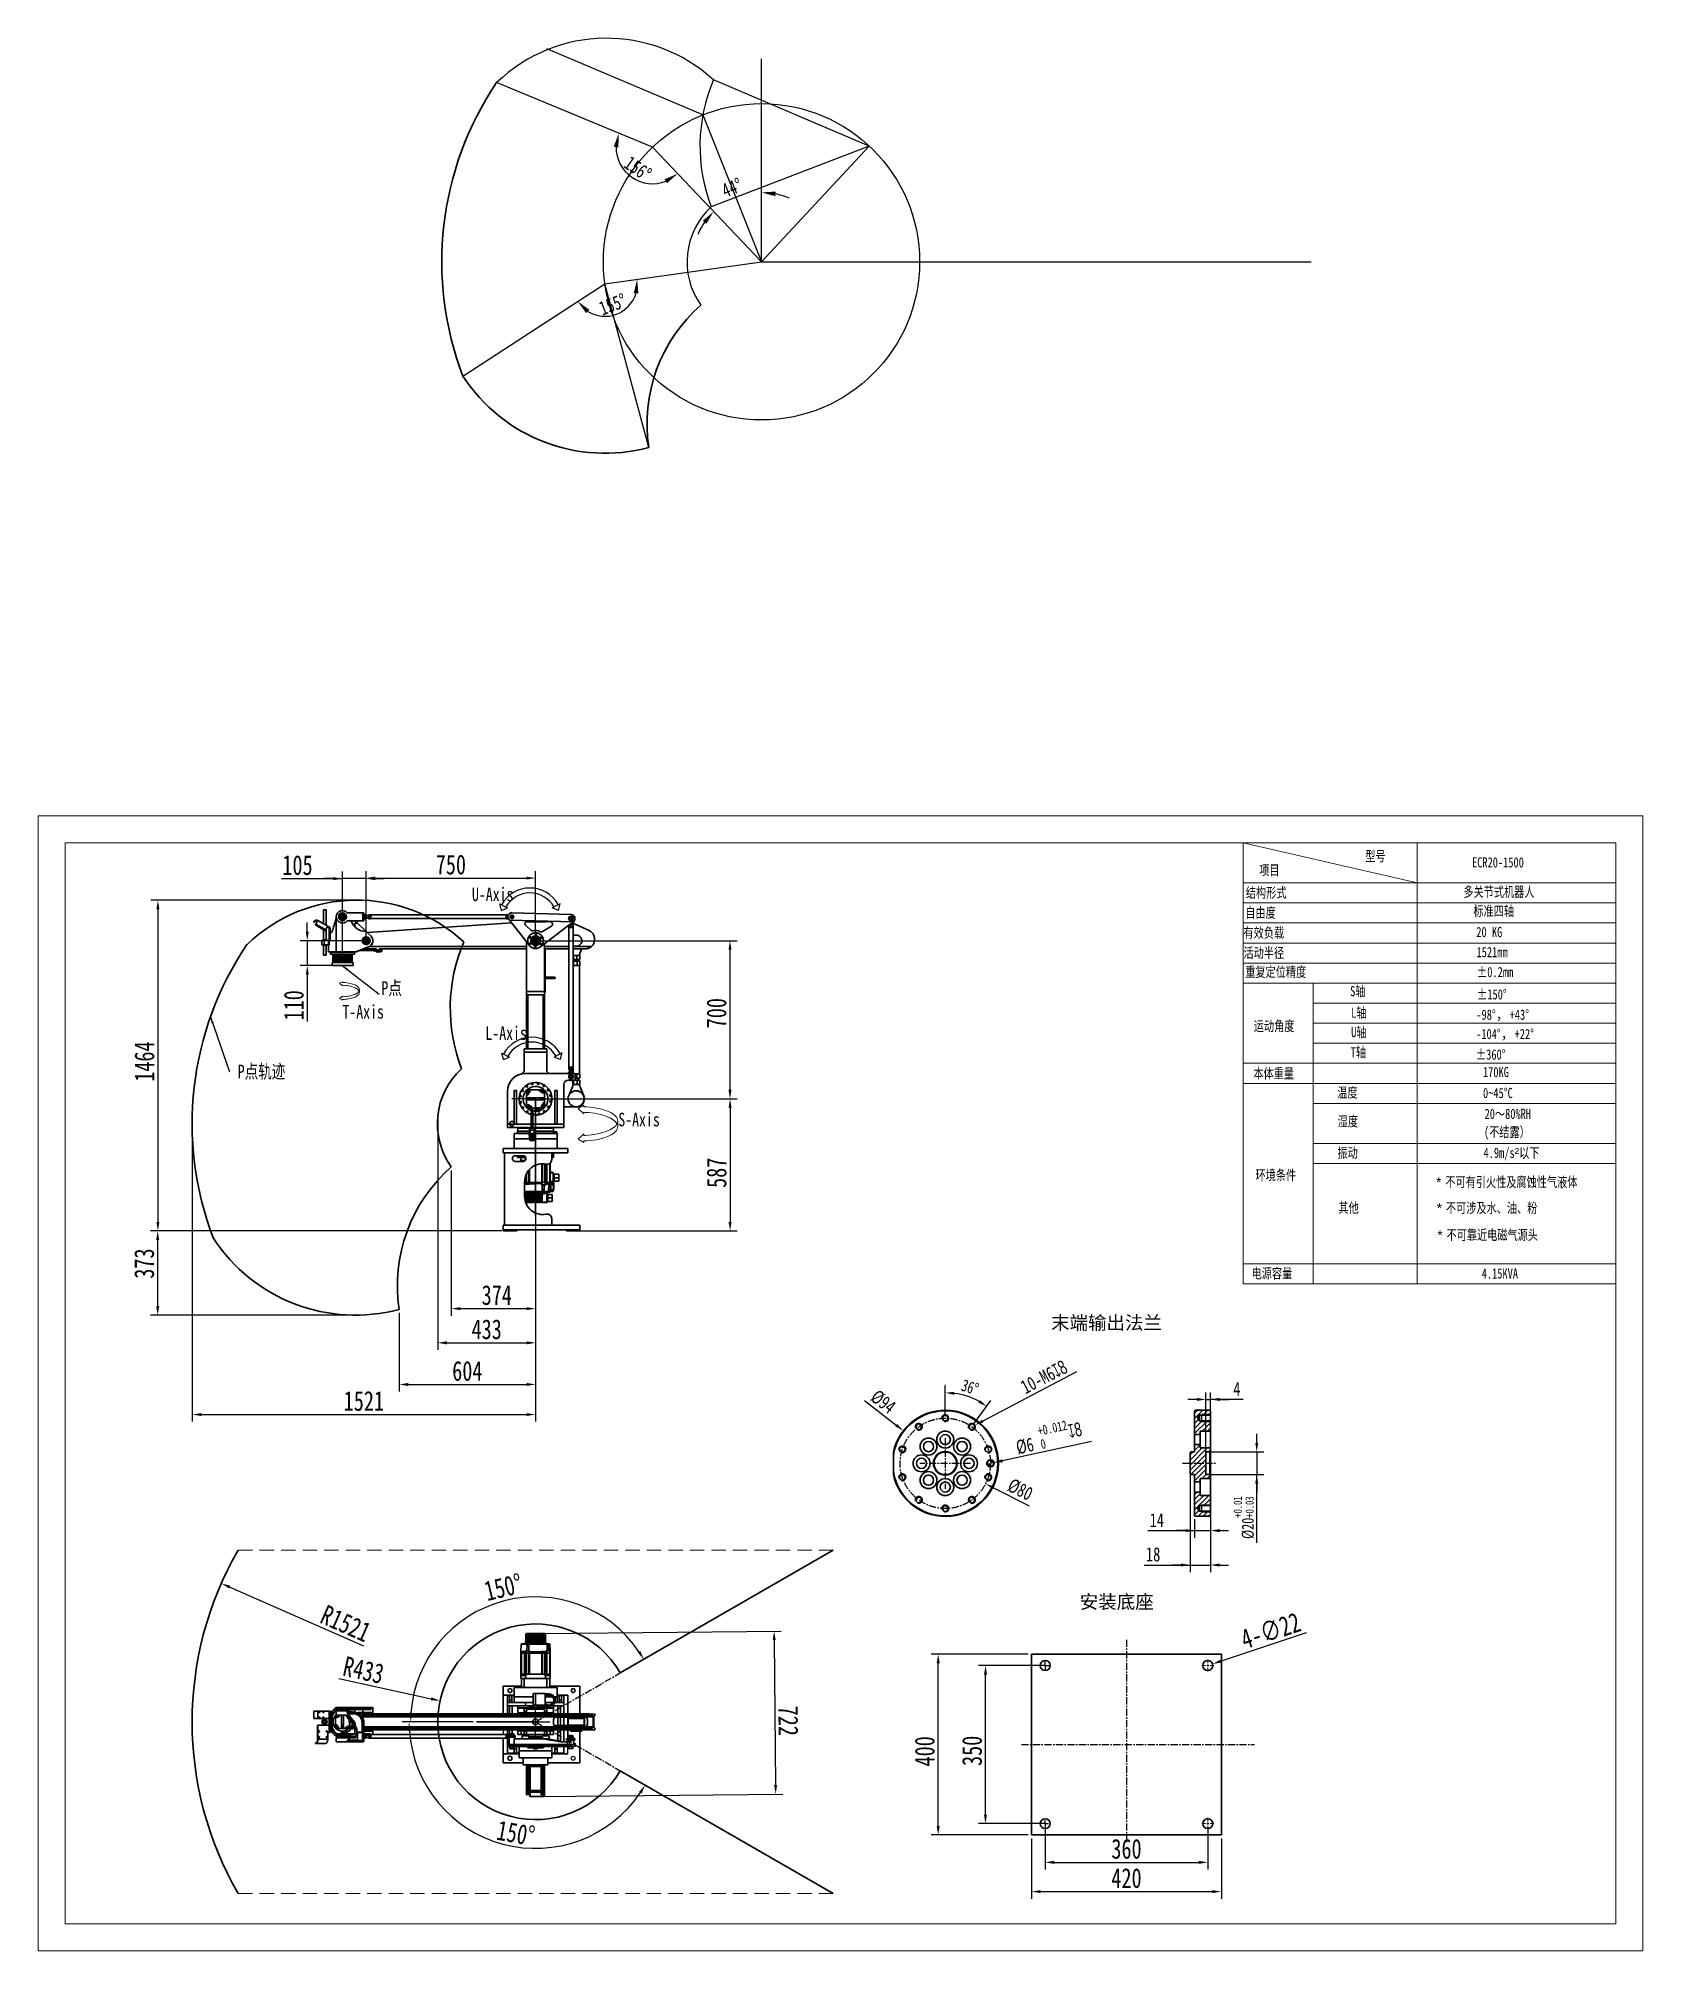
# Model space of a CAD drawing. Header units: millimetres. Extents: x -2601 to 21461, y 11492 to 21077.
# Drawn here: x 14357 to 21461, y 11839 to 20303 of the extents above; entities that cross this region are included whole.
import ezdxf

# ---------------------------------------------------------------- set-up
doc = ezdxf.new("R2010")
doc.units = ezdxf.units.MM
doc.header["$PDSIZE"] = -1
for name, pattern in [('CENTER', [50.8, 31.75, -6.35, 6.35, -6.35]), ('CENTERX2', [20.32, 12.7, -2.54, 2.54, -2.54]), ('HIDDEN', [9.525, 6.35, -3.175])]:
    doc.linetypes.add(name, pattern=pattern)
for name, color, linetype, lineweight in [('DIM', 4, 'Continuous', 0), ('文字层', 7, 'Continuous', 25), ('标注', 7, 'Continuous', 35), ('标注层', 161, 'Continuous', 25), ('粗实线层', 7, 'Continuous', 25)]:
    doc.layers.add(name, color=color, linetype=linetype, lineweight=lineweight)
doc.layers.add('中心线层', color=1, linetype='CENTERX2')
doc.styles.get("Standard").update_dxf_attribs({"font": ''})
doc.styles.get('Standard').set_extended_font_data('HYSWLongFangSong')
doc.dimstyles.new('ISO-25', dxfattribs={"dimscale": 25, "dimtxt": 3.5, "dimasz": 1.6, "dimexe": 1.25, "dimexo": 0.625, "dimtad": 1, "dimdec": 0, "dimzin": 9, "dimdsep": 46, "dimtxsty": 'Standard', "dimcen": 2.5, "dimadec": 0, "dimazin": 2, "dimtfac": 1, "dimtdec": 0, "dimtofl": 0, "dimtmove": 0, "dimatfit": 3, "dimfxl": 1, "dimarcsym": 0})
doc.dimstyles.new('SLDDIMSTYLE7', dxfattribs={"dimtxt": 0.18, "dimasz": 3, "dimexe": 0, "dimexo": 0.0625, "dimgap": 0, "dimtad": 0, "dimtih": 1, "dimtoh": 1, "dimdec": 0, "dimrnd": 1e-09, "dimzin": 0, "dimdsep": 46, "dimtxsty": 'Standard', "dimsah": 1, "dimcen": 0.09, "dimadec": 0, "dimazin": 0, "dimtfac": 3, "dimtdec": 0, "dimtofl": 0, "dimtmove": 0, "dimatfit": 3, "dimfxl": 1, "dimfrac": 2, "dimtolj": 1, "dimtzin": 0, "dimarcsym": 0})
pattern_1 = [(45, (-3339.377, 14075.882), (-11.22532, 11.22532), [])]

msp = doc.modelspace()

# ---------------------------------------------------------------- texts
at = {"char_height": 60, "attachment_point": 1}
for s, insert, width in [('P点', (15876.3, 16129.3), 392.131), ('P点轨迹', (15240.1, 15760.2), 392.131), ('{\\fSimSun|b0|i0|c134|p2;末端输出法兰}', (18841.4, 14648.1), 605.79), ('{\\fSimSun|b0|i0|c134|p2;安装底座}', (18968.5, 13413), 489.267)]:
    msp.add_mtext(s, dxfattribs=dict(at, insert=insert, width=width))
at = {"insert": (18810.1, 14377.8), "char_height": 87.5, "attachment_point": 5, "rotation": 27.6309}
msp.add_mtext('{\\H0.7x;10-M6\\A1;\\fGDT|b0|i0|c0|p2;\\W0.7;x8}', dxfattribs=at)
at = {"layer": '文字层', "linetype": 'Continuous', "lineweight": 15, "char_height": 60, "attachment_point": 1}
for s, insert in [('U-Axis', (16277.3, 16544.4)), ('T-Axis', (15703.7, 16024.6)), ('L-Axis', (16336.8, 15930.3)), ('S-Axis', (16925.2, 15547.4))]:
    msp.add_mtext(s, dxfattribs=dict(at, insert=insert))
at = {"layer": '标注层', "color": 0, "linetype": 'Continuous', "lineweight": 15, "char_height": 45, "attachment_point": 1}
for s, insert, width in [('型号', (20232.4, 16705.8), 444.565), ('ECR20-1500', (20705.3, 16678.3), 444.565), ('项目', (19763, 16643.7), 444.565), ('结构形式', (19703.7, 16544.3), 444.565), ('多关节式机器人', (20667, 16548.2), 444.565), ('自由度', (19701.2, 16455.6), 444.565), ('标准四轴', (20711.4, 16463), 444.565), ('有效负载', (19693.4, 16367), 444.565), ('20 KG', (20724.3, 16370.1), 444.565), ('活动半径', (19693.4, 16278.3), 444.565), ('1521mm', (20725.2, 16281.2), 444.565), ('重复定位精度', (19701.2, 16193.8), 444.565), ('%%P0.2mm', (20726.8, 16193), 444.565), ('S轴', (20165.8, 16108), 444.565), ('%%P150%%D', (20727.1, 16094.2), 444.565), ('L轴', (20170.2, 16013), 444.565), ('-98°{\\fSimSun|b0|i0|c134|p2;，}+43°', (20724.5, 16004.1), 444.565), ('运动角度', (19739, 15954), 444.565), ('U轴', (20170.2, 15926.9), 444.565), ('-104°{\\fSimSun|b0|i0|c134|p2;，}+22°', (20723.5, 15918.7), 444.565), ('T轴', (20167.8, 15837.7), 444.565), ('%%P360%%D', (20722.1, 15827.8), 444.565), ('本体重量', (19737.1, 15744.5), 444.565), ('170KG', (20753.8, 15750.1), 444.565), ('温度', (20108.9, 15659.6), 444.565), ('0~45%%DC', (20753.9, 15657.6), 444.565), ('湿度', (20110.8, 15532.1), 444.565), ('20～80%RH', (20760.9, 15565.3), 444.565), ('(不结露）', (20758.2, 15484.9), 444.565), ('振动', (20109.6, 15393), 444.565), ('4.9m/s{\\farial|b0|i0|c0|p2;\\H0.9583x;²\\fHYSWLongFangSong|b0|i0|c134|p2;\\H1.044x;以下}', (20756.2, 15392.9), 444.565), ('环境条件', (19746.7, 15294.4), 444.565), ('{\\farial|b0|i0|c134|p2;\\H0.9583x;* \\fHYSWLongFangSong|b0|i0|c134|p2;\\H1.044x;不可有引火性及腐蚀性气液体}', (20546.7, 15263.6), 680.829), ('其他', (20113.7, 15149.8), 444.565), ('{\\farial|b0|i0|c134|p2;\\H0.9583x;* \\fHYSWLongFangSong|b0|i0|c134|p2;\\H1.044x;不可涉及水、油、粉}', (20549.4, 15148.8), 673.341), ('{\\farial|b0|i0|c134|p2;\\H0.9583x;* \\fHYSWLongFangSong|b0|i0|c134|p2;\\H1.044x;不可靠近电磁气源头}', (20552.1, 15029.5), 834.95), ('电源容量', (19729.3, 14859.5), 444.565), ('4.15KVA', (20748.2, 14858.7), 444.565)]:
    msp.add_mtext(s, dxfattribs=dict(at, insert=insert, width=width))

# ---------------------------------------------------------------- blocks, each defined once
blk = doc.blocks.new('SW_DOWELSYMBOL_0')
at = {"linetype": 'Continuous', "lineweight": 35}
h = blk.add_hatch(color=0, dxfattribs=at)
edge = h.paths.add_edge_path(flags=0)
edge.add_arc((0, 0), 3, 180, 270)
edge.add_line((0, -3), (0, 0))
edge.add_line((0, 0), (-3, 0))
h = blk.add_hatch(color=0, dxfattribs=at)
edge = h.paths.add_edge_path(flags=0)
edge.add_arc((0, 0), 3, 0, 90)
edge.add_line((0, 3), (0, 0))
edge.add_line((0, 0), (3, 0))
at = {"layer": '标注', "color": 0}
blk.add_circle((0, 0), 3, dxfattribs=at)
blk = doc.blocks.new('*D68')
at = {"color": 0, "lineweight": -2}
for p, q in [((19547.2, 13930.7), (19547.2, 13666.8)), ((19477.2, 13748.2), (19477.2, 13666.8)), ((19269.2, 13698.1), (19477.2, 13698.1)), ((19437.2, 13698.1), (19397.2, 13698.1)), ((19477.2, 13698.1), (19547.2, 13698.1)), ((19587.2, 13698.1), (19627.2, 13698.1))]:
    blk.add_line(p, q, dxfattribs=at)
at = {"color": 0}
for points in [[(19437.2, 13704.8), (19437.2, 13691.4), (19477.2, 13698.1)], [(19587.2, 13704.8), (19587.2, 13691.4), (19547.2, 13698.1)]]:
    blk.add_solid(points, dxfattribs=at)
at = {"layer": 'Defpoints', "color": 0}
for p in [(19547.2, 13946.3), (19477.2, 13763.8), (19547.2, 13698.1)]:
    blk.add_point(p, dxfattribs=at)
at = {"color": 0, "insert": (19309.7, 13744.3), "char_height": 87.5, "attachment_point": 5}
blk.add_mtext('{\\H0.7x;14}', dxfattribs=at)
blk = doc.blocks.new('*D69')
at = {"color": 0, "lineweight": -2}
for p, q in [((19752.1, 14086.3), (19752.1, 14126.3)), ((19551.6, 14046.3), (19783.4, 14046.3)), ((19752.1, 14046.3), (19752.1, 13946.3)), ((19551.6, 13946.3), (19783.4, 13946.3)), ((19752.1, 13644.3), (19752.1, 13946.3)), ((19752.1, 13906.3), (19752.1, 13866.3))]:
    blk.add_line(p, q, dxfattribs=at)
at = {"color": 0}
for points in [[(19745.5, 14086.3), (19758.8, 14086.3), (19752.1, 14046.3)], [(19745.5, 13906.3), (19758.8, 13906.3), (19752.1, 13946.3)]]:
    blk.add_solid(points, dxfattribs=at)
at = {"layer": 'Defpoints', "color": 0}
for p in [(19536, 14046.3), (19536, 13946.3), (19752.1, 13946.3)]:
    blk.add_point(p, dxfattribs=at)
at = {"color": 0, "insert": (19695.5, 13755.3), "char_height": 87.5, "attachment_point": 5, "rotation": 90}
blk.add_mtext('{\\H0.604x;%%C20\\H0.7x;\\S+0.01^ +0.03;}', dxfattribs=at)
blk = doc.blocks.new('*D70')
at = {"color": 0, "lineweight": -2}
for p, q in [((19527.2, 13962), (19527.2, 14309.9)), ((19547.2, 13959.5), (19547.2, 14309.9)), ((19487.2, 14278.7), (19447.2, 14278.7)), ((19527.2, 14278.7), (19547.2, 14278.7)), ((19692.1, 14278.7), (19547.2, 14278.7)), ((19587.2, 14278.7), (19627.2, 14278.7))]:
    blk.add_line(p, q, dxfattribs=at)
at = {"color": 0}
for points in [[(19487.2, 14285.3), (19487.2, 14272), (19527.2, 14278.7)], [(19587.2, 14285.3), (19587.2, 14272), (19547.2, 14278.7)]]:
    blk.add_solid(points, dxfattribs=at)
at = {"layer": 'Defpoints', "color": 0}
for p in [(19547.2, 14278.7), (19527.2, 13946.3), (19547.2, 13943.8)]:
    blk.add_point(p, dxfattribs=at)
at = {"color": 0, "insert": (19664, 14324.9), "char_height": 87.5, "attachment_point": 5}
blk.add_mtext('{\\H0.7x;4}', dxfattribs=at)
blk = doc.blocks.new('*D71')
at = {"color": 0, "lineweight": -2}
blk.add_line((18014.9, 14274.3), (18155.9, 14164.6), dxfattribs=at)
at = {"color": 0}
blk.add_solid([(18160, 14169.8), (18151.8, 14159.3), (18187.5, 14140)], dxfattribs=at)
at = {"layer": 'Defpoints', "color": 0}
for p in [(18187.5, 14140), (18558.5, 13851.5)]:
    blk.add_point(p, dxfattribs=at)
at = {"color": 0, "insert": (18098, 14268.2), "char_height": 87.5, "attachment_point": 5, "rotation": 322.12826}
blk.add_mtext('{\\H0.7x;%%C94}', dxfattribs=at)
blk = doc.blocks.new('*D72')
at = {"color": 0, "lineweight": -2}
blk.add_line((18587.1, 13887.3), (18745, 13807.3), dxfattribs=at)
at = {"color": 0}
blk.add_solid([(18590.1, 13893.2), (18584.1, 13881.4), (18551.4, 13905.4)], dxfattribs=at)
at = {"layer": 'Defpoints', "color": 0}
for p in [(18194.6, 14086.2), (18551.4, 13905.4)]:
    blk.add_point(p, dxfattribs=at)
at = {"color": 0, "insert": (18704.8, 13879.5), "char_height": 87.5, "attachment_point": 5, "rotation": 333.13145}
blk.add_mtext('{\\H0.7x;%%C80}', dxfattribs=at)
blk = doc.blocks.new('*D73')
at = {"color": 0, "lineweight": -2}
for p, q in [((18373, 14211.4), (18373, 14339.4)), ((18499.7, 14170.2), (18575, 14273.8))]:
    blk.add_line(p, q, dxfattribs=at)
blk.add_arc((18373, 13995.8), 312.4, 61.34165, 82.65835, dxfattribs=at)
at = {"color": 0}
for points in [[(18412.5, 14298.9), (18413.3, 14312.2), (18373, 14308.1)], [(18526.4, 14275.5), (18519.2, 14264.2), (18556.6, 14248.5)]]:
    blk.add_solid(points, dxfattribs=at)
at = {"layer": 'Defpoints', "color": 0}
for p in [(18500, 14281.1), (18373, 14195.8), (18490.5, 14157.6), (18373, 13995.8), (18373, 13995.8)]:
    blk.add_point(p, dxfattribs=at)
at = {"color": 0, "insert": (18482.5, 14332.9), "char_height": 87.5, "attachment_point": 5, "rotation": 342}
blk.add_mtext('{\\H0.604x;36°}', dxfattribs=at)
blk = doc.blocks.new('*D74')
at = {"color": 0, "lineweight": -2}
blk.add_line((19020.9, 14093), (18626.7, 14007.4), dxfattribs=at)
at = {"color": 0}
blk.add_solid([(18625.3, 14014), (18628.1, 14000.9), (18587.6, 13998.9)], dxfattribs=at)
at = {"layer": 'Defpoints', "color": 0}
for p in [(18558.3, 13992.6), (18587.6, 13998.9)]:
    blk.add_point(p, dxfattribs=at)
at = {"color": 0, "insert": (18829.9, 14116.3), "char_height": 87.5, "attachment_point": 5, "rotation": 12.25372}
blk.add_mtext('{\\H0.7x;%%C6 \\H0.7x;\\S+0.012^ 0;\\A1;\\fGDT|b0|i0|c0|p2;\\H1.42857x;\\W0.7;x8}', dxfattribs=at)
blk = doc.blocks.new('SW_CENTERMARKSYMBOL_0')
at = {"layer": '中心线层', "color": 0}
for p, q in [((-0.3, 0), (-9.45, 0)), ((0, 0), (-0.15, 0)), ((0, 0.3), (0, 9.45)), ((0, 0), (0, 0.15)), ((0, 0), (0, -0.15)), ((0, 0), (0.15, 0)), ((0.3, 0), (9.45, 0)), ((0, -0.3), (0, -9.45))]:
    blk.add_line(p, q, dxfattribs=at)
blk = doc.blocks.new('SW_CENTERMARKSYMBOL_1')
at = {"layer": '中心线层', "color": 0}
for p, q in [((-0.3, 0), (-7.65, 0)), ((0, 0), (-0.15, 0)), ((0, 0.3), (0, 7.65)), ((0, 0), (0, 0.15)), ((0, 0), (0, -0.15)), ((0, 0), (0.15, 0)), ((0.3, 0), (7.65, 0)), ((0, -0.3), (0, -7.65))]:
    blk.add_line(p, q, dxfattribs=at)
blk = doc.blocks.new('SW_CENTERMARKSYMBOL_2')
at = {"color": 0, "linetype": 'Continuous', "lineweight": 0}
for p, q in [((-5, 0), (-13.5, 0)), ((0, 0), (-2.5, 0)), ((0, 5), (0, 13.5)), ((0, 0), (0, 2.5)), ((0, 0), (0, -2.5)), ((0, 0), (2.5, 0)), ((5, 0), (13.5, 0)), ((0, -5), (0, -13.5))]:
    blk.add_line(p, q, dxfattribs=at)
blk = doc.blocks.new('SW_CENTERMARKSYMBOL_3')
at = {"color": 0, "linetype": 'Continuous', "lineweight": 0}
for p, q in [((-5, 0), (-13.5, 0)), ((0, 0), (-2.5, 0)), ((0, 5), (0, 13.5)), ((0, 0), (0, 2.5)), ((0, 0), (0, -2.5)), ((0, 0), (2.5, 0)), ((5, 0), (13.5, 0)), ((0, -5), (0, -13.5))]:
    blk.add_line(p, q, dxfattribs=at)
blk = doc.blocks.new('*D75')
at = {"color": 0, "lineweight": -2}
for p, q in [((18739.8, 13151.1), (18310.4, 13151.1)), ((18341.7, 12391.1), (18341.7, 13111.1)), ((18739.8, 12351.1), (18310.4, 12351.1))]:
    blk.add_line(p, q, dxfattribs=at)
at = {"color": 0}
for points in [[(18335, 13111.1), (18348.3, 13111.1), (18341.7, 13151.1)], [(18335, 12391.1), (18348.3, 12391.1), (18341.7, 12351.1)]]:
    blk.add_solid(points, dxfattribs=at)
at = {"layer": 'Defpoints', "color": 0}
for p in [(18341.7, 13151.1), (18755.4, 13151.1), (18755.4, 12351.1)]:
    blk.add_point(p, dxfattribs=at)
at = {"color": 0, "insert": (18282.3, 12721.1), "char_height": 87.5, "attachment_point": 5, "rotation": 90}
blk.add_mtext('400', dxfattribs=at)
blk = doc.blocks.new('*D76')
at = {"color": 0, "lineweight": -2}
for p, q in [((18755.4, 12335.4), (18755.4, 12069)), ((19595.4, 12335.4), (19595.4, 12069)), ((18795.4, 12100.3), (19555.4, 12100.3))]:
    blk.add_line(p, q, dxfattribs=at)
at = {"color": 0}
for points in [[(18795.4, 12106.9), (18795.4, 12093.6), (18755.4, 12100.3)], [(19555.4, 12106.9), (19555.4, 12093.6), (19595.4, 12100.3)]]:
    blk.add_solid(points, dxfattribs=at)
at = {"layer": 'Defpoints', "color": 0}
for p in [(18755.4, 12351.1), (19595.4, 12351.1), (19595.4, 12100.3)]:
    blk.add_point(p, dxfattribs=at)
at = {"color": 0, "insert": (19175.4, 12159.6), "char_height": 87.5, "attachment_point": 5}
blk.add_mtext('420', dxfattribs=at)
blk = doc.blocks.new('*D77')
at = {"color": 0, "lineweight": -2}
for p, q in [((18799.8, 13101.1), (18520, 13101.1)), ((18551.2, 12441.1), (18551.2, 13061.1)), ((18800.1, 12401.1), (18520, 12401.1))]:
    blk.add_line(p, q, dxfattribs=at)
at = {"color": 0}
for points in [[(18544.5, 13061.1), (18557.9, 13061.1), (18551.2, 13101.1)], [(18544.5, 12441.1), (18557.9, 12441.1), (18551.2, 12401.1)]]:
    blk.add_solid(points, dxfattribs=at)
at = {"layer": 'Defpoints', "color": 0}
for p in [(18551.2, 13101.1), (18815.4, 13101.1), (18815.7, 12401.1)]:
    blk.add_point(p, dxfattribs=at)
at = {"color": 0, "insert": (18491.8, 12723.3), "char_height": 87.5, "attachment_point": 5, "rotation": 90}
blk.add_mtext('350', dxfattribs=at)
blk = doc.blocks.new('*D78')
at = {"color": 0, "lineweight": -2}
for p, q in [((18815.4, 12384.8), (18815.4, 12198.5)), ((19535.4, 12385.4), (19535.4, 12198.5)), ((18855.4, 12229.7), (19495.4, 12229.7))]:
    blk.add_line(p, q, dxfattribs=at)
at = {"color": 0}
for points in [[(18855.4, 12236.4), (18855.4, 12223.1), (18815.4, 12229.7)], [(19495.4, 12236.4), (19495.4, 12223.1), (19535.4, 12229.7)]]:
    blk.add_solid(points, dxfattribs=at)
at = {"layer": 'Defpoints', "color": 0}
for p in [(18815.4, 12400.5), (19535.4, 12401.1), (19535.4, 12229.7)]:
    blk.add_point(p, dxfattribs=at)
at = {"color": 0, "insert": (19175.4, 12289.1), "char_height": 87.5, "attachment_point": 5}
blk.add_mtext('360', dxfattribs=at)
blk = doc.blocks.new('*D79')
at = {"color": 0, "lineweight": -2}
blk.add_line((19970.8, 13245), (19594.3, 13120.5), dxfattribs=at)
at = {"color": 0}
blk.add_solid([(19592.2, 13126.9), (19596.4, 13114.2), (19556.3, 13108)], dxfattribs=at)
at = {"layer": 'Defpoints', "color": 0}
for p in [(19514.5, 13094.2), (19556.3, 13108)]:
    blk.add_point(p, dxfattribs=at)
at = {"color": 0, "insert": (19813.6, 13255.6), "char_height": 87.5, "attachment_point": 5, "rotation": 18.29761}
blk.add_mtext('4-∅22', dxfattribs=at)
blk = doc.blocks.new('*D81')
at = {"color": 0, "lineweight": -2}
for p, q in [((15808.9, 16324.8), (15808.9, 16617.5)), ((16558.9, 16324.8), (16558.9, 16617.5)), ((15848.9, 16586.2), (16518.9, 16586.2))]:
    blk.add_line(p, q, dxfattribs=at)
at = {"color": 0}
for points in [[(15848.9, 16592.9), (15848.9, 16579.6), (15808.9, 16586.2)], [(16518.9, 16592.9), (16518.9, 16579.6), (16558.9, 16586.2)]]:
    blk.add_solid(points, dxfattribs=at)
at = {"layer": 'Defpoints', "color": 0}
for p in [(16558.9, 16586.2), (15808.9, 16309.2), (16558.9, 16309.2)]:
    blk.add_point(p, dxfattribs=at)
at = {"color": 0, "insert": (16183.9, 16645.6), "char_height": 87.5, "attachment_point": 5}
blk.add_mtext('750', dxfattribs=at)
blk = doc.blocks.new('*D82')
at = {"color": 0, "lineweight": -2}
for p, q in [((16574.6, 16309.2), (17450.9, 16309.2)), ((17419.7, 16269.2), (17419.7, 15649.2)), ((16574.6, 15609.2), (17450.9, 15609.2))]:
    blk.add_line(p, q, dxfattribs=at)
at = {"color": 0}
for points in [[(17413, 16269.2), (17426.4, 16269.2), (17419.7, 16309.2)], [(17413, 15649.2), (17426.4, 15649.2), (17419.7, 15609.2)]]:
    blk.add_solid(points, dxfattribs=at)
at = {"layer": 'Defpoints', "color": 0}
for p in [(16558.9, 16309.2), (16558.9, 15609.2), (17419.7, 15609.2)]:
    blk.add_point(p, dxfattribs=at)
at = {"color": 0, "insert": (17360.3, 15988.4), "char_height": 87.5, "attachment_point": 5, "rotation": 90}
blk.add_mtext('700', dxfattribs=at)
blk = doc.blocks.new('*D83')
at = {"color": 0, "lineweight": -2}
for p, q in [((15548.1, 16349.2), (15548.1, 16389.2)), ((15793.3, 16309.2), (15516.8, 16309.2)), ((15548.1, 16309.2), (15548.1, 16199.2)), ((15734.6, 16199.2), (15516.8, 16199.2)), ((15548.1, 16159.2), (15548.1, 15951.1))]:
    blk.add_line(p, q, dxfattribs=at)
at = {"color": 0}
for points in [[(15541.4, 16349.2), (15554.7, 16349.2), (15548.1, 16309.2)], [(15541.4, 16159.2), (15554.7, 16159.2), (15548.1, 16199.2)]]:
    blk.add_solid(points, dxfattribs=at)
at = {"layer": 'Defpoints', "color": 0}
for p in [(15808.9, 16309.2), (15548.1, 16199.2), (15750.2, 16199.2)]:
    blk.add_point(p, dxfattribs=at)
at = {"color": 0, "insert": (15488.7, 16023), "char_height": 87.5, "attachment_point": 5, "rotation": 90}
blk.add_mtext('110', dxfattribs=at)
blk = doc.blocks.new('*D84')
at = {"color": 0, "lineweight": -2}
for p, q in [((15703.7, 16253.3), (15703.7, 16615)), ((15808.9, 16324.8), (15808.9, 16615)), ((15433.4, 16583.8), (15703.7, 16583.8)), ((15663.7, 16583.8), (15623.7, 16583.8)), ((15808.9, 16583.8), (15703.7, 16583.8)), ((15848.9, 16583.8), (15888.9, 16583.8))]:
    blk.add_line(p, q, dxfattribs=at)
at = {"color": 0}
for points in [[(15663.7, 16590.4), (15663.7, 16577.1), (15703.7, 16583.8)], [(15848.9, 16590.4), (15848.9, 16577.1), (15808.9, 16583.8)]]:
    blk.add_solid(points, dxfattribs=at)
at = {"layer": 'Defpoints', "color": 0}
for p in [(15703.7, 16583.8), (15808.9, 16309.2), (15703.7, 16237.7)]:
    blk.add_point(p, dxfattribs=at)
at = {"color": 0, "insert": (15504.8, 16643.1), "char_height": 87.5, "attachment_point": 5}
blk.add_mtext('105', dxfattribs=at)
blk = doc.blocks.new('*D85')
at = {"color": 0, "lineweight": -2}
for p, q in [((16574.6, 15609.2), (17451.3, 15609.2)), ((17420.1, 15569.2), (17420.1, 15064.7)), ((16721.1, 15024.7), (17451.3, 15024.7))]:
    blk.add_line(p, q, dxfattribs=at)
at = {"color": 0}
for points in [[(17413.4, 15569.2), (17426.7, 15569.2), (17420.1, 15609.2)], [(17413.4, 15064.7), (17426.7, 15064.7), (17420.1, 15024.7)]]:
    blk.add_solid(points, dxfattribs=at)
at = {"layer": 'Defpoints', "color": 0}
for p in [(16558.9, 15609.2), (16705.4, 15024.7), (17420.1, 15024.7)]:
    blk.add_point(p, dxfattribs=at)
at = {"color": 0, "insert": (17360.7, 15281.8), "char_height": 87.5, "attachment_point": 5, "rotation": 90}
blk.add_mtext('587', dxfattribs=at)
blk = doc.blocks.new('*D86')
at = {"color": 0, "lineweight": -2}
for p, q in [((16185.4, 15292), (16185.4, 14649.4)), ((16558.9, 15316.8), (16558.9, 14649.4)), ((16225.4, 14680.6), (16518.9, 14680.6))]:
    blk.add_line(p, q, dxfattribs=at)
at = {"color": 0}
for points in [[(16225.4, 14687.3), (16225.4, 14674), (16185.4, 14680.6)], [(16518.9, 14687.3), (16518.9, 14674), (16558.9, 14680.6)]]:
    blk.add_solid(points, dxfattribs=at)
at = {"layer": 'Defpoints', "color": 0}
for p in [(16558.9, 15332.5), (16185.4, 15307.7), (16558.9, 14680.6)]:
    blk.add_point(p, dxfattribs=at)
at = {"color": 0, "insert": (16387.1, 14740), "char_height": 87.5, "attachment_point": 5}
blk.add_mtext('374', dxfattribs=at)
blk = doc.blocks.new('*D87')
at = {"color": 0, "lineweight": -2}
for p, q in [((16558.9, 15261.3), (16558.9, 14313.7)), ((15954.9, 14661.7), (15954.9, 14313.7)), ((15994.9, 14345), (16518.9, 14345))]:
    blk.add_line(p, q, dxfattribs=at)
at = {"color": 0}
for points in [[(15994.9, 14351.7), (15994.9, 14338.3), (15954.9, 14345)], [(16518.9, 14351.7), (16518.9, 14338.3), (16558.9, 14345)]]:
    blk.add_solid(points, dxfattribs=at)
at = {"layer": 'Defpoints', "color": 0}
for p in [(16558.9, 15276.9), (15954.9, 14677.3), (16558.9, 14345)]:
    blk.add_point(p, dxfattribs=at)
at = {"color": 0, "insert": (16256.9, 14404.4), "char_height": 87.5, "attachment_point": 5}
blk.add_mtext('604', dxfattribs=at)
blk = doc.blocks.new('*D88')
at = {"color": 0, "lineweight": -2}
for p, q in [((15038.3, 15483.5), (15038.3, 14180.6)), ((16558.9, 15483.5), (16558.9, 14180.6)), ((15078.3, 14211.9), (16518.9, 14211.9))]:
    blk.add_line(p, q, dxfattribs=at)
at = {"color": 0}
for points in [[(15078.3, 14218.5), (15078.3, 14205.2), (15038.3, 14211.9)], [(16518.9, 14218.5), (16518.9, 14205.2), (16558.9, 14211.9)]]:
    blk.add_solid(points, dxfattribs=at)
at = {"layer": 'Defpoints', "color": 0}
for p in [(15038.3, 15499.2), (16558.9, 15499.2), (16558.9, 14211.9)]:
    blk.add_point(p, dxfattribs=at)
at = {"color": 0, "insert": (15798.6, 14271.3), "char_height": 87.5, "attachment_point": 5}
blk.add_mtext('1521', dxfattribs=at)
blk = doc.blocks.new('*D89')
at = {"color": 0, "lineweight": -2}
for p, q in [((16409.8, 15024.7), (14854.5, 15024.7)), ((14885.7, 14691.7), (14885.7, 14984.7)), ((15745.1, 14651.7), (14854.5, 14651.7))]:
    blk.add_line(p, q, dxfattribs=at)
at = {"color": 0}
for points in [[(14879.1, 14984.7), (14892.4, 14984.7), (14885.7, 15024.7)], [(14879.1, 14691.7), (14892.4, 14691.7), (14885.7, 14651.7)]]:
    blk.add_solid(points, dxfattribs=at)
at = {"layer": 'Defpoints', "color": 0}
for p in [(14885.7, 15024.7), (16425.4, 15024.7), (15760.8, 14651.7)]:
    blk.add_point(p, dxfattribs=at)
at = {"color": 0, "insert": (14826.4, 14880), "char_height": 87.5, "attachment_point": 5, "rotation": 90}
blk.add_mtext('373', dxfattribs=at)
blk = doc.blocks.new('*D90')
at = {"color": 0, "lineweight": -2}
for p, q in [((15767.6, 16488.4), (14855.4, 16488.4)), ((14886.6, 16448.4), (14886.6, 15064.7)), ((16399.8, 15024.7), (14855.4, 15024.7))]:
    blk.add_line(p, q, dxfattribs=at)
at = {"color": 0}
for points in [[(14880, 16448.4), (14893.3, 16448.4), (14886.6, 16488.4)], [(14880, 15064.7), (14893.3, 15064.7), (14886.6, 15024.7)]]:
    blk.add_solid(points, dxfattribs=at)
at = {"layer": 'Defpoints', "color": 0}
for p in [(15783.2, 16488.4), (14886.6, 15024.7), (16415.4, 15024.7)]:
    blk.add_point(p, dxfattribs=at)
at = {"color": 0, "insert": (14827.3, 15774), "char_height": 87.5, "attachment_point": 5, "rotation": 90}
blk.add_mtext('1464', dxfattribs=at)
blk = doc.blocks.new('*D91')
at = {"color": 0, "lineweight": -2}
blk.add_line((15798.5, 13186.6), (15203.9, 13448.5), dxfattribs=at)
at = {"color": 0}
blk.add_solid([(15206.5, 13454.6), (15201.2, 13442.4), (15167.2, 13464.6)], dxfattribs=at)
at = {"layer": 'Defpoints', "color": 0}
for p in [(15167.2, 13464.6), (16558.9, 12851.8)]:
    blk.add_point(p, dxfattribs=at)
at = {"color": 0, "insert": (15718.4, 13286.8), "char_height": 87.5, "attachment_point": 5, "rotation": 336.23225}
blk.add_mtext('R1521', dxfattribs=at)
blk = doc.blocks.new('*D92')
at = {"color": 0, "lineweight": -2}
blk.add_line((16282, 12851.8), (15974.6, 12851.8), dxfattribs=at)
blk.add_arc((16558.9, 12851.8), 553.1, 34.14444, 175.85556, dxfattribs=at)
at = {"color": 0}
for points in [[(17022.4, 13165.8), (17011.1, 13158.7), (17038, 13128.3)], [(16013.9, 12891.5), (16000.6, 12892), (16005.8, 12851.8)]]:
    blk.add_solid(points, dxfattribs=at)
at = {"layer": 'Defpoints', "color": 0}
for p in [(17875.9, 13612.1), (16203.4, 13275.5), (16297.6, 12851.8), (16558.9, 12851.8), (16558.9, 12851.8)]:
    blk.add_point(p, dxfattribs=at)
at = {"color": 0, "insert": (16416, 13447.3), "char_height": 87.5, "attachment_point": 5, "rotation": 13.4927}
blk.add_mtext('150°', dxfattribs=at)
blk = doc.blocks.new('*D93')
at = {"color": 0, "lineweight": -2}
blk.add_line((16282, 12851.8), (15967.6, 12851.8), dxfattribs=at)
blk.add_arc((16558.9, 12851.8), 560.1, 184.09271, 325.90729, dxfattribs=at)
at = {"color": 0}
for points in [[(15993.6, 12811.6), (16006.9, 12812), (15998.8, 12851.8)], [(17017.1, 12541.4), (17028.4, 12534.3), (17044, 12571.7)]]:
    blk.add_solid(points, dxfattribs=at)
at = {"layer": 'Defpoints', "color": 0}
for p in [(16297.6, 12851.8), (16558.9, 12851.8), (16558.9, 12851.8), (16198.9, 12422.7), (17875.9, 12091.4)]:
    blk.add_point(p, dxfattribs=at)
at = {"color": 0, "insert": (16471.8, 12358.7), "char_height": 87.5, "attachment_point": 5, "rotation": 349.97325}
blk.add_mtext('150°', dxfattribs=at)
blk = doc.blocks.new('222')
for p, q in [((8104.5, 1227.3), (8097.8, 1256.3)), ((8097.8, 1256.3), (8132, 1238.6)), ((8104.5, 1227.3), (8132, 1238.6)), ((8364.4, 1257.1), (8330, 1238.6)), ((8357.5, 1227.3), (8330, 1238.6)), ((8357.5, 1227.3), (8364.2, 1256.3))]:
    blk.add_line(p, q)
for radius, end in [(143.8, 150.94317), (122.2, 150.62818)]:
    blk.add_arc((8231, 1182.6), radius, 29.20153, end)
blk = doc.blocks.new('1111')
at = {"layer": '中心线层', "color": 0, "linetype": 'Continuous', "lineweight": 0}
for p, q in [((3648.1, -2830.9), (3672.8, -2816.6)), ((3672.8, -2854.2), (3648.1, -2830.9)), ((3672.8, -2816.6), (3672.8, -2823)), ((3687.1, -2823.8), (3672.8, -2823)), ((3672.8, -2847.7), (3672.8, -2854.2)), ((3679.6, -2848), (3672.8, -2847.8)), ((3693.6, -2849), (3679.6, -2848)), ((3701.1, -2825), (3687.1, -2823.8)), ((3707.2, -2850.4), (3693.6, -2849)), ((3714.8, -2826.6), (3701.1, -2825)), ((3720.5, -2852.2), (3707.2, -2850.4)), ((3728.1, -2828.8), (3714.8, -2826.6)), ((3733.4, -2854.5), (3720.5, -2852.2)), ((3740.8, -2831.3), (3728.1, -2828.8)), ((3745.7, -2857.2), (3733.4, -2854.5)), ((3752.9, -2834.3), (3740.8, -2831.3)), ((3757.3, -2860.2), (3745.7, -2857.2)), ((3764.3, -2837.7), (3752.9, -2834.3)), ((3768.2, -2863.7), (3757.3, -2860.2)), ((3774.9, -2841.5), (3764.3, -2837.7)), ((3778.4, -2867.5), (3768.2, -2863.7)), ((3784.6, -2845.6), (3774.9, -2841.5)), ((3787.6, -2871.7), (3778.4, -2867.5)), ((3793.4, -2850), (3784.6, -2845.6)), ((3795.9, -2876.1), (3787.6, -2871.7)), ((3801.1, -2854.6), (3793.4, -2850)), ((3803.1, -2880.8), (3795.9, -2876.1)), ((3807.7, -2859.6), (3801.1, -2854.6)), ((3813.2, -2864.7), (3807.7, -2859.6)), ((3817.5, -2870), (3813.2, -2864.7)), ((3820.6, -2875.4), (3817.5, -2870)), ((3822.5, -2880.9), (3820.6, -2875.4)), ((3672.8, -2943.4), (3648.1, -2966.7)), ((3672.8, -2949.9), (3672.8, -2943.4)), ((3679.6, -2949.7), (3672.8, -2949.9)), ((3693.6, -2948.7), (3679.6, -2949.7)), ((3707.2, -2947.3), (3693.6, -2948.7)), ((3720.5, -2945.5), (3707.2, -2947.3)), ((3733.4, -2943.2), (3720.5, -2945.5)), ((3745.7, -2940.5), (3733.4, -2943.2)), ((3757.3, -2937.4), (3745.7, -2940.5)), ((3764.3, -2960), (3752.9, -2963.4)), ((3768.2, -2934), (3757.3, -2937.4)), ((3774.9, -2956.2), (3764.3, -2960)), ((3778.4, -2930.2), (3768.2, -2934)), ((3784.6, -2952.1), (3774.9, -2956.2)), ((3787.6, -2926), (3778.4, -2930.2)), ((3793.4, -2947.7), (3784.6, -2952.1)), ((3795.9, -2921.6), (3787.6, -2926)), ((3801.1, -2943), (3793.4, -2947.7)), ((3803.1, -2916.9), (3795.9, -2921.6)), ((3807.7, -2938.1), (3801.1, -2943)), ((3809.4, -2885.7), (3803.1, -2880.8)), ((3809.4, -2912), (3803.1, -2916.9)), ((3813.2, -2933), (3807.7, -2938.1)), ((3814.5, -2890.8), (3809.4, -2885.7)), ((3814.5, -2906.9), (3809.4, -2912)), ((3817.5, -2927.7), (3813.2, -2933)), ((3818.4, -2896), (3814.5, -2890.8)), ((3818.4, -2901.7), (3814.5, -2906.9)), ((3820.6, -2922.2), (3817.5, -2927.7)), ((3823.1, -2892.5), (3818.4, -2901.7)), ((3819.5, -2898.1), (3818.4, -2896)), ((3822.5, -2916.7), (3820.6, -2922.2)), ((3823.1, -2886.5), (3822.5, -2880.9)), ((3823.1, -2911.2), (3822.5, -2916.7)), ((3823.1, -2911.2), (3823.1, -2886.5)), ((3823.1, -2911.2), (3823.1, -2886.5)), ((3648.1, -2966.7), (3672.8, -2981.1)), ((3687.1, -2973.9), (3672.8, -2974.6)), ((3672.8, -2981.1), (3672.8, -2974.6)), ((3701.1, -2972.7), (3687.1, -2973.9)), ((3714.8, -2971), (3701.1, -2972.7)), ((3728.1, -2968.9), (3714.8, -2971)), ((3740.8, -2966.3), (3728.1, -2968.9)), ((3752.9, -2963.4), (3740.8, -2966.3))]:
    blk.add_line(p, q, dxfattribs=at)
blk = doc.blocks.new('*D80')
at = {"color": 0, "lineweight": -2}
for p, q in [((19457.2, 14028.2), (19457.2, 13514.5)), ((19547.2, 14028.2), (19547.2, 13514.5)), ((19253.2, 13545.7), (19457.2, 13545.7)), ((19417.2, 13545.7), (19377.2, 13545.7)), ((19457.2, 13545.7), (19547.2, 13545.7)), ((19587.2, 13545.7), (19627.2, 13545.7))]:
    blk.add_line(p, q, dxfattribs=at)
at = {"color": 0}
for points in [[(19417.2, 13552.4), (19417.2, 13539), (19457.2, 13545.7)], [(19587.2, 13552.4), (19587.2, 13539), (19547.2, 13545.7)]]:
    blk.add_solid(points, dxfattribs=at)
at = {"layer": 'Defpoints', "color": 0}
for p in [(19457.2, 14043.8), (19547.2, 14043.8), (19547.2, 13545.7)]:
    blk.add_point(p, dxfattribs=at)
at = {"color": 0, "insert": (19293.3, 13592.6), "char_height": 87.5, "attachment_point": 5}
blk.add_mtext('{\\H0.71429x;18}', dxfattribs=at)
blk = doc.blocks.new('*D94')
at = {"color": 0, "lineweight": -2}
for p, q in [((16558.9, 15593.5), (16558.9, 14497.9)), ((16126, 15518), (16126, 14497.9)), ((16166, 14529.2), (16518.9, 14529.2))]:
    blk.add_line(p, q, dxfattribs=at)
at = {"color": 0}
for points in [[(16166, 14535.9), (16166, 14522.5), (16126, 14529.2)], [(16518.9, 14535.9), (16518.9, 14522.5), (16558.9, 14529.2)]]:
    blk.add_solid(points, dxfattribs=at)
at = {"layer": 'Defpoints', "color": 0}
for p in [(16558.9, 15609.2), (16126, 15533.7), (16558.9, 14529.2)]:
    blk.add_point(p, dxfattribs=at)
at = {"color": 0, "insert": (16342.4, 14588.6), "char_height": 87.5, "attachment_point": 5}
blk.add_mtext('433', dxfattribs=at)
blk = doc.blocks.new('*D95')
at = {"color": 0, "lineweight": -2}
for p, q in [((16574.6, 13243.4), (17646.4, 13253.7)), ((17615.5, 13213.4), (17621.7, 12571.9)), ((16581.5, 12521.9), (17653.3, 12532.2))]:
    blk.add_line(p, q, dxfattribs=at)
at = {"color": 0}
for points in [[(17622.2, 13213.5), (17608.8, 13213.4), (17615.1, 13253.4)], [(17628.3, 12572), (17615, 12571.9), (17622.1, 12531.9)]]:
    blk.add_solid(points, dxfattribs=at)
at = {"layer": 'Defpoints', "color": 0}
for p in [(16558.9, 13243.3), (17622.1, 12531.9), (16565.9, 12521.8)]:
    blk.add_point(p, dxfattribs=at)
at = {"color": 0, "insert": (17678.3, 12856.4), "char_height": 87.5, "attachment_point": 5, "rotation": 270.55191}
blk.add_mtext('722', dxfattribs=at)
blk = doc.blocks.new('*D98')
at = {"color": 0, "lineweight": -2}
for p, q in [((15688.2, 13043.7), (16097, 12953.6)), ((16558.9, 12789.3), (16558.9, 12914.3)), ((16496.4, 12851.8), (16621.4, 12851.8))]:
    blk.add_line(p, q, dxfattribs=at)
at = {"color": 0}
blk.add_solid([(16098.5, 12960.1), (16095.6, 12947), (16136.1, 12945)], dxfattribs=at)
at = {"layer": 'Defpoints', "color": 0}
for p in [(16136.1, 12945), (16558.9, 12851.8)]:
    blk.add_point(p, dxfattribs=at)
at = {"color": 0, "insert": (15797.1, 13080.4), "char_height": 87.5, "attachment_point": 5, "rotation": 347.57244}
blk.add_mtext('R433', dxfattribs=at)
blk = doc.blocks.new('*D120')
at = {"color": 1, "lineweight": -3}
blk.add_arc((16866.1, 19216.6), 144, 238.07439, 342.92561, dxfattribs=at)
at = {"color": 1}
for points in [[(17014.1, 19173.5), (16993.3, 19175.1), (17008.6, 19236.6)], [(16797.2, 19101.8), (16782.7, 19087), (16745.3, 19138.2)]]:
    blk.add_solid(points, dxfattribs=at)
at = {"layer": 'Defpoints', "color": 0}
for p in [(17559.3, 19314), (16866.1, 19216.6), (16866.1, 19216.6), (16987.7, 19139.5), (16237.1, 18808.1)]:
    blk.add_point(p, dxfattribs=at)
at = {"color": 1, "insert": (16900.1, 19125.6), "char_height": 62.5, "attachment_point": 5, "rotation": 20.5}
blk.add_mtext('155%%d', dxfattribs=at)
blk = doc.blocks.new('*D121')
at = {"color": 1, "lineweight": -3}
blk.add_arc((17076.9, 19821.2), 161.7, 179.81098, 291.2729, dxfattribs=at)
at = {"color": 1}
for points in [[(16925.4, 19819.7), (16905, 19823.8), (16927.5, 19883)], [(17141.1, 19661.8), (17129.9, 19679.4), (17188.3, 19704.1)]]:
    blk.add_solid(points, dxfattribs=at)
at = {"layer": 'Defpoints', "color": 0}
for p in [(16386.5, 20106.9), (17076.9, 19821.2), (17076.9, 19821.2), (17032.9, 19665.6), (17559.3, 19314)]:
    blk.add_point(p, dxfattribs=at)
at = {"color": 1, "insert": (17011.9, 19726.6), "char_height": 62.5, "attachment_point": 5, "rotation": 325.54194}
blk.add_mtext('156%%d', dxfattribs=at)
blk = doc.blocks.new('*D122')
at = {"color": 1, "lineweight": -3}
for start, end in [(66.62211, 78.31105), (145.25216, 156.9411)]:
    blk.add_arc((17559.3, 19314), 306.9, start, end, dxfattribs=at)
at = {"color": 1}
for points in [[(17622.5, 19624.9), (17620.4, 19604.2), (17559.3, 19620.9)], [(17315, 19482.1), (17299.2, 19495.7), (17347.8, 19536.4)]]:
    blk.add_solid(points, dxfattribs=at)
at = {"layer": 'Defpoints', "color": 0}
for p in [(17559.3, 20212.8), (17076.9, 19821.2), (17445.4, 19599), (17559.3, 19314), (17559.3, 19314)]:
    blk.add_point(p, dxfattribs=at)
at = {"color": 1, "insert": (17428, 19642.5), "char_height": 62.5, "attachment_point": 5, "rotation": 21.78161}
blk.add_mtext('44%%d', dxfattribs=at)

# ---------------------------------------------------------------- dimensions: what is measured, and where the dimension line sits
at = {"color": 90}
for base, line1, line2, picture, middle in [((17445.4, 19599), ((17559.3, 19314), (17559.3, 20212.8)), ((17559.3, 19314), (17076.9, 19821.2)), '*D122', (17428, 19642.5)), ((17032.9, 19665.6), ((17559.3, 19314), (17076.9, 19821.2)), ((17076.9, 19821.2), (16386.5, 20106.9)), '*D121', (17011.9, 19726.6)), ((16987.7, 19139.5), ((16866.1, 19216.6), (17559.3, 19314)), ((16237.1, 18808.1), (16866.1, 19216.6)), '*D120', (16900.1, 19125.6))]:
    dim = msp.add_angular_dim_2l(base=base, line1=line1, line2=line2, dimstyle='ISO-25', override={"dimtxt": 2.5, "dimasz": 2.5, "dimclrd": 1, "dimclre": 1, "dimclrt": 1, "dimlwd": 65533, "dimlwe": 65533}, dxfattribs=at)
    dim.commit()
    dim.dimension.update_dxf_attribs({"geometry": picture, "text_midpoint": middle})
for base, p1, p2, override, picture, middle in [((15703.7, 16583.8), (15808.9, 16309.2), (15703.7, 16237.7), {"dimtmove": 1}, '*D84', (15504.8, 16583.8)), ((19535.4, 12229.7), (18815.4, 12400.5), (19535.4, 12401.1), {"dimlfac": 0.5, "dimcen": 0}, '*D78', (19175.4, 12229.7)), ((19595.4, 12100.3), (18755.4, 12351.1), (19595.4, 12351.1), {"dimlfac": 0.5, "dimcen": 0}, '*D76', (19175.4, 12100.3))]:
    dim = msp.add_linear_dim(base=base, p1=p1, p2=p2, dimstyle='ISO-25', override=override)
    dim.commit()
    dim.dimension.update_dxf_attribs({"geometry": picture, "text_midpoint": middle, "dimtype": 160})
for base, p1, p2, picture, middle in [((16558.9, 16586.2), (15808.9, 16309.2), (16558.9, 16309.2), '*D81', (16183.9, 16645.6)), ((16558.9, 14529.2), (16126, 15533.7), (16558.9, 15609.2), '*D94', (16342.4, 14588.6))]:
    dim = msp.add_linear_dim(base=base, p1=p1, p2=p2, dimstyle='ISO-25')
    dim.commit()
    dim.dimension.update_dxf_attribs({"geometry": picture, "text_midpoint": middle})
for base, p1, p2, angle, picture, middle, dimtype in [((14886.6, 15024.7), (15783.2, 16488.4), (16415.4, 15024.7), 90, '*D90', (14886.6, 15774), 160), ((17419.7, 15609.2), (16558.9, 16309.2), (16558.9, 15609.2), 90, '*D82', (17419.7, 15988.4), 160), ((14885.7, 15024.7), (15760.8, 14651.7), (16425.4, 15024.7), 90, '*D89', (14885.7, 14880), 160), ((17622.1, 12531.9), (16558.9, 13243.3), (16565.9, 12521.8), 270.55191, '*D95', (17618.9, 12855.8), 161)]:
    dim = msp.add_linear_dim(base=base, p1=p1, p2=p2, angle=angle, dimstyle='ISO-25')
    dim.commit()
    dim.dimension.update_dxf_attribs({"geometry": picture, "text_midpoint": middle, "dimtype": dimtype})
for base, p1, p2, override, picture, middle in [((15548.1, 16199.2), (15808.9, 16309.2), (15750.2, 16199.2), {"dimtofl": 1}, '*D83', (15548.1, 16023)), ((18341.7, 13151.1), (18755.4, 12351.1), (18755.4, 13151.1), {"dimlfac": 0.5, "dimcen": 0}, '*D75', (18341.7, 12721.1)), ((18551.2, 13101.1), (18815.7, 12401.1), (18815.4, 13101.1), {"dimlfac": 0.5, "dimcen": 0}, '*D77', (18551.2, 12723.3))]:
    dim = msp.add_linear_dim(base=base, p1=p1, p2=p2, angle=90, dimstyle='ISO-25', override=override)
    dim.commit()
    dim.dimension.update_dxf_attribs({"geometry": picture, "text_midpoint": middle, "dimtype": 160})
dim = msp.add_linear_dim(base=(17420.1, 15024.7), p1=(16558.9, 15609.2), p2=(16705.4, 15024.7), angle=90, text='587', dimstyle='ISO-25')
dim.commit()
dim.dimension.update_dxf_attribs({"geometry": '*D85', "text_midpoint": (17420.1, 15281.8), "dimtype": 160})
for base, p1, p2, picture, middle in [((16558.9, 14211.9), (15038.3, 15499.2), (16558.9, 15499.2), '*D88', (15798.6, 14211.9)), ((16558.943, 14680.6202), (16185.4331, 15307.6635), (16558.943, 15332.4616), '*D86', (16387.0672, 14680.6202)), ((16558.9, 14345), (15954.9, 14677.3), (16558.9, 15276.9), '*D87', (16256.9, 14345))]:
    dim = msp.add_linear_dim(base=base, p1=p1, p2=p2, dimstyle='ISO-25')
    dim.commit()
    dim.dimension.update_dxf_attribs({"geometry": picture, "text_midpoint": middle, "dimtype": 160})
dim = msp.add_angular_dim_2l(base=(18500, 14281.1), line1=((18373, 13995.8), (18373, 14195.8)), line2=((18490.5, 14157.6), (18373, 13995.8)), text='{\\H0.604x;<>}', dimstyle='ISO-25')
dim.commit()
dim.dimension.update_dxf_attribs({"geometry": '*D73', "text_midpoint": (18482.5, 14332.9)})
for p1, p2, text, picture, middle in [((18558.5, 13851.5), (18187.5, 14140), '{\\H0.7x;%%C94}', '*D71', (18098, 14268.2)), ((18558.3, 13992.6), (18587.6, 13998.9), '{\\H0.7x;%%C6 \\H0.7x;\\S+0.012^ 0;\\A1;\\fGDT|b0|i0|c0|p2;\\H1.42857x;\\W0.7;x8}', '*D74', (18829.9, 14116.3))]:
    dim = msp.add_diameter_dim_2p(p1=p1, p2=p2, text=text, dimstyle='ISO-25', override={"dimcen": 0})
    dim.commit()
    dim.dimension.update_dxf_attribs({"geometry": picture, "text_midpoint": middle})
for base, p1, p2, text, picture, middle in [((19547.2, 14278.7), (19527.2, 13946.3), (19547.2, 13943.8), '{\\H0.7x;4}', '*D70', (19664, 14278.6)), ((19547.2, 13545.7), (19457.2, 14043.8), (19547.2, 14043.8), '{\\H0.71429x;18}', '*D80', (19293.3, 13545.7)), ((19547.2, 13698.1), (19477.2, 13763.8), (19547.2, 13946.3), '{\\H0.7x;14}', '*D68', (19309.7, 13655.5))]:
    dim = msp.add_linear_dim(base=base, p1=p1, p2=p2, text=text, dimstyle='ISO-25', override={"dimtmove": 1})
    dim.commit()
    dim.dimension.update_dxf_attribs({"geometry": picture, "text_midpoint": middle, "dimtype": 160})
dim = msp.add_linear_dim(base=(19752.1, 13946.3), p1=(19536, 14046.3), p2=(19536, 13946.3), angle=90, text='{\\H0.604x;%%C20\\H0.7x;\\S+0.01^ +0.03;}', dimstyle='ISO-25', override={"dimtmove": 1})
dim.commit()
dim.dimension.update_dxf_attribs({"geometry": '*D69', "text_midpoint": (19816.1, 13755.3), "dimtype": 160})
for p1, p2, text, override, picture, middle in [((18194.6, 14086.2), (18551.4, 13905.4), '{\\H0.7x;%%C80}', {"dimcen": 0, "dimatfit": 0}, '*D72', (18683.9, 13838.3)), ((19514.5, 13094.2), (19556.3, 13108), '4-<>', {"dimlfac": 0.5, "dimcen": 0}, '*D79', (19832.2, 13199.2))]:
    dim = msp.add_diameter_dim_2p(p1=p1, p2=p2, text=text, dimstyle='ISO-25', override=override)
    dim.commit()
    dim.dimension.update_dxf_attribs({"geometry": picture, "text_midpoint": middle, "dimtype": 163})
for base, line1, line2, picture, middle in [((16203.4, 13275.5), ((16558.9, 12851.8), (17875.9, 13612.1)), ((16558.9, 12851.8), (16297.6, 12851.8)), '*D92', (16429.9, 13389.6)), ((16198.9, 12422.7), ((16558.9, 12851.8), (16297.6, 12851.8)), ((16558.9, 12851.8), (17875.9, 12091.4)), '*D93', (16461.4, 12300.2))]:
    dim = msp.add_angular_dim_2l(base=base, line1=line1, line2=line2, dimstyle='ISO-25')
    dim.commit()
    dim.dimension.update_dxf_attribs({"geometry": picture, "text_midpoint": middle, "dimtype": 162})
dim = msp.add_radius_dim(center=(16558.9, 12851.8), mpoint=(15167.2, 13464.6), dimstyle='ISO-25', override={"dimcen": 0})
dim.commit()
dim.dimension.update_dxf_attribs({"geometry": '*D91', "text_midpoint": (15694.4, 13232.5), "dimtype": 164})
dim = msp.add_radius_dim(center=(16558.9, 12851.8), mpoint=(16136.1, 12945), dimstyle='ISO-25')
dim.commit()
dim.dimension.update_dxf_attribs({"geometry": '*D98', "text_midpoint": (15784.3, 13022.5), "dimtype": 164})

# ---------------------------------------------------------------- hatches: boundary and pattern name
at = {"lineweight": 5, "true_color": 0x67adff}
h = msp.add_hatch(dxfattribs=at)
h.set_pattern_fill('ANSI31', color=161, scale=5, style=0)
h.set_pattern_definition(pattern_1)
h.paths.add_polyline_path([(19502.2, 14138.8), (19547.2, 14138.8), (19547.2, 14183.8), (19497.2, 14183.8), (19489.7, 14196.3), (19497.2, 14208.8), (19547.2, 14208.8), (19547.2, 14228.8), (19544.7, 14231.3), (19479.7, 14231.3), (19477.2, 14228.8), (19477.2, 14123.8), (19502.2, 14123.8)], flags=0)
h = msp.add_hatch(dxfattribs=at)
h.set_pattern_fill('ANSI31', color=161, scale=5, style=0)
h.set_pattern_definition([(45, (18514.905, 13382.46), (-11.22532, 11.22532), [])])
h.paths.add_polyline_path([(19477.2, 14078.8), (19477.2, 14046.3), (19459.7, 14046.3), (19457.2, 14043.8), (19457.2, 13948.8), (19459.7, 13946.3), (19477.2, 13946.3), (19477.2, 13913.8), (19502.2, 13913.8), (19502.2, 13928.8), (19547.2, 13928.8), (19547.2, 13943.8), (19544.7, 13946.3), (19527.2, 13946.3), (19527.2, 14046.3), (19544.7, 14046.3), (19547.2, 14048.8), (19547.2, 14063.8), (19502.2, 14063.8), (19502.2, 14078.8)], flags=0)
h = msp.add_hatch(dxfattribs=at)
h.set_pattern_fill('ANSI31', color=161, scale=5, style=0)
h.set_pattern_definition(pattern_1)
h.paths.add_polyline_path([(19502.2, 13853.8), (19502.2, 13868.8), (19477.2, 13868.8), (19477.2, 13763.8), (19479.7, 13761.3), (19544.7, 13761.3), (19547.2, 13763.8), (19547.2, 13783.8), (19497.2, 13783.8), (19489.7, 13796.3), (19497.2, 13808.8), (19547.2, 13808.8), (19547.2, 13853.8)], flags=0)

# ---------------------------------------------------------------- linework, layer by layer
for p, q in [((17299.5, 19964), (16609.1, 20257.1)), ((17076.9, 19821.2), (16386.5, 20106.9)), ((18036.7, 19826), (17346.3, 20119)), ((17559.3, 19314), (17076.9, 19821.2)), ((18036.7, 19826), (17336.5, 19557.2)), ((17559.3, 19314), (18036.7, 19826)), ((16866.1, 19216.6), (17559.3, 19314)), ((17559.3, 19314), (19992.4, 19314)), ((16237.1, 18808.1), (16866.1, 19216.6)), ((17060.2, 18492.1), (16866.1, 19216.6)), ((16558.9, 15609.2), (16453.9, 15609.2)), ((18954.7, 14400.5), (18539.3, 14183.1))]:
    msp.add_line(p, q)
at = {"color": 90}
for p, q in [((17559.3, 19314), (17559.3, 20212.8)), ((17299.5, 19964), (17559.3, 19314)), ((17559.3, 19314), (17559.3, 19314)), ((17559.3, 19314), (17559.3, 19314))]:
    msp.add_line(p, q, dxfattribs=at)
at = {"color": 0, "linetype": 'Continuous', "lineweight": 0}
for p, q in [((21461.3, 16861.9), (14356.8, 16861.9)), ((21461.3, 11838.5), (21461.3, 16861.9))]:
    msp.add_line(p, q, dxfattribs=at)
at = {"color": 7, "linetype": 'Continuous', "lineweight": 0}
for p, q in [((14356.8, 16861.9), (14356.8, 11838.5)), ((14356.8, 11838.5), (21461.3, 11838.5))]:
    msp.add_line(p, q, dxfattribs=at)
at = {"color": 7, "linetype": 'Continuous', "lineweight": 15}
for p, q in [((14476.4, 16742.3), (14476.4, 11958.1)), ((14476.4, 11958.1), (21341.7, 11958.1))]:
    msp.add_line(p, q, dxfattribs=at)
at = {"color": 0, "linetype": 'Continuous', "lineweight": 15}
for p, q in [((21341.7, 16742.3), (14476.4, 16742.3)), ((21341.7, 11958.1), (21341.7, 16742.3))]:
    msp.add_line(p, q, dxfattribs=at)
at = {"color": 161, "linetype": 'Continuous', "lineweight": 30, "true_color": 0x67adff}
for p, q in [((15619.8, 16445.2), (15619.8, 16384.1)), ((15631.6, 16377.3), (15631.6, 16445.2)), ((15688.5, 16421.7), (15689.4, 16423.3)), ((15688.8, 16423.7), (15692.8, 16421.4)), ((15689.6, 16421.2), (15690.5, 16422.7)), ((15689.8, 16421.1), (15690.6, 16422.6)), ((15690.2, 16420.9), (15691, 16422.4)), ((15690.3, 16424.8), (15691.5, 16426.2)), ((15691.1, 16422.4), (15690.3, 16420.9)), ((15691.7, 16422), (15690.9, 16420.6)), ((15691.1, 16423.8), (15692.6, 16425.6)), ((15692.7, 16424.6), (15692.1, 16423.9)), ((15692.8, 16421.4), (15696.6, 16424.7)), ((15793.9, 16432.4), (15725.2, 16432.4)), ((15793.9, 16397.4), (15793.9, 16432.4)), ((15793.9, 16432.4), (15798.9, 16432.4)), ((15798.9, 16432.4), (15798.9, 16397.4)), ((15799.3, 16423.2), (15798.9, 16422.5)), ((15799.6, 16423.6), (15799.4, 16423.1)), ((15807.8, 16423.6), (15799.6, 16423.6)), ((15808, 16423.1), (15807.8, 16423.6)), ((15808.4, 16422.5), (15808, 16423.2)), ((15808.4, 16422.5), (15808.4, 16420.9)), ((15819.9, 16423.2), (15819.4, 16422.5)), ((15819.4, 16421), (15819.4, 16422.5)), ((15820.1, 16423.6), (15819.9, 16423.2)), ((15828.3, 16423.6), (15820.1, 16423.6)), ((15828.4, 16423.2), (15828.3, 16423.6)), ((15828.9, 16422.5), (15828.5, 16423.3)), ((16428.9, 16422.9), (15828.9, 16422.9)), ((15828.9, 16422.9), (15828.9, 16406.9)), ((16429.4, 16423.2), (16428.9, 16422.5)), ((16428.9, 16422.9), (16428.9, 16406.9)), ((16429.6, 16423.6), (16429.4, 16423.2)), ((16437.8, 16423.6), (16429.6, 16423.6)), ((16437.8, 16423.6), (16438, 16422.9)), ((16437.9, 16423.2), (16437.8, 16423.6)), ((16438.1, 16423.1), (16438, 16423.3)), ((16444, 16429.7), (16443.9, 16429.4)), ((16443.9, 16429.4), (16444, 16429.3)), ((16445, 16430.3), (16445.2, 16430.1)), ((16445.2, 16430.1), (16445.2, 16430)), ((16446.4, 16430.8), (16446, 16430.9)), ((16446.4, 16430.7), (16446.4, 16430.8)), ((16716.1, 16425.1), (16454.4, 16432.4)), ((15579.1, 16390.3), (15576.5, 16391.8)), ((15580.1, 16392), (15577.5, 16393.5)), ((15584.8, 16380.1), (15586.3, 16382.7)), ((15625.4, 16354.3), (15585.5, 16377.3)), ((15629.6, 16357.7), (15586.3, 16382.7)), ((15595.3, 16398.3), (15638.6, 16373.3)), ((15619.8, 16357.5), (15619.8, 16312.2)), ((15629.6, 16357.7), (15628.1, 16355.1)), ((15631.6, 16312.2), (15631.6, 16361.2)), ((15643.7, 16366.8), (15637.1, 16370.7)), ((15645.2, 16369.4), (15638.6, 16373.3)), ((15643.7, 16366.8), (15645.2, 16369.4)), ((15645.7, 16363.3), (15648.7, 16363.3)), ((15645.7, 16343.7), (15645.7, 16363.3)), ((15645.7, 16343.7), (15648.7, 16343.7)), ((15645.7, 16340.7), (15645.7, 16343.7)), ((15648.7, 16340.7), (15645.7, 16340.7)), ((15648.7, 16343.7), (15648.7, 16363.3)), ((15648.7, 16343.7), (15648.7, 16340.7)), ((15675.5, 16407), (15676.7, 16411.1)), ((15676.2, 16259.2), (15676.3, 16407.8)), ((15676.9, 16409.9), (15676.3, 16407.8)), ((15691.5, 16411.6), (15687, 16410.4)), ((15690.5, 16408.1), (15689.9, 16409.5)), ((15690.2, 16409.3), (15690.6, 16408.4)), ((15694.2, 16407.4), (15691.5, 16411.6)), ((15691.9, 16420.2), (15692.6, 16421.5)), ((15793.9, 16397.4), (15725.2, 16397.4)), ((15769.9, 16386.5), (15758.3, 16397.4)), ((15758.9, 16386.5), (15769.9, 16386.5)), ((15758.9, 16370.2), (15758.9, 16386.5)), ((15759, 16397.4), (15770.2, 16386.8)), ((15808.5, 16350.1), (15769.9, 16386.5)), ((15770.2, 16386.8), (15809.2, 16350.1)), ((15798.9, 16397.4), (15793.9, 16397.4)), ((15798.9, 16407.3), (15799.3, 16406.6)), ((15807.8, 16418.3), (15799.6, 16418.3)), ((15807.8, 16409.6), (15799.6, 16409.6)), ((15807.8, 16406.1), (15799.6, 16406.1)), ((15808, 16406.6), (15808.4, 16407.3)), ((15808.4, 16420.9), (15808.4, 16413.9)), ((15819.4, 16419.9), (15808.4, 16419.9)), ((15808.4, 16413.9), (15808.4, 16407.9)), ((15808.4, 16409.9), (15819.4, 16409.9)), ((15808.4, 16407.9), (15808.4, 16407.3)), ((15829.2, 16330.6), (15808.5, 16350.1)), ((15809.2, 16350.1), (15829.5, 16331)), ((15814, 16345.6), (16453.1, 16387.6)), ((15819.4, 16414.1), (15819.4, 16421)), ((15819.4, 16407.9), (15819.4, 16414.1)), ((15819.4, 16407.3), (15819.4, 16407.9)), ((15819.4, 16407.3), (15819.9, 16406.5)), ((15828.3, 16418.5), (15820.1, 16418.5)), ((15828.3, 16409.7), (15820.1, 16409.7)), ((15828.3, 16406.1), (15820.1, 16406.1)), ((15828.5, 16406.5), (15828.9, 16407.3)), ((15828.9, 16406.9), (16428.9, 16406.9)), ((16428.9, 16407.3), (16429.4, 16406.5)), ((16436.8, 16418.5), (16429.6, 16418.5)), ((16437.2, 16409.7), (16429.6, 16409.7)), ((16437.8, 16406.1), (16429.6, 16406.1)), ((16437.3, 16420.6), (16438, 16421.7)), ((16438, 16406.6), (16437.8, 16406.1)), ((16438, 16406.5), (16438.1, 16406.6)), ((16440.2, 16404.1), (16442.8, 16400.7)), ((16442.8, 16400.7), (16725.1, 16392.8)), ((16442.8, 16400.7), (16531.4, 16287.6)), ((16514, 16391.6), (16538.2, 16393.2)), ((16537.8, 16355.3), (16514.8, 16378.4)), ((16522.2, 16395.5), (16624.5, 16392.6)), ((16538.2, 16393.2), (16604.9, 16393.2)), ((16580.3, 16281.4), (16725.1, 16392.8)), ((16629.5, 16374.1), (16590, 16349.3)), ((16707.2, 16414.7), (16705.3, 16403.9)), ((16705.3, 16403.9), (16713.6, 16396.8)), ((16706.1, 16368.6), (16705.6, 16368.1)), ((16705.6, 16368.1), (16705.6, 15749.1)), ((16705.7, 16368.6), (16705.7, 16377.9)), ((16714.8, 16368.6), (16705.7, 16368.6)), ((16710.2, 16378.6), (16705.9, 16378.1)), ((16706.6, 16378.6), (16710.2, 16378.6)), ((16717.6, 16418.4), (16707.2, 16414.7)), ((16709.6, 16380.9), (16709.6, 16378.6)), ((16714.8, 16378), (16710.2, 16378.6)), ((16710.2, 16378.6), (16719.7, 16378.6)), ((16725.6, 16368.1), (16710.3, 16368.1)), ((16713.6, 16396.8), (16723.9, 16400.5)), ((16713.9, 16384.2), (16721.7, 16384.2)), ((16719.7, 16378.6), (16714.8, 16378)), ((16714.8, 16368.6), (16714.8, 16378)), ((16724.7, 16368.6), (16714.8, 16368.6)), ((16725.9, 16411.2), (16717.6, 16418.4)), ((16724.7, 16378), (16719.7, 16378.6)), ((16719.7, 16378.6), (16725.1, 16378.6)), ((16720.6, 16389.4), (16724.8, 16389.4)), ((16720.8, 16389.5), (16725.1, 16389.5)), ((16721.6, 16384.1), (16721.6, 16378.6)), ((16723.5, 16386.3), (16795.6, 16354.3)), ((16723.9, 16400.5), (16725.9, 16411.2)), ((16725.1, 16378.6), (16724.7, 16378)), ((16724.7, 16368.6), (16724.7, 16378)), ((16725.1, 16368.6), (16724.7, 16368.6)), ((16725.1, 16392.8), (16726.3, 16393.7)), ((16725.1, 16378.6), (16725.1, 16378.6)), ((16725.1, 16378.5), (16725.1, 16378.6)), ((16725.6, 16368.1), (16725.1, 16368.6)), ((16725.6, 15749.1), (16725.6, 16368.1)), ((15613.2, 16310.2), (15613.2, 16290.2)), ((15615.7, 16312.2), (15615.7, 16310.2)), ((15615.7, 16290.2), (15615.7, 16288.2)), ((15619.8, 16288.2), (15619.8, 16245.2)), ((15622.5, 16290.2), (15622.5, 16310.2)), ((15622.5, 16310.2), (15641.3, 16310.2)), ((15622.5, 16290.2), (15641.3, 16290.2)), ((15631.6, 16245.2), (15631.6, 16288.2)), ((15635.7, 16310.2), (15635.7, 16312.2)), ((15635.7, 16288.2), (15635.7, 16290.2)), ((15641.3, 16290.2), (15641.3, 16310.2)), ((15641.3, 16310.2), (15644.8, 16310.2)), ((15641.9, 16290.2), (15641.9, 16259.2)), ((15644.8, 16310.2), (15644.8, 16290.2)), ((15648.7, 16335.7), (15645.7, 16335.7)), ((15645.7, 16335.7), (15645.7, 16313.7)), ((15645.7, 16313.7), (15648.7, 16313.7)), ((15645.7, 16310.7), (15645.7, 16313.7)), ((15648.7, 16310.7), (15645.7, 16310.7)), ((15648.7, 16335.7), (15648.7, 16313.7)), ((15648.7, 16313.7), (15648.7, 16312.4)), ((15648.7, 16310.2), (15648.7, 16312.4)), ((15650.7, 16259.2), (15650.2, 16258.7)), ((15650.2, 16258.7), (15650.2, 16249.7)), ((15762.6, 16259.2), (15676.2, 16259.2)), ((15757.2, 16258.7), (15756.7, 16259.2)), ((15757.2, 16249.7), (15757.2, 16258.7)), ((15762.6, 16259.2), (15819.8, 16281.7)), ((15762.6, 16259.2), (15764, 16259.2)), ((15820, 16281.3), (15764, 16259.2)), ((15782.2, 16266.3), (15833.6, 16266.3)), ((15833.6, 16272.8), (15798.6, 16272.8)), ((15799.3, 16294.9), (15798.7, 16295.3)), ((15800.9, 16296.5), (15799.7, 16297.3)), ((15800.7, 16296.9), (15800.2, 16297.3)), ((15802, 16295.1), (15801.2, 16293.5)), ((15808.9, 16273.2), (15853.6, 16273.2)), ((15813.9, 16295.4), (15811.9, 16294.8)), ((15813.9, 16295.2), (15812, 16294.7)), ((15813.9, 16295), (15812, 16294.5)), ((15813.9, 16294.9), (15812, 16294.4)), ((15813.9, 16294.6), (15812.1, 16294.1)), ((15813.9, 16294.5), (15812.1, 16294)), ((15814.5, 16292.9), (15812.5, 16292.3)), ((15814.6, 16292.6), (15814, 16294.3)), ((15816.1, 16296.2), (15815.5, 16295.9)), ((15823.9, 16283.2), (16518.9, 16283.2)), ((15833.6, 16271.1), (15833.6, 16272.8)), ((15836, 16272), (15833.6, 16272)), ((15833.6, 16266.3), (15833.6, 16271.1)), ((15833.6, 16270.5), (15836.4, 16270.5)), ((15833.6, 16270.4), (15836.6, 16270.4)), ((15836.2, 16270.3), (15833.6, 16270.3)), ((15833.6, 16268.8), (15836.2, 16268.8)), ((15833.6, 16268.8), (15836.2, 16268.8)), ((15836.3, 16268.7), (15833.6, 16268.7)), ((15833.6, 16267.2), (15836.1, 16267.2)), ((15833.6, 16267), (15836, 16267)), ((15837.8, 16273.2), (15836, 16272)), ((15836, 16267), (15841.4, 16263.8)), ((15836.1, 16267.2), (15841.5, 16266.3)), ((15841.6, 16270.4), (15836.2, 16270.3)), ((15836.2, 16268.8), (15841.6, 16268.9)), ((15836.2, 16268.8), (15841.6, 16268.8)), ((15841.7, 16267.8), (15836.3, 16268.7)), ((15836.4, 16270.5), (15840.6, 16273.2)), ((15836.6, 16270.4), (15841.7, 16271.3)), ((15841.8, 16265.3), (15839.5, 16266.7)), ((15841.5, 16272.8), (15839.6, 16272.5)), ((15841.4, 16263.8), (15853.6, 16263.8)), ((15844.6, 16272.8), (15841.5, 16272.8)), ((15841.5, 16266.3), (15853.6, 16266.3)), ((15853.6, 16270.4), (15841.6, 16270.4)), ((15841.6, 16268.9), (15853.6, 16268.9)), ((15841.6, 16268.8), (15853.6, 16268.8)), ((15841.6, 16267.5), (15841.6, 16267.4)), ((15841.7, 16271.3), (15844.6, 16271.3)), ((15853.6, 16267.8), (15841.7, 16267.8)), ((15853.6, 16265.3), (15841.8, 16265.3)), ((15853.6, 16272.8), (15844.6, 16272.8)), ((15844.6, 16272.8), (15844.6, 16272.4)), ((15844.6, 16272.4), (15844.6, 16272.4)), ((15844.6, 16271.3), (15844.6, 16272.4)), ((15844.6, 16271.3), (15853.6, 16271.3)), ((15853.6, 16267.4), (15853.6, 16273.2)), ((15854.6, 16267.4), (15853.6, 16267.4)), ((15853.6, 16266.8), (15853.6, 16267.4)), ((15853.6, 16266.8), (15854.6, 16266.8)), ((15853.6, 16264.7), (15853.6, 16266.8)), ((15853.6, 16264.7), (15854.6, 16264.7)), ((15853.6, 16264.6), (15853.6, 16264.7)), ((15853.6, 16264.6), (15854.6, 16264.6)), ((15853.6, 16264.6), (15853.6, 16262.2)), ((15853.6, 16262.2), (15854.6, 16262.2)), ((15853.6, 16261.9), (15853.6, 16262.2)), ((15854.6, 16261.9), (15853.6, 16261.9)), ((15853.6, 16261.2), (15853.6, 16261.9)), ((15854.6, 16261.2), (15853.6, 16261.2)), ((15853.6, 16259.1), (15853.6, 16261.2)), ((15853.6, 16259.1), (15854.6, 16259.1)), ((15854.6, 16259.1), (15853.6, 16259.1)), ((15853.6, 16259.1), (15853.6, 16259.1)), ((15867.6, 16268.2), (15854.6, 16268.2)), ((15854.6, 16268.2), (15854.6, 16267.4)), ((15867.6, 16267.6), (15854.6, 16267.6)), ((15854.6, 16266.8), (15854.6, 16267.4)), ((15854.6, 16265.1), (15854.6, 16266.8)), ((15854.6, 16266), (15860.1, 16266)), ((15860.1, 16265.1), (15854.6, 16265.1)), ((15854.6, 16264.7), (15860.1, 16264.7)), ((15854.6, 16264.6), (15854.6, 16264.7)), ((15854.6, 16261.9), (15854.6, 16262.2)), ((15854.6, 16262), (15859.2, 16262)), ((15854.6, 16261.2), (15854.6, 16261.9)), ((15859.2, 16261.2), (15854.6, 16261.2)), ((15854.6, 16259.1), (15854.6, 16260.8)), ((15854.6, 16260.8), (15859.2, 16260.8)), ((15854.6, 16259.9), (15859.2, 16259.9)), ((15854.6, 16259.9), (15859.2, 16259.9)), ((15854.6, 16259.1), (15854.6, 16259.1)), ((15859.2, 16261.8), (15859.2, 16264.4)), ((15859.2, 16264.4), (15873.1, 16264.4)), ((15859.2, 16261.8), (15860.7, 16261.8)), ((15859.2, 16259), (15859.2, 16261.8)), ((15859.2, 16259), (15860.7, 16259)), ((15860.1, 16265.1), (15860.1, 16266)), ((15860.1, 16264.7), (15860.1, 16265.1)), ((15860.7, 16262), (15861.4, 16262.7)), ((15860.7, 16262), (15860.7, 16261.8)), ((15861.4, 16261.9), (15860.7, 16261.3)), ((15860.7, 16259), (15860.7, 16261.8)), ((15873.2, 16261.3), (15860.7, 16261.3)), ((15873.2, 16260), (15860.7, 16260)), ((15860.7, 16259.2), (15861.4, 16259.9)), ((15861.4, 16262.7), (15873.6, 16262.7)), ((15861.4, 16262.7), (15861.4, 16261.9)), ((15861.4, 16261.9), (15873.6, 16261.9)), ((15861.4, 16260), (15861.4, 16259.9)), ((15861.4, 16259.9), (15873.6, 16259.9)), ((15864.2, 16264.8), (15867.2, 16264.8)), ((15864.2, 16264.4), (15864.2, 16264.8)), ((15864.2, 16264.4), (15864.4, 16264.4)), ((15867.2, 16264.8), (15867.2, 16264.4)), ((15867.6, 16273.2), (15867.6, 16268.2)), ((15867.6, 16273.2), (16518.9, 16273.2)), ((15878.5, 16272.1), (15867.6, 16272.1)), ((15867.6, 16271.6), (15878.5, 16271.6)), ((15878.5, 16268.6), (15867.6, 16268.6)), ((15867.6, 16267.6), (15867.6, 16268.2)), ((15867.6, 16267.6), (15867.6, 16264.4)), ((15878.5, 16266.5), (15867.6, 16266.5)), ((15878.5, 16266), (15867.6, 16266)), ((15873.2, 16260), (15873.2, 16261.3)), ((15873.6, 16262.7), (15873.6, 16264.2)), ((15873.6, 16261.9), (15873.6, 16262.7)), ((15874, 16261.8), (15873.6, 16261.4)), ((15873.6, 16260.1), (15873.6, 16261.4)), ((15874, 16260.5), (15873.6, 16260.1)), ((15873.6, 16259.9), (15873.6, 16260.2)), ((15878.5, 16263.9), (15873.9, 16263.9)), ((15874, 16261.8), (15874, 16260.5)), ((15878.5, 16263.4), (15874.1, 16263.4)), ((15874.1, 16262.9), (15874.1, 16263.2)), ((15874.1, 16262.3), (15874.1, 16262.9)), ((15874.1, 16262.3), (15874.1, 16262.1)), ((15874.1, 16260.8), (15874.1, 16262.1)), ((15874.1, 16261.3), (15878.5, 16261.3)), ((15874.1, 16260.5), (15874.1, 16260.8)), ((15878.5, 16273.2), (15878.5, 16272.1)), ((15878.5, 16271.6), (15878.5, 16272.1)), ((15878.5, 16271.6), (15878.5, 16268.6)), ((15878.5, 16268.6), (15878.5, 16266.5)), ((15878.5, 16266.5), (15878.5, 16266)), ((15878.5, 16266), (15878.5, 16263.9)), ((15878.5, 16263.9), (15878.5, 16263.4)), ((15878.5, 16263.4), (15878.5, 16261.3)), ((16518.9, 16303.5), (16518.9, 16084.2)), ((16556.5, 16313), (16554.4, 16309)), ((16554.4, 16309), (16556.8, 16305.1)), ((16561.1, 16313.2), (16556.5, 16313)), ((16556.8, 16305.1), (16561.4, 16305.3)), ((16557.9, 16330.1), (16557.8, 16330)), ((16563.5, 16309.3), (16561.1, 16313.2)), ((16561.4, 16305.3), (16563.5, 16309.3)), ((16598.9, 16084.2), (16598.9, 16295.8)), ((16598.9, 16283.2), (16705.6, 16283.2)), ((16598.9, 16273.2), (16705.6, 16273.2)), ((16601.9, 16249.2), (16601.9, 16273.2)), ((16725.6, 16283.2), (16806, 16283.2)), ((16725.6, 16273.2), (16782.9, 16273.2)), ((16762.6, 16273.2), (16751.4, 16244.2)), ((15650.2, 16249.7), (15650.7, 16249.2)), ((15657.7, 16212.7), (15657.7, 16213.2)), ((15657.7, 16212.7), (15657.7, 16199.7)), ((15657.7, 16199.2), (15657.7, 16199.7)), ((15660.7, 16249.2), (15660.7, 16243.7)), ((15660.7, 16243.7), (15661.2, 16243.2)), ((15661.2, 16243.2), (15661.2, 16232.2)), ((15661.2, 16232.2), (15661.7, 16231.7)), ((15661.4, 16231.7), (15661.2, 16231.5)), ((15661.2, 16231.5), (15661.2, 16224.9)), ((15661.2, 16224.9), (15661.4, 16224.7)), ((15661.4, 16224.7), (15661.2, 16224.5)), ((15661.2, 16224.5), (15661.2, 16217.9)), ((15661.2, 16217.9), (15661.4, 16217.7)), ((15661.5, 16217.7), (15661.5, 16214.7)), ((15662.6, 16217.7), (15662.6, 16214.7)), ((15666.9, 16214.7), (15668.1, 16214.7)), ((15667.2, 16214.7), (15667.2, 16213.9)), ((15667.2, 16213.9), (15667.4, 16213.7)), ((15668.1, 16214.7), (15668.1, 16217.7)), ((15669, 16217.7), (15669, 16214.7)), ((15673.4, 16214.7), (15674.5, 16214.7)), ((15674.5, 16214.7), (15674.5, 16217.7)), ((15674.7, 16213.7), (15674.7, 16213.2)), ((15680.4, 16217.7), (15680.4, 16214.7)), ((15684.7, 16214.7), (15685.9, 16214.7)), ((15685.9, 16214.7), (15685.9, 16217.7)), ((15694.8, 16217.7), (15694.8, 16214.7)), ((15699.2, 16214.7), (15700.3, 16214.7)), ((15700.3, 16214.7), (15700.3, 16217.7)), ((15702.5, 16217.3), (15700.3, 16217.3)), ((15702.5, 16217.7), (15702.5, 16214.7)), ((15706.9, 16214.7), (15708, 16214.7)), ((15708, 16214.7), (15708, 16217.7)), ((15710.2, 16217.7), (15710.2, 16214.7)), ((15715.7, 16214.7), (15715.7, 16217.7)), ((15724.2, 16217.7), (15724.2, 16214.7)), ((15729.7, 16214.7), (15729.7, 16217.7)), ((15732.7, 16213.2), (15732.7, 16213.7)), ((15734.7, 16217.7), (15734.7, 16214.7)), ((15739, 16214.7), (15740.2, 16214.7)), ((15740, 16213.7), (15740.2, 16213.9)), ((15740.2, 16214.7), (15740.2, 16217.7)), ((15740.2, 16213.9), (15740.2, 16214.7)), ((15744.4, 16214.7), (15745.5, 16214.7)), ((15745.5, 16214.7), (15745.5, 16217.7)), ((15745.5, 16214.7), (15746, 16214.7)), ((15745.7, 16231.7), (15746.2, 16232.2)), ((15746.2, 16231.5), (15746, 16231.7)), ((15746, 16224.7), (15746.2, 16224.9)), ((15746.2, 16224.5), (15746, 16224.7)), ((15746, 16217.7), (15746.2, 16217.9)), ((15746, 16214.7), (15746, 16217.7)), ((15746.2, 16243.2), (15746.7, 16243.7)), ((15746.2, 16232.2), (15746.2, 16243.2)), ((15746.2, 16224.9), (15746.2, 16231.5)), ((15746.2, 16217.9), (15746.2, 16224.5)), ((15746.7, 16243.7), (15746.7, 16249.2)), ((15750.7, 16212.7), (15750.2, 16213.2)), ((15750.2, 16199.2), (15750.7, 16199.7)), ((15750.7, 16199.7), (15750.7, 16212.7)), ((15756.7, 16249.2), (15757.2, 16249.7)), ((16598.9, 16249.2), (16601.9, 16249.2)), ((16601.9, 16219.2), (16598.9, 16219.2)), ((16601.9, 16249.2), (16601.9, 16219.2)), ((16601.9, 16159.2), (16601.9, 16219.2)), ((16726.4, 16244.2), (16725.6, 16246.4)), ((16726.4, 16244.2), (16725.6, 16244.2)), ((16734.2, 16225.2), (16725.6, 16225.2)), ((16735.1, 16218.2), (16725.6, 16218.2)), ((16735.1, 16199.2), (16725.6, 16199.2)), ((16752.9, 16198.7), (16725.6, 16198.7)), ((16726.4, 16243.6), (16734.2, 16244.2)), ((16751.4, 16244.2), (16726.4, 16244.2)), ((16726.4, 16243.6), (16726.4, 16225.7)), ((16734.2, 16225.2), (16726.4, 16225.7)), ((16727.2, 16217.6), (16735.1, 16218.2)), ((16727.2, 16217.6), (16727.2, 16199.7)), ((16735.1, 16199.2), (16727.2, 16199.7)), ((16729.9, 16225.2), (16729.9, 16218.2)), ((16734.2, 16244.2), (16741.9, 16243.6)), ((16741.9, 16225.7), (16734.2, 16225.2)), ((16748.2, 16225.2), (16734.2, 16225.2)), ((16735.1, 16218.2), (16743, 16217.6)), ((16748.9, 16218.2), (16735.1, 16218.2)), ((16743, 16199.7), (16735.1, 16199.2)), ((16748.9, 16199.2), (16735.1, 16199.2)), ((16741.9, 16243.6), (16748.2, 16244.2)), ((16741.9, 16243.6), (16741.9, 16225.7)), ((16748.2, 16225.2), (16741.9, 16225.7)), ((16743, 16217.6), (16748.9, 16218.2)), ((16743, 16217.6), (16743, 16199.7)), ((16748.9, 16199.2), (16743, 16199.7)), ((16747.9, 16218.2), (16747.9, 16225.2)), ((16748.2, 16244.2), (16754.5, 16243.6)), ((16754.5, 16225.7), (16748.2, 16225.2)), ((16753.2, 16225.2), (16748.2, 16225.2)), ((16748.9, 16218.2), (16754.8, 16217.6)), ((16753.2, 16218.2), (16748.9, 16218.2)), ((16754.8, 16199.7), (16748.9, 16199.2)), ((16753.2, 16199.2), (16748.9, 16199.2)), ((16753.2, 16244.2), (16751.4, 16244.2)), ((16752.9, 16198.7), (16752.4, 16199.2)), ((16752.9, 15719.7), (16752.9, 16198.7)), ((16753.5, 16244.1), (16753.2, 16244.2)), ((16753.2, 16225.2), (16753.5, 16225.2)), ((16753.7, 16218), (16753.2, 16218.2)), ((16753.2, 16199.2), (16753.7, 16199.3)), ((16754.5, 16243.6), (16754.5, 16225.7)), ((16754.8, 16217.6), (16754.8, 16199.7)), ((16518.9, 16127.7), (16517.5, 16129.1)), ((16518.9, 16084.2), (16598.9, 16084.2)), ((16518.9, 16069.2), (16518.9, 16084.2)), ((16598.9, 16159.2), (16601.9, 16159.2)), ((16600.4, 16129.1), (16598.9, 16127.7)), ((16598.9, 16084.2), (16598.9, 16069.2)), ((16601.9, 16129.2), (16600.3, 16129.2)), ((16601.9, 16159.2), (16601.9, 16129.2)), ((16612.9, 16147.3), (16601.9, 16147.3)), ((16612.9, 16144.3), (16601.9, 16144.3)), ((16601.9, 16141.3), (16612.9, 16141.3)), ((16601.9, 16141.2), (16612.9, 16141.2)), ((16601.9, 16081.2), (16601.9, 16129.2)), ((16612.9, 16144.3), (16612.9, 16147.3)), ((16618.4, 16147), (16612.9, 16147)), ((16612.9, 16141.3), (16612.9, 16144.3)), ((16618.4, 16144.3), (16612.9, 16144.3)), ((16612.9, 16141.5), (16618.4, 16141.5)), ((16612.9, 16141.4), (16618.4, 16141.4)), ((16612.9, 16141.3), (16612.9, 16141.2)), ((16618.4, 16144.3), (16618.4, 16147)), ((16618.4, 16144.3), (16618.4, 16141.5)), ((16618.4, 16141.5), (16618.4, 16141.4)), ((16598.9, 16069.2), (16518.9, 16069.2)), ((16518.9, 16069.2), (16518.9, 15830.2)), ((16524.9, 16069.2), (16524.9, 15830.2)), ((16592.9, 16069.2), (16592.9, 15830.2)), ((16598.9, 16081.2), (16601.9, 16081.2)), ((16601.9, 16079.2), (16598.9, 16079.2)), ((16598.9, 16069.2), (16598.9, 15830.2)), ((16601.9, 16081.2), (16601.9, 16079.2)), ((16508.9, 15815.2), (16508.9, 15830.2)), ((16508.9, 15830.2), (16608.9, 15830.2)), ((16608.9, 15815.2), (16608.9, 15830.2)), ((16608.9, 15815.2), (16508.9, 15815.2)), ((16508.9, 15730.2), (16508.9, 15815.2)), ((16608.9, 15730.2), (16608.9, 15815.2)), ((16705.6, 15749.1), (16706.1, 15748.6)), ((16705.6, 15749.1), (16710.3, 15749.1)), ((16706.1, 15748.6), (16705.9, 15748)), ((16705.9, 15738.6), (16705.9, 15748)), ((16706.3, 15748), (16706.1, 15748.6)), ((16706.1, 15748.6), (16711.2, 15748.6)), ((16706.1, 15748.6), (16706.1, 15748.6)), ((16710.6, 15748.6), (16706.1, 15748.6)), ((16711.2, 15748.6), (16706.3, 15748)), ((16706.3, 15738.6), (16706.3, 15748)), ((16716, 15748), (16711.2, 15748.6)), ((16711.2, 15748.6), (16720.7, 15748.6)), ((16720.7, 15748.6), (16716, 15748)), ((16716, 15738.6), (16716, 15748)), ((16725.3, 15748), (16720.7, 15748.6)), ((16725.1, 15748.6), (16725.6, 15749.1)), ((16725.1, 15748.5), (16725.3, 15748)), ((16725.3, 15738.6), (16725.3, 15748)), ((16508.9, 15730.2), (16499, 15720.3)), ((16728.9, 15721.7), (16513.9, 15721.7)), ((16617.4, 15721.7), (16608.9, 15730.2)), ((16683.9, 15496.7), (16683.9, 15671.7)), ((16703.9, 15691.7), (16728.9, 15691.7)), ((16715, 15718.5), (16705.8, 15712.6)), ((16705.8, 15712.6), (16706.4, 15701.6)), ((16706.3, 15738.6), (16705.9, 15738.6)), ((16706.1, 15725.6), (16725.1, 15725.6)), ((16716, 15738.6), (16706.3, 15738.6)), ((16706.4, 15725.8), (16724.8, 15725.8)), ((16706.4, 15701.6), (16716.1, 15696.6)), ((16709.2, 15631.4), (16726.4, 15673.2)), ((16709.6, 15731.1), (16709.6, 15738.6)), ((16724.8, 15713.5), (16715, 15718.5)), ((16725.3, 15738.6), (16716, 15738.6)), ((16716.1, 15696.6), (16725.4, 15702.6)), ((16721.6, 15731.1), (16721.6, 15738.6)), ((16723.2, 15691.6), (16723.5, 15691.7)), ((16723.2, 15691.6), (16723.2, 15673.7)), ((16725.1, 15673.2), (16723.2, 15673.7)), ((16724.3, 15673.3), (16724.7, 15673.2)), ((16725.1, 15673.2), (16724.7, 15673.2)), ((16725.4, 15702.6), (16724.8, 15713.5)), ((16724.9, 15738.6), (16724.9, 15727.2)), ((16726.4, 15673.2), (16725.1, 15673.2)), ((16726.4, 15673.2), (16751.4, 15673.2)), ((16726.8, 15691.7), (16726.9, 15691.6)), ((16726.9, 15691.6), (16728.1, 15691.7)), ((16726.9, 15691.6), (16726.9, 15673.7)), ((16734.8, 15673.2), (16726.9, 15673.7)), ((16729.4, 15691.7), (16734.8, 15692.2)), ((16734.8, 15692.2), (16731.1, 15692.2)), ((16732.9, 15719.7), (16752.9, 15719.7)), ((16733.2, 15719.1), (16734.2, 15719.2)), ((16734.2, 15719.2), (16733.3, 15719.2)), ((16733.9, 15696.7), (16733.9, 15716.7)), ((16734.2, 15700.2), (16733.9, 15700.2)), ((16734.2, 15700.2), (16733.9, 15700.2)), ((16734.2, 15719.2), (16742, 15718.6)), ((16748.3, 15719.2), (16734.2, 15719.2)), ((16742, 15700.7), (16734.2, 15700.2)), ((16748.3, 15700.2), (16734.2, 15700.2)), ((16734.8, 15692.2), (16742.7, 15691.6)), ((16748.7, 15692.2), (16734.8, 15692.2)), ((16742.7, 15673.7), (16734.8, 15673.2)), ((16742, 15718.6), (16748.3, 15719.2)), ((16742, 15718.6), (16742, 15700.7)), ((16748.3, 15700.2), (16742, 15700.7)), ((16742.7, 15691.6), (16748.7, 15692.2)), ((16742.7, 15691.6), (16742.7, 15673.7)), ((16748.7, 15673.2), (16742.7, 15673.7)), ((16747.9, 15692.2), (16747.9, 15700.2)), ((16748.3, 15719.2), (16754.5, 15718.6)), ((16753.2, 15719.2), (16748.3, 15719.2)), ((16754.5, 15700.7), (16748.3, 15700.2)), ((16753.2, 15700.2), (16748.3, 15700.2)), ((16748.7, 15692.2), (16754.7, 15691.6)), ((16753.2, 15692.2), (16748.7, 15692.2)), ((16754.7, 15673.7), (16748.7, 15673.2)), ((16753.2, 15673.2), (16751.4, 15673.2)), ((16751.4, 15673.2), (16772.2, 15622.9)), ((16752.4, 15719.2), (16752.9, 15719.7)), ((16753.5, 15719.1), (16753.2, 15719.2)), ((16753.2, 15700.2), (16753.5, 15700.2)), ((16753.6, 15692.1), (16753.2, 15692.2)), ((16753.2, 15673.2), (16753.6, 15673.3)), ((16754.5, 15718.6), (16754.5, 15700.7)), ((16754.7, 15691.6), (16754.7, 15673.7)), ((16433.9, 15641.7), (16433.9, 15496.7)), ((16473.9, 15646.7), (16463.9, 15646.7)), ((16463.9, 15646.7), (16463.9, 15496.7)), ((16473.9, 15646.7), (16473.9, 15496.7)), ((16518.9, 15635.3), (16518.9, 15641.2)), ((16518.9, 15635.3), (16518.9, 15633.3)), ((16527.1, 15635.3), (16518.9, 15635.3)), ((16518.9, 15626), (16518.9, 15633.3)), ((16518.9, 15626), (16518.9, 15613.7)), ((16518.9, 15613.7), (16541.4, 15613.7)), ((16518.9, 15613.7), (16518.9, 15611.2)), ((16519.9, 15611.2), (16518.9, 15611.2)), ((16518.9, 15610.4), (16518.9, 15611.2)), ((16518.9, 15610.4), (16519.9, 15610.4)), ((16518.9, 15610.4), (16518.9, 15607.9)), ((16519.9, 15607.9), (16518.9, 15607.9)), ((16518.9, 15607.2), (16518.9, 15607.9)), ((16518.9, 15607.2), (16519.9, 15607.2)), ((16518.9, 15607.2), (16518.9, 15604.7)), ((16518.9, 15604.7), (16518.9, 15585.1)), ((16518.9, 15604.7), (16537.4, 15604.7)), ((16518.9, 15585), (16518.9, 15583)), ((16518.9, 15577.2), (16518.9, 15583)), ((16518.9, 15583), (16527.1, 15583)), ((16519.4, 15611.2), (16519.4, 15613.7)), ((16519.4, 15607.9), (16519.4, 15610.4)), ((16519.4, 15604.7), (16519.4, 15607.2)), ((16519.9, 15627), (16523.4, 15627)), ((16519.9, 15613.7), (16519.9, 15611.2)), ((16519.9, 15611.2), (16540.3, 15611.2)), ((16519.9, 15611.2), (16519.9, 15610.4)), ((16519.9, 15610.4), (16540, 15610.4)), ((16519.9, 15610.4), (16519.9, 15607.9)), ((16519.9, 15607.9), (16519.9, 15607.2)), ((16519.9, 15607.9), (16538.9, 15607.9)), ((16519.9, 15607.2), (16538.6, 15607.2)), ((16519.9, 15607.2), (16519.9, 15604.7)), ((16527.1, 15635.3), (16520.9, 15635.3)), ((16520.9, 15635.3), (16527.1, 15635.3)), ((16520.9, 15583.1), (16527.1, 15583.1)), ((16520.9, 15583), (16527.1, 15583)), ((16526.9, 15649.2), (16532.8, 15649.2)), ((16526.9, 15630.5), (16526.9, 15634.3)), ((16532.8, 15649.2), (16532.8, 15641)), ((16534.8, 15649.2), (16532.8, 15649.2)), ((16532.8, 15647.2), (16532.8, 15641)), ((16532.8, 15647.2), (16532.8, 15641)), ((16532.8, 15641), (16532.8, 15641)), ((16532.8, 15577.4), (16532.8, 15577.1)), ((16532.8, 15577.3), (16532.8, 15571.2)), ((16532.8, 15577.3), (16532.8, 15569.2)), ((16532.8, 15577.1), (16537.6, 15577.1)), ((16532.8, 15577.1), (16532.8, 15571.2)), ((16576.8, 15649.2), (16534.8, 15649.2)), ((16537.4, 15604.7), (16538.6, 15607.2)), ((16538.9, 15607.9), (16540, 15610.4)), ((16543.8, 15613.7), (16539.8, 15604.7)), ((16539.8, 15604.7), (16598.9, 15604.7)), ((16540.3, 15611.2), (16541.4, 15613.7)), ((16598.9, 15613.7), (16543.8, 15613.7)), ((16576.8, 15649.2), (16576.8, 15644.7)), ((16583, 15649.2), (16576.8, 15649.2)), ((16580.3, 15641.2), (16585, 15641.2)), ((16585.1, 15649.2), (16583.1, 15649.2)), ((16585, 15641.2), (16585, 15647.2)), ((16585, 15641), (16585, 15641.2)), ((16585, 15571.2), (16585, 15577.4)), ((16585.1, 15641), (16585.1, 15649.2)), ((16585.1, 15649.2), (16590.9, 15649.2)), ((16585.1, 15641), (16585.1, 15647.2)), ((16585.1, 15571.2), (16585.1, 15577.3)), ((16585.1, 15569.2), (16585.1, 15577.3)), ((16590.7, 15583.1), (16596.9, 15583.1)), ((16596.9, 15635.3), (16590.8, 15635.3)), ((16598.9, 15635.3), (16590.8, 15635.3)), ((16596.9, 15635.3), (16590.8, 15635.3)), ((16590.8, 15583), (16596.9, 15583)), ((16590.8, 15583), (16598.9, 15583)), ((16591, 15587.8), (16591, 15584)), ((16597.9, 15591.3), (16594.5, 15591.3)), ((16597.9, 15604.7), (16597.9, 15613.7)), ((16598.4, 15613.7), (16598.4, 15604.7)), ((16598.9, 15641.2), (16598.9, 15635.3)), ((16598.9, 15633.3), (16598.9, 15635.3)), ((16598.9, 15613.7), (16598.9, 15633.3)), ((16598.9, 15613.7), (16598.9, 15604.7)), ((16598.9, 15592.3), (16598.9, 15604.7)), ((16598.9, 15585.1), (16598.9, 15592.3)), ((16598.9, 15583), (16598.9, 15585)), ((16598.9, 15583), (16598.9, 15577.2)), ((16653.9, 15646.7), (16643.9, 15646.7)), ((16643.9, 15646.7), (16643.9, 15496.7)), ((16653.9, 15646.7), (16653.9, 15496.7)), ((16433.9, 15496.7), (16539.1, 15496.7)), ((16433.9, 15496.7), (16433.9, 15481.7)), ((16473.9, 15496.7), (16463.9, 15496.7)), ((16532.8, 15569.2), (16526.9, 15569.2)), ((16532.8, 15569.2), (16534.8, 15569.2)), ((16534.8, 15569.2), (16541.1, 15569.2)), ((16539.1, 15551.5), (16539.1, 15546.5)), ((16542.9, 15551.5), (16539.1, 15551.5)), ((16539.1, 15546.5), (16539.1, 15479.1)), ((16539.2, 15546.5), (16539.1, 15546.5)), ((16539.1, 15546.5), (16542.9, 15546.5)), ((16539.2, 15546.5), (16539.2, 15479.1)), ((16545.1, 15546.5), (16539.2, 15546.5)), ((16540.9, 15562.5), (16540.9, 15560.4)), ((16541.1, 15567.2), (16541.1, 15573.6)), ((16541.1, 15567.2), (16563.1, 15567.2)), ((16541.1, 15558.6), (16541.1, 15567.2)), ((16541.1, 15564.1), (16541.1, 15564.1)), ((16541.1, 15558.8), (16541.1, 15558.8)), ((16541.1, 15558.6), (16543.1, 15558.6)), ((16541.1, 15555.7), (16541.1, 15558.6)), ((16541.1, 15555.7), (16542.1, 15555.7)), ((16541.4, 15558.3), (16541.4, 15558.6)), ((16541.4, 15558.3), (16545.3, 15558.3)), ((16541.6, 15557.8), (16541.6, 15557.4)), ((16543.4, 15557.8), (16541.6, 15557.8)), ((16541.6, 15557.4), (16543.4, 15557.4)), ((16541.6, 15555.2), (16542.1, 15555.2)), ((16541.7, 15557), (16541.7, 15557)), ((16541.8, 15557.8), (16541.8, 15558.3)), ((16542.1, 15556.5), (16542.1, 15555.7)), ((16542.1, 15555.7), (16542.1, 15555.2)), ((16542.1, 15555.7), (16544.5, 15555.7)), ((16544.5, 15555.2), (16542.1, 15555.2)), ((16542.9, 15551.5), (16542.9, 15546.5)), ((16545.1, 15551.5), (16542.9, 15551.5)), ((16542.9, 15546.5), (16545.1, 15546.5)), ((16543.1, 15567.2), (16543.1, 15558.6)), ((16546.5, 15558.6), (16543.1, 15558.6)), ((16543.1, 15557), (16543.6, 15557)), ((16543.4, 15557.8), (16543.4, 15557.4)), ((16545.1, 15557.8), (16543.4, 15557.8)), ((16543.4, 15557.4), (16545.1, 15557.4)), ((16543.6, 15556.4), (16544.1, 15556.4)), ((16544.5, 15555.7), (16544.5, 15556.4)), ((16544.5, 15555.2), (16544.5, 15555.7)), ((16544.5, 15555.7), (16545.5, 15555.7)), ((16544.5, 15555.2), (16546, 15555.2)), ((16544.8, 15566.5), (16544.8, 15567.2)), ((16544.8, 15566.5), (16559.3, 15566.5)), ((16544.9, 15557.8), (16544.9, 15558.3)), ((16545, 15557), (16545, 15557)), ((16545.1, 15557.4), (16545.1, 15557.8)), ((16545.1, 15546.5), (16545.1, 15551.5)), ((16546.1, 15551.4), (16545.1, 15551.4)), ((16545.1, 15479.1), (16545.1, 15546.5)), ((16545.3, 15558.3), (16545.3, 15558.6)), ((16545.5, 15555.7), (16545.5, 15558.6)), ((16545.5, 15555.7), (16546.5, 15555.7)), ((16546, 15555.2), (16546.5, 15555.2)), ((16546.1, 15479.3), (16546.1, 15551.4)), ((16546.1, 15496.7), (16683.9, 15496.7)), ((16546.5, 15558.6), (16546.5, 15555.7)), ((16546.5, 15555.7), (16546.5, 15555.2)), ((16546.5, 15555.7), (16561.1, 15555.7)), ((16561.1, 15555.2), (16546.5, 15555.2)), ((16547.9, 15555.1), (16547.4, 15555.1)), ((16548.6, 15566.5), (16547.8, 15566.5)), ((16548.5, 15555.2), (16548.8, 15555.1)), ((16549.2, 15567), (16548.6, 15567)), ((16549.4, 15566.5), (16548.6, 15566.5)), ((16548.8, 15555.1), (16548.8, 15555.2)), ((16549.1, 15555.1), (16549.1, 15555.2)), ((16550, 15555.1), (16549.9, 15555.1)), ((16550.1, 15555.1), (16550.8, 15555.1)), ((16551, 15555.1), (16550.8, 15555.1)), ((16551.4, 15555.1), (16551.1, 15555.1)), ((16551.4, 15555.1), (16551.5, 15555.1)), ((16551.5, 15555.1), (16551.5, 15555.2)), ((16552.2, 15555.1), (16551.5, 15555.1)), ((16552.2, 15555.1), (16552.2, 15555.2)), ((16552.4, 15555.2), (16552.4, 15555.1)), ((16552.4, 15555.1), (16552.6, 15555.1)), ((16552.6, 15555.1), (16552.7, 15555.1)), ((16552.8, 15555.1), (16553.3, 15555.1)), ((16553.6, 15555.1), (16553.6, 15555.2)), ((16553.9, 15555.1), (16553.9, 15555.2)), ((16554.6, 15555), (16554.6, 15555.2)), ((16554.8, 15555.1), (16554.6, 15555.1)), ((16554.9, 15555.1), (16554.8, 15555.1)), ((16555, 15555.1), (16554.9, 15555.1)), ((16555, 15555.1), (16555.6, 15555.1)), ((16555.9, 15555.1), (16555.6, 15555.1)), ((16555.9, 15555.1), (16555.9, 15555.2)), ((16556.4, 15555.1), (16556.1, 15555.1)), ((16556.4, 15555.1), (16556.4, 15555.2)), ((16556.8, 15555.2), (16556.8, 15555.1)), ((16557.3, 15555.1), (16557.3, 15555.2)), ((16558.8, 15555.1), (16558.8, 15555.2)), ((16558.9, 15555.1), (16558.8, 15555.1)), ((16559.1, 15555.1), (16560.1, 15555.1)), ((16559.3, 15566.5), (16559.3, 15567.2)), ((16560.6, 15555.1), (16560.1, 15555.1)), ((16560.6, 15555.1), (16560.6, 15555.2)), ((16561.2, 15555.1), (16560.8, 15555.1)), ((16561.1, 15555.7), (16561.1, 15567.2)), ((16561.1, 15555.2), (16561.1, 15555.7)), ((16561.1, 15555.7), (16563.1, 15555.7)), ((16561.1, 15555.2), (16562.6, 15555.2)), ((16561.2, 15555.1), (16561.4, 15555.1)), ((16561.4, 15555.1), (16561.4, 15555.2)), ((16562.5, 15555.1), (16561.4, 15555.1)), ((16562.5, 15555.1), (16562.5, 15555.2)), ((16570.1, 15555.2), (16562.6, 15555.2)), ((16563, 15555.2), (16563, 15555.1)), ((16563, 15555.1), (16563.2, 15555.1)), ((16563.1, 15569.2), (16583, 15569.2)), ((16563.1, 15569.2), (16563.1, 15567.2)), ((16563.1, 15567.2), (16563.1, 15555.7)), ((16569.6, 15566), (16563.1, 15566)), ((16569.6, 15563.1), (16563.1, 15563.1)), ((16563.1, 15555.7), (16570.1, 15555.7)), ((16563.2, 15555.1), (16563.3, 15555.1)), ((16563.5, 15555.1), (16564.2, 15555.1)), ((16565.4, 15555.1), (16565.4, 15555.2)), ((16566.9, 15555.1), (16566.9, 15555.2)), ((16567.1, 15555.1), (16566.9, 15555.1)), ((16567.2, 15555.1), (16568.3, 15555.1)), ((16567.3, 15555.1), (16567.3, 15555.2)), ((16568.7, 15555.1), (16568.3, 15555.1)), ((16569.1, 15555.1), (16569.1, 15555.2)), ((16569.5, 15555.1), (16569.1, 15555.1)), ((16569.5, 15555.1), (16569.5, 15555.2)), ((16569.6, 15563.1), (16569.6, 15566)), ((16570.1, 15566), (16569.6, 15566)), ((16569.6, 15563.1), (16570.1, 15563.1)), ((16570.1, 15566), (16570.1, 15569.2)), ((16570.1, 15566), (16570.1, 15563.1)), ((16570.4, 15566), (16570.1, 15566)), ((16570.1, 15563.1), (16570.5, 15563.1)), ((16570.1, 15555.7), (16570.1, 15563.1)), ((16570.1, 15555.2), (16570.1, 15555.7)), ((16570.1, 15555.7), (16572.1, 15555.7)), ((16570.1, 15555.2), (16571.6, 15555.2)), ((16570.4, 15566), (16572.1, 15566)), ((16570.4, 15566), (16570.4, 15565.3)), ((16570.5, 15565.3), (16570.4, 15565.3)), ((16570.5, 15565.3), (16570.5, 15563.1)), ((16572.1, 15565.3), (16570.5, 15565.3)), ((16571.6, 15555.2), (16574.1, 15555.2)), ((16572.1, 15569.2), (16572.1, 15566)), ((16572.1, 15566), (16574.1, 15566)), ((16572.1, 15565.3), (16572.1, 15555.7)), ((16574.1, 15565.3), (16572.1, 15565.3)), ((16572.1, 15555.7), (16574.1, 15555.7)), ((16574.1, 15569.2), (16574.1, 15566)), ((16574.1, 15566), (16575.6, 15566)), ((16574.1, 15565.3), (16574.1, 15566)), ((16574.1, 15565.3), (16574.1, 15555.7)), ((16574.1, 15555.7), (16574.1, 15555.2)), ((16574.1, 15555.7), (16575.6, 15555.7)), ((16575.6, 15555.2), (16574.1, 15555.2)), ((16575.6, 15566), (16575.6, 15569.2)), ((16575.6, 15566), (16577.6, 15566)), ((16575.6, 15555.7), (16575.6, 15566)), ((16575.6, 15555.2), (16575.6, 15555.7)), ((16575.6, 15555.7), (16577.6, 15555.7)), ((16575.6, 15555.2), (16577.1, 15555.2)), ((16577.6, 15569.2), (16577.6, 15566)), ((16577.6, 15566), (16577.6, 15555.7)), ((16583, 15569.2), (16583.1, 15569.2)), ((16583.1, 15569.2), (16585.1, 15569.2)), ((16590.9, 15569.2), (16585.1, 15569.2)), ((16653.9, 15496.7), (16643.9, 15496.7)), ((16683.9, 15574.2), (16738.9, 15574.2)), ((16683.9, 15496.7), (16683.9, 15481.7)), ((16433.9, 15481.7), (16539.1, 15481.7)), ((16463.9, 15455.7), (16463.9, 15431.7)), ((16463.9, 15455.7), (16531, 15455.7)), ((16463.9, 15431.7), (16463.9, 15389.7)), ((16533.4, 15431.7), (16463.9, 15431.7)), ((16479.9, 15465.9), (16478.9, 15465.7)), ((16478.9, 15465.7), (16478.9, 15456.7)), ((16478.9, 15465.7), (16531.4, 15465.7)), ((16478.9, 15456.7), (16531, 15456.7)), ((16479.9, 15479.7), (16479.9, 15465.9)), ((16479.9, 15479.7), (16539.2, 15479.7)), ((16479.9, 15465.9), (16531.4, 15465.9)), ((16491.4, 15481.7), (16491.4, 15479.7)), ((16531, 15455.6), (16531.6, 15470.6)), ((16531, 15455.6), (16531, 15447.1)), ((16531, 15447.1), (16532.2, 15447.1)), ((16533.3, 15479.1), (16531.6, 15479.1)), ((16531.6, 15479.1), (16531.6, 15470.6)), ((16532.1, 15447.1), (16532.1, 15435.3)), ((16532.1, 15435.3), (16532.2, 15435.3)), ((16532.2, 15456.1), (16533.3, 15456.1)), ((16532.2, 15447.1), (16532.2, 15456.1)), ((16534.4, 15447.1), (16532.2, 15447.1)), ((16532.2, 15447.1), (16532.2, 15435.3)), ((16535, 15435.3), (16532.2, 15435.3)), ((16533.3, 15456.1), (16533.3, 15479.1)), ((16533.3, 15479.1), (16535, 15479.1)), ((16534.4, 15456.1), (16533.3, 15456.1)), ((16533.4, 15424.4), (16533.4, 15435.3)), ((16534.9, 15424.4), (16533.4, 15424.4)), ((16533.7, 15447.1), (16533.7, 15444.1)), ((16533.7, 15447.1), (16533.7, 15444.1)), ((16533.7, 15444.1), (16537.1, 15444.1)), ((16533.7, 15444.1), (16533.7, 15444.1)), ((16534.4, 15447.1), (16534.4, 15456.1)), ((16535.7, 15447.1), (16534.4, 15447.1)), ((16534.9, 15435.3), (16534.9, 15424.4)), ((16534.9, 15424.4), (16536, 15424.4)), ((16535, 15479.1), (16535, 15470.6)), ((16535, 15479.1), (16552.6, 15479.1)), ((16535, 15470.6), (16535.7, 15455.6)), ((16535, 15470.6), (16552.6, 15470.6)), ((16535.9, 15443.8), (16535, 15443.8)), ((16535, 15434.8), (16535, 15443.8)), ((16535.9, 15434.8), (16535, 15434.8)), ((16535.7, 15455.6), (16553.3, 15455.6)), ((16535.7, 15455.6), (16535.7, 15447.1)), ((16535.7, 15447.1), (16540.6, 15447.1)), ((16535.9, 15434.8), (16535.9, 15443.8)), ((16536.1, 15443.8), (16535.9, 15443.8)), ((16536.1, 15434.8), (16535.9, 15434.8)), ((16536, 15424.4), (16536, 15434.8)), ((16537.5, 15424.4), (16536, 15424.4)), ((16537, 15443.8), (16536.1, 15443.8)), ((16536.1, 15434.8), (16536.1, 15443.8)), ((16537, 15434.8), (16536.1, 15434.8)), ((16537, 15434.8), (16537, 15443.8)), ((16537.1, 15443.8), (16537, 15443.8)), ((16537.1, 15434.8), (16537, 15434.8)), ((16537.1, 15444.1), (16537.1, 15447.1)), ((16537.1, 15444.1), (16537.7, 15444.1)), ((16538, 15443.8), (16537.1, 15443.8)), ((16537.1, 15434.8), (16537.1, 15443.8)), ((16538, 15434.8), (16537.1, 15434.8)), ((16537.5, 15424.4), (16537.5, 15434.8)), ((16537.5, 15424.4), (16539.1, 15424.4)), ((16537.7, 15447.1), (16537.7, 15444.1)), ((16537.7, 15444.1), (16550.3, 15444.1)), ((16541.4, 15443.8), (16538, 15443.8)), ((16538, 15434.8), (16538, 15443.8)), ((16541.4, 15434.8), (16538, 15434.8)), ((16539.1, 15424.4), (16539.1, 15434.8)), ((16542.1, 15424.4), (16539.1, 15424.4)), ((16540.6, 15454.6), (16548.4, 15454.6)), ((16540.6, 15454.6), (16540.6, 15447.1)), ((16541.4, 15434.8), (16541.4, 15443.8)), ((16541.4, 15434.8), (16541.4, 15443.8)), ((16542, 15443.8), (16541.4, 15443.8)), ((16541.4, 15434.8), (16541.4, 15434.8)), ((16542, 15434.8), (16541.4, 15434.8)), ((16545.4, 15443.8), (16542, 15443.8)), ((16542, 15434.8), (16542, 15443.8)), ((16545.4, 15434.8), (16542, 15434.8)), ((16542.1, 15424.4), (16542.1, 15434.8)), ((16542.6, 15424.4), (16542.1, 15424.4)), ((16542.6, 15424.4), (16542.6, 15434.8)), ((16542.6, 15424.4), (16544.2, 15424.4)), ((16544.2, 15424.4), (16544.2, 15434.8)), ((16547.1, 15424.4), (16544.2, 15424.4)), ((16545.1, 15479.3), (16546.1, 15479.3)), ((16545.4, 15434.8), (16545.4, 15443.8)), ((16546, 15443.8), (16545.4, 15443.8)), ((16546, 15434.8), (16545.4, 15434.8)), ((16549.4, 15443.8), (16546, 15443.8)), ((16546, 15434.8), (16546, 15443.8)), ((16549.4, 15434.8), (16546, 15434.8)), ((16546.1, 15481.7), (16683.9, 15481.7)), ((16546.1, 15479.7), (16637.9, 15479.7)), ((16546.1, 15479.1), (16546.1, 15479.3)), ((16547.1, 15424.4), (16547.1, 15434.8)), ((16547.7, 15424.4), (16547.1, 15424.4)), ((16548.4, 15447.1), (16547.7, 15447.1)), ((16547.7, 15434.8), (16547.7, 15424.4)), ((16547.7, 15424.4), (16549.2, 15424.4)), ((16548.4, 15454.6), (16548.4, 15447.1)), ((16548.4, 15447.1), (16553.3, 15447.1)), ((16549.2, 15434.8), (16549.2, 15424.4)), ((16552.2, 15424.4), (16549.2, 15424.4)), ((16549.4, 15434.8), (16549.4, 15443.8)), ((16549.4, 15435.3), (16553, 15435.3)), ((16550.3, 15444.1), (16550.3, 15447.1)), ((16550.3, 15444.1), (16550.6, 15444.1)), ((16550.6, 15444.1), (16550.6, 15447.1)), ((16552.2, 15424.4), (16552.2, 15435.3)), ((16653.9, 15431.7), (16552.2, 15431.7)), ((16552.6, 15479.1), (16552.6, 15470.6)), ((16553.3, 15455.6), (16552.6, 15470.6)), ((16552.8, 15465.9), (16637.9, 15465.9)), ((16552.8, 15465.7), (16638.9, 15465.7)), ((16553, 15435.3), (16553, 15447.1)), ((16553, 15435.3), (16553.2, 15435.3)), ((16553.2, 15456.7), (16638.9, 15456.7)), ((16553.2, 15435.3), (16553.2, 15447.1)), ((16553.3, 15455.7), (16653.9, 15455.7)), ((16553.3, 15455.6), (16553.3, 15447.1)), ((16553.3, 15449.3), (16553.4, 15449.3)), ((16553.3, 15448.3), (16553.4, 15448.3)), ((16553.6, 15449.3), (16553.4, 15449.3)), ((16553.4, 15448.3), (16553.4, 15449.3)), ((16553.4, 15448.3), (16553.6, 15448.3)), ((16553.6, 15448.3), (16553.6, 15449.3)), ((16626.4, 15479.7), (16626.4, 15481.7)), ((16637.9, 15465.9), (16637.9, 15479.7)), ((16638.9, 15465.7), (16637.9, 15465.9)), ((16638.9, 15456.7), (16638.9, 15465.7)), ((16639.9, 15462.4), (16639.9, 15455.7)), ((16652.9, 15462.4), (16639.9, 15462.4)), ((16641.2, 15463.7), (16651.7, 15463.7)), ((16652.9, 15455.7), (16652.9, 15462.4)), ((16653.9, 15431.7), (16653.9, 15455.7)), ((16653.9, 15389.7), (16653.9, 15431.7)), ((16415.4, 15389.7), (16702.4, 15389.7)), ((16415.4, 15389.7), (16415.4, 15369.7)), ((16415.4, 15369.7), (16702.4, 15369.7)), ((16421.4, 15369.7), (16421.4, 15049.7)), ((16630.4, 15369.7), (16421.4, 15369.7)), ((16503.9, 15357.2), (16468.9, 15357.2)), ((16468.9, 15332.2), (16503.9, 15332.2)), ((16478.9, 15357.2), (16478.9, 15349.7)), ((16494.1, 15349.7), (16478.9, 15349.7)), ((16493.9, 15349.7), (16493.9, 15336)), ((16513, 15336), (16493.9, 15336)), ((16493.9, 15336), (16493.9, 15332.2)), ((16494.1, 15349.7), (16512.2, 15349.7)), ((16495.9, 15332.2), (16495.9, 15336)), ((16509.8, 15336), (16509.8, 15333.6)), ((16511.2, 15334.5), (16511.2, 15336)), ((16515.4, 15349.7), (16512, 15349.7)), ((16514.9, 15338.7), (16514.9, 15349.7)), ((16586.3, 15322), (16586.3, 15238.2)), ((16587.7, 15322.1), (16587.7, 15238.2)), ((16589.7, 15238.2), (16589.7, 15322.2)), ((16600.4, 15321.5), (16600.4, 15238.2)), ((16621.9, 15323.8), (16621.9, 15238.2)), ((16623.9, 15238.2), (16623.9, 15325.4)), ((16630.4, 15340.1), (16630.4, 15369.7)), ((16638.9, 15349.7), (16630.4, 15349.7)), ((16638.9, 15349.7), (16638.9, 15369.7)), ((16702.4, 15389.7), (16702.4, 15369.7)), ((16510.4, 15242.2), (16510.4, 15177.2)), ((16511.2, 15238.2), (16510.4, 15238.2)), ((16510.4, 15238.2), (16511.2, 15238.2)), ((16511.2, 15238.2), (16511.2, 15253.3)), ((16514.8, 15238.2), (16511.2, 15238.2)), ((16511.2, 15238.2), (16514.8, 15238.2)), ((16511.2, 15232.4), (16511.2, 15238.2)), ((16514.8, 15238.2), (16514.8, 15268.2)), ((16515.4, 15238.2), (16514.8, 15238.2)), ((16514.8, 15238.2), (16514.8, 15232.4)), ((16515.4, 15270), (16515.4, 15238.2)), ((16517.4, 15238.2), (16515.4, 15238.2)), ((16515.4, 15238.2), (16515.4, 15232)), ((16517.4, 15238.2), (16517.4, 15274.9)), ((16528.1, 15238.2), (16517.4, 15238.2)), ((16517.4, 15232), (16517.4, 15238.2)), ((16528.1, 15292.3), (16528.1, 15238.2)), ((16530.1, 15238.2), (16528.1, 15238.2)), ((16528.1, 15238.2), (16528.1, 15232)), ((16530.1, 15238.2), (16530.1, 15294.7)), ((16531.1, 15238.2), (16530.1, 15238.2)), ((16530.1, 15232), (16530.1, 15238.2)), ((16531.6, 15238.2), (16531.1, 15238.2)), ((16531.6, 15238.2), (16531.6, 15296.3)), ((16558.9, 15238.2), (16531.6, 15238.2)), ((16531.6, 15232.4), (16531.6, 15238.2)), ((16558.9, 15315.7), (16558.9, 15238.2)), ((16602.4, 15238.2), (16602.4, 15321.2)), ((16603.1, 15238.2), (16603.1, 15321.1)), ((16606.7, 15238.2), (16606.7, 15320.5)), ((16608.1, 15238.2), (16608.1, 15320.3)), ((16621.9, 15238.2), (16608.1, 15238.2)), ((16623.9, 15238.2), (16621.9, 15238.2)), ((16621.9, 15238.2), (16621.9, 15232)), ((16632.1, 15284.2), (16623.9, 15284.2)), ((16623.9, 15281.2), (16633.9, 15281.2)), ((16636.9, 15243.2), (16623.9, 15243.2)), ((16623.9, 15240.2), (16636.9, 15240.2)), ((16623.9, 15232), (16623.9, 15238.2)), ((16625.9, 15235.2), (16625.9, 15237.2)), ((16631.9, 15237.2), (16625.9, 15237.2)), ((16631.9, 15237.2), (16631.9, 15235.2)), ((16631.9, 15237.2), (16632.9, 15237.2)), ((16638.9, 15237.2), (16632.9, 15237.2)), ((16632.9, 15236.7), (16632.9, 15237.2)), ((16636.9, 15278.6), (16633.9, 15281.2)), ((16637.3, 15280.3), (16634.9, 15282.3)), ((16636.9, 15278.6), (16636.9, 15243.2)), ((16637.4, 15243.2), (16636.9, 15243.2)), ((16636.9, 15243.2), (16636.9, 15240.2)), ((16638.4, 15279.2), (16637.4, 15279.2)), ((16637.4, 15243.2), (16637.4, 15278.6)), ((16637.4, 15276.2), (16638.4, 15276.2)), ((16638.4, 15244.2), (16637.4, 15244.2)), ((16637.4, 15243.2), (16637.4, 15240.7)), ((16637.4, 15241.2), (16638.4, 15241.2)), ((16638.4, 15276.2), (16638.4, 15279.2)), ((16641.4, 15279.2), (16638.4, 15279.2)), ((16638.4, 15276.2), (16641.4, 15276.2)), ((16638.4, 15244.2), (16638.4, 15276.2)), ((16638.4, 15241.2), (16638.4, 15244.2)), ((16641.4, 15244.2), (16638.4, 15244.2)), ((16638.4, 15241.2), (16641.4, 15241.2)), ((16638.9, 15237.2), (16638.9, 15236.7)), ((16641.4, 15279.2), (16641.4, 15276.2)), ((16641.4, 15244.2), (16641.4, 15276.2)), ((16661.4, 15275.7), (16641.4, 15275.7)), ((16641.4, 15260.2), (16661.4, 15260.2)), ((16641.4, 15244.7), (16661.4, 15244.7)), ((16641.4, 15244.2), (16641.4, 15241.2)), ((16661.4, 15275.7), (16661.4, 15260.2)), ((16661.4, 15260.2), (16661.4, 15244.7)), ((16510.4, 15226.8), (16511.6, 15226.8)), ((16558.9, 15198.5), (16510.4, 15198.5)), ((16558.9, 15196.7), (16510.4, 15196.7)), ((16511.2, 15232.4), (16511.6, 15226.8)), ((16514.8, 15232.4), (16511.2, 15232.4)), ((16558.9, 15195.9), (16512.7, 15195.9)), ((16512.9, 15193.7), (16512.9, 15190.7)), ((16512.9, 15193.7), (16558.9, 15193.7)), ((16558.9, 15190.7), (16512.9, 15190.7)), ((16558.9, 15195.7), (16513.2, 15195.7)), ((16513.4, 15195.7), (16513.4, 15194.2)), ((16513.4, 15194.2), (16558.9, 15194.2)), ((16558.9, 15189.7), (16513.9, 15189.7)), ((16514.8, 15231), (16531.6, 15231)), ((16517.4, 15232), (16515.4, 15232)), ((16515.8, 15188.7), (16515.8, 15155.2)), ((16515.8, 15188.7), (16516.8, 15188.7)), ((16515.8, 15188.7), (16515.8, 15155.2)), ((16515.8, 15188.7), (16515.8, 15188.7)), ((16515.8, 15155.2), (16515.8, 15188.7)), ((16515.8, 15188.7), (16515.8, 15188.7)), ((16516.8, 15155.2), (16515.8, 15155.2)), ((16515.8, 15155.2), (16515.8, 15155.2)), ((16515.8, 15155.2), (16515.8, 15155.2)), ((16516.8, 15188.7), (16516.8, 15189.7)), ((16516.8, 15188.7), (16517, 15188.7)), ((16517, 15155.2), (16516.8, 15155.2)), ((16517, 15155.2), (16517, 15188.7)), ((16517, 15188.7), (16518.6, 15188.7)), ((16528.1, 15232), (16517.4, 15232)), ((16518.6, 15188.7), (16518.6, 15155.2)), ((16518.6, 15188.7), (16518.7, 15188.7)), ((16518.7, 15155.2), (16518.6, 15155.2)), ((16518.7, 15188.7), (16518.8, 15188.7)), ((16518.7, 15155.2), (16518.7, 15188.7)), ((16518.8, 15155.2), (16518.7, 15155.2)), ((16518.8, 15188.7), (16519.8, 15188.7)), ((16518.8, 15188.7), (16518.8, 15155.2)), ((16519.8, 15155.2), (16518.8, 15155.2)), ((16519.8, 15188.7), (16519.8, 15189.7)), ((16519.8, 15188.7), (16520.2, 15188.7)), ((16520.2, 15155.2), (16519.8, 15155.2)), ((16520.2, 15155.2), (16520.2, 15188.7)), ((16520.2, 15188.7), (16524.1, 15188.7)), ((16524.1, 15188.7), (16524.1, 15155.2)), ((16524.1, 15188.7), (16524.3, 15188.7)), ((16524.3, 15155.2), (16524.1, 15155.2)), ((16524.3, 15188.7), (16524.6, 15188.7)), ((16524.3, 15155.2), (16524.3, 15188.7)), ((16524.6, 15155.2), (16524.3, 15155.2)), ((16524.6, 15188.7), (16525.4, 15188.7)), ((16524.6, 15188.7), (16524.6, 15155.2)), ((16525.4, 15155.2), (16524.6, 15155.2)), ((16525.4, 15188.7), (16525.4, 15189.7)), ((16525.4, 15188.7), (16526, 15188.7)), ((16526, 15155.2), (16525.4, 15155.2)), ((16526, 15188.7), (16530.4, 15188.7)), ((16526, 15155.2), (16526, 15188.7)), ((16530.1, 15232), (16528.1, 15232)), ((16530.4, 15188.7), (16530.4, 15151.2)), ((16530.4, 15188.7), (16531, 15188.7)), ((16531, 15188.7), (16531.8, 15188.7)), ((16558.9, 15232.4), (16531.6, 15232.4)), ((16531.8, 15151.2), (16531.8, 15188.7)), ((16531.9, 15188.7), (16531.9, 15155.2)), ((16531.9, 15188.7), (16532.3, 15188.7)), ((16532.3, 15155.2), (16531.9, 15155.2)), ((16532.3, 15188.7), (16532.7, 15188.7)), ((16532.3, 15155.2), (16532.3, 15188.7)), ((16532.7, 15155.2), (16532.3, 15155.2)), ((16532.7, 15188.7), (16533.3, 15188.7)), ((16532.7, 15188.7), (16532.7, 15155.2)), ((16533.3, 15155.2), (16532.7, 15155.2)), ((16533.3, 15188.7), (16533.3, 15189.7)), ((16533.3, 15188.7), (16534.1, 15188.7)), ((16534.1, 15155.2), (16533.3, 15155.2)), ((16534.1, 15188.7), (16537.5, 15188.7)), ((16534.1, 15155.2), (16534.1, 15188.7)), ((16537.5, 15188.7), (16537.5, 15151.2)), ((16537.5, 15188.7), (16538.2, 15188.7)), ((16538.2, 15188.7), (16538.8, 15188.7)), ((16538.8, 15151.2), (16538.8, 15188.7)), ((16538.8, 15188.7), (16541.4, 15188.7)), ((16541.4, 15188.7), (16541.4, 15155.2)), ((16541.4, 15188.7), (16542.1, 15188.7)), ((16542.1, 15155.2), (16541.4, 15155.2)), ((16542.1, 15188.7), (16542.5, 15188.7)), ((16542.1, 15155.2), (16542.1, 15188.7)), ((16542.5, 15155.2), (16542.1, 15155.2)), ((16542.5, 15188.7), (16542.9, 15188.7)), ((16542.5, 15188.7), (16542.5, 15155.2)), ((16542.9, 15155.2), (16542.5, 15155.2)), ((16542.9, 15188.7), (16542.9, 15189.7)), ((16542.9, 15188.7), (16543.8, 15188.7)), ((16543.8, 15155.2), (16542.9, 15155.2)), ((16543.8, 15155.2), (16543.8, 15188.7)), ((16543.8, 15188.7), (16546, 15188.7)), ((16546, 15188.7), (16546, 15151.2)), ((16546, 15188.7), (16546.9, 15188.7)), ((16615.3, 15196.7), (16593.9, 15196.7)), ((16616.3, 15198.5), (16596.2, 15198.5)), ((16606.6, 15231), (16617.8, 15231)), ((16608.4, 15191.2), (16608.9, 15191.2)), ((16621.9, 15232), (16608.5, 15232)), ((16608.9, 15191.7), (16608.9, 15191.2)), ((16608.9, 15151.2), (16608.9, 15191.2)), ((16609.9, 15189.7), (16608.9, 15189.7)), ((16608.9, 15186.7), (16609.9, 15186.7)), ((16609.9, 15154.7), (16608.9, 15154.7)), ((16609.9, 15189.7), (16609.9, 15186.7)), ((16612.9, 15189.7), (16609.9, 15189.7)), ((16609.9, 15186.7), (16609.9, 15154.7)), ((16609.9, 15186.7), (16612.9, 15186.7)), ((16609.9, 15154.7), (16609.9, 15151.7)), ((16612.9, 15154.7), (16609.9, 15154.7)), ((16612.9, 15189.7), (16612.9, 15186.7)), ((16612.9, 15154.7), (16612.9, 15186.7)), ((16632.9, 15186.2), (16612.9, 15186.2)), ((16612.9, 15170.7), (16632.9, 15170.7)), ((16612.9, 15155.2), (16632.9, 15155.2)), ((16612.9, 15154.7), (16612.9, 15151.7)), ((16615.3, 15196.7), (16621.9, 15196.7)), ((16616.3, 15198.7), (16618.2, 15231.9)), ((16619.1, 15232), (16617.2, 15198.7)), ((16621.9, 15198.7), (16617.2, 15198.7)), ((16617.8, 15231), (16617.9, 15231.7)), ((16623.9, 15232), (16621.9, 15232)), ((16621.9, 15232), (16621.9, 15198.7)), ((16621.9, 15198.7), (16621.9, 15196.7)), ((16623.9, 15198.7), (16621.9, 15198.7)), ((16625.4, 15236.7), (16623.9, 15236.7)), ((16623.9, 15234.7), (16625.4, 15234.7)), ((16623.9, 15198.7), (16623.9, 15232)), ((16625.4, 15201.7), (16623.9, 15201.7)), ((16623.9, 15199.7), (16625.4, 15199.7)), ((16625.4, 15235.2), (16625.4, 15236.7)), ((16625.4, 15235.2), (16625.9, 15235.2)), ((16625.4, 15235.2), (16625.4, 15201.2)), ((16625.4, 15201.7), (16625.4, 15234.7)), ((16625.4, 15201.2), (16625.4, 15199.7)), ((16625.9, 15201.2), (16625.4, 15201.2)), ((16625.9, 15201.2), (16625.9, 15235.2)), ((16625.9, 15235.2), (16631.9, 15235.2)), ((16631.9, 15201.2), (16625.9, 15201.2)), ((16625.9, 15199.2), (16625.9, 15201.2)), ((16625.9, 15199.2), (16631.9, 15199.2)), ((16631.9, 15235.2), (16631.9, 15229.7)), ((16631.9, 15235.2), (16632.4, 15235.2)), ((16632.4, 15229.7), (16631.9, 15229.7)), ((16631.9, 15206.7), (16632.4, 15206.7)), ((16631.9, 15206.7), (16631.9, 15201.2)), ((16631.9, 15201.2), (16631.9, 15199.2)), ((16632.4, 15201.2), (16631.9, 15201.2)), ((16632.9, 15199.2), (16631.9, 15199.2)), ((16632.4, 15236.7), (16632.4, 15235.2)), ((16632.4, 15236.7), (16632.9, 15236.7)), ((16632.4, 15229.7), (16632.4, 15235.2)), ((16632.9, 15233.2), (16632.4, 15233.2)), ((16632.4, 15201.2), (16632.4, 15206.7)), ((16632.4, 15203.2), (16632.9, 15203.2)), ((16632.4, 15201.2), (16632.4, 15199.7)), ((16632.9, 15199.7), (16632.4, 15199.7)), ((16632.9, 15233.2), (16632.9, 15236.7)), ((16632.9, 15236.7), (16638.9, 15236.7)), ((16632.9, 15229.2), (16632.9, 15233.2)), ((16638.9, 15233.2), (16632.9, 15233.2)), ((16632.9, 15228.7), (16632.9, 15229.2)), ((16638.9, 15229.2), (16632.9, 15229.2)), ((16632.9, 15228.7), (16638.9, 15228.7)), ((16632.9, 15207.2), (16632.9, 15207.7)), ((16638.7, 15207.7), (16632.9, 15207.7)), ((16632.9, 15207.2), (16638.7, 15207.2)), ((16632.9, 15203.2), (16632.9, 15207.2)), ((16632.9, 15203.2), (16636.7, 15203.2)), ((16632.9, 15199.7), (16632.9, 15203.2)), ((16632.9, 15199.2), (16632.9, 15199.7)), ((16635.1, 15199.7), (16632.9, 15199.7)), ((16632.9, 15199.2), (16635.1, 15199.2)), ((16632.9, 15186.2), (16632.9, 15170.7)), ((16632.9, 15170.7), (16632.9, 15155.2)), ((16635.1, 15199.7), (16636.7, 15203.2)), ((16635.1, 15199.7), (16635.1, 15199.2)), ((16635.6, 15199.5), (16637.1, 15203)), ((16638.7, 15207.7), (16638.9, 15208.2)), ((16638.7, 15207.7), (16638.7, 15207.2)), ((16638.9, 15236.7), (16638.9, 15233.2)), ((16638.9, 15236.7), (16639.4, 15236.7)), ((16638.9, 15233.2), (16638.9, 15229.2)), ((16639.4, 15233.2), (16638.9, 15233.2)), ((16638.9, 15228.7), (16638.9, 15208.2)), ((16638.9, 15228.7), (16639.4, 15228.7)), ((16639.4, 15208.2), (16638.9, 15208.2)), ((16639.1, 15207.5), (16639.4, 15208)), ((16639.4, 15233.2), (16639.4, 15236.7)), ((16639.4, 15233.2), (16639.4, 15228.7)), ((16639.4, 15208.2), (16639.4, 15228.7)), ((16520.8, 15150.2), (16520.7, 15150.2)), ((16522.4, 15150.2), (16520.8, 15150.2)), ((16522.6, 15150.2), (16522.4, 15150.2)), ((16523.3, 15150.2), (16522.6, 15150.2)), ((16522.6, 15150.2), (16523.5, 15150.2)), ((16523.5, 15150.2), (16523.3, 15150.2)), ((16524.9, 15150.2), (16523.5, 15150.2)), ((16525.3, 15151.2), (16523.9, 15151.2)), ((16525.7, 15150.2), (16524.9, 15150.2)), ((16525.3, 15151.7), (16525.3, 15151.2)), ((16525.7, 15151.2), (16525.3, 15151.2)), ((16527.5, 15150.2), (16525.7, 15150.2)), ((16528.2, 15150.2), (16527.5, 15150.2)), ((16528.6, 15150.2), (16528.2, 15150.2)), ((16529.8, 15150.2), (16528.6, 15150.2)), ((16530.4, 15151.2), (16529.2, 15151.2)), ((16531, 15150.2), (16529.8, 15150.2)), ((16531, 15151.2), (16530.4, 15151.2)), ((16531.8, 15151.2), (16531, 15151.2)), ((16532.5, 15150.2), (16531, 15150.2)), ((16533.2, 15151.2), (16531.8, 15151.2)), ((16535.3, 15150.2), (16532.5, 15150.2)), ((16535.7, 15150.2), (16535.3, 15150.2)), ((16536.7, 15150.2), (16535.7, 15150.2)), ((16537.5, 15151.2), (16536.5, 15151.2)), ((16538.2, 15150.2), (16536.7, 15150.2)), ((16538.2, 15151.2), (16537.5, 15151.2)), ((16538.8, 15151.2), (16538.2, 15151.2)), ((16539.4, 15150.2), (16538.2, 15150.2)), ((16542.4, 15151.2), (16538.8, 15151.2)), ((16543.6, 15150.2), (16539.4, 15150.2)), ((16544, 15150.2), (16543.6, 15150.2)), ((16544.4, 15150.2), (16544, 15150.2)), ((16545, 15150.2), (16544.4, 15150.2)), ((16546.9, 15150.2), (16545, 15150.2)), ((16546, 15151.2), (16545.4, 15151.2)), ((16546.9, 15151.2), (16546, 15151.2)), ((16608.9, 15151.2), (16608.4, 15151.2)), ((16608.9, 15151.7), (16609.9, 15151.7)), ((16608.9, 15151.2), (16608.9, 15150.7)), ((16609.9, 15151.7), (16612.9, 15151.7)), ((16630.4, 15049.7), (16630.4, 15079.2)), ((16415.4, 15049.7), (16415.4, 15029.7)), ((16415.4, 15049.7), (16755.4, 15049.7)), ((16415.4, 15024.7), (16415.4, 15029.7)), ((16415.4, 15029.7), (16755.4, 15029.7)), ((16425.4, 15024.7), (16415.4, 15024.7)), ((16425.4, 15029.7), (16425.4, 15024.7)), ((16425.4, 15024.7), (16465.4, 15024.7)), ((16465.4, 15024.7), (16465.4, 15029.7)), ((16475.4, 15024.7), (16465.4, 15024.7)), ((16475.4, 15029.7), (16475.4, 15024.7)), ((16695.4, 15024.7), (16695.4, 15029.7)), ((16705.4, 15024.7), (16695.4, 15024.7)), ((16705.4, 15029.7), (16705.4, 15024.7)), ((16745.4, 15024.7), (16705.4, 15024.7)), ((16745.4, 15024.7), (16745.4, 15029.7)), ((16755.4, 15024.7), (16745.4, 15024.7)), ((16755.4, 15049.7), (16755.4, 15029.7)), ((16755.4, 15029.7), (16755.4, 15024.7)), ((16515.8, 13238.3), (16515.8, 13204.8)), ((16515.8, 13238.3), (16517, 13238.3)), ((16515.8, 13238.3), (16515.8, 13204.8)), ((16515.8, 13238.3), (16515.8, 13238.3)), ((16515.8, 13204.8), (16515.8, 13238.3)), ((16515.8, 13238.3), (16515.8, 13238.3)), ((16517, 13204.8), (16517, 13238.3)), ((16518.6, 13238.3), (16518.6, 13204.8)), ((16518.6, 13238.3), (16518.7, 13238.3)), ((16518.7, 13204.8), (16518.7, 13238.3)), ((16518.7, 13238.3), (16518.8, 13238.3)), ((16518.8, 13238.3), (16520.2, 13238.3)), ((16518.8, 13238.3), (16518.8, 13204.8)), ((16520.2, 13204.8), (16520.2, 13238.3)), ((16523.9, 13242.3), (16525.3, 13242.3)), ((16524.1, 13238.3), (16524.1, 13204.8)), ((16524.1, 13238.3), (16524.3, 13238.3)), ((16524.3, 13238.3), (16524.6, 13238.3)), ((16524.3, 13204.8), (16524.3, 13238.3)), ((16524.6, 13238.3), (16526, 13238.3)), ((16524.6, 13238.3), (16524.6, 13204.8)), ((16525.3, 13242.3), (16525.3, 13241.8)), ((16525.3, 13242.3), (16525.7, 13242.3)), ((16526, 13204.8), (16526, 13238.3)), ((16529.2, 13242.3), (16530.4, 13242.3)), ((16530.4, 13242.3), (16530.4, 13204.8)), ((16530.4, 13242.3), (16531.8, 13242.3)), ((16531.8, 13204.8), (16531.8, 13242.3)), ((16531.8, 13242.3), (16533.2, 13242.3)), ((16531.9, 13238.3), (16531.9, 13204.8)), ((16531.9, 13238.3), (16532.3, 13238.3)), ((16532.3, 13204.8), (16532.3, 13238.3)), ((16532.3, 13238.3), (16532.7, 13238.3)), ((16532.7, 13238.3), (16532.7, 13204.8)), ((16532.7, 13238.3), (16534.1, 13238.3)), ((16534.1, 13204.8), (16534.1, 13238.3)), ((16536.5, 13242.3), (16537.5, 13242.3)), ((16537.5, 13242.3), (16537.5, 13204.8)), ((16537.5, 13242.3), (16538.8, 13242.3)), ((16538.8, 13204.8), (16538.8, 13242.3)), ((16538.8, 13242.3), (16542.3, 13242.3)), ((16541.4, 13238.3), (16541.4, 13204.8)), ((16541.4, 13238.3), (16542.1, 13238.3)), ((16542.1, 13238.3), (16542.5, 13238.3)), ((16542.1, 13204.8), (16542.1, 13238.3)), ((16542.5, 13238.3), (16542.5, 13204.8)), ((16542.5, 13238.3), (16543.8, 13238.3)), ((16543.8, 13204.8), (16543.8, 13238.3)), ((16545.4, 13242.3), (16546, 13242.3)), ((16546, 13242.3), (16546, 13204.8)), ((16546, 13242.3), (16547.2, 13242.3)), ((16547.2, 13204.8), (16547.2, 13242.3)), ((16547.2, 13242.3), (16552.1, 13242.3)), ((16552.1, 13242.3), (16552.1, 13204.8)), ((16552.1, 13242.3), (16552.5, 13242.3)), ((16552.1, 13238.3), (16552.1, 13204.8)), ((16552.1, 13238.3), (16553, 13238.3)), ((16553, 13204.8), (16553, 13238.3)), ((16553, 13238.3), (16553.5, 13238.3)), ((16553.5, 13238.3), (16554.6, 13238.3)), ((16553.5, 13238.3), (16553.5, 13204.8)), ((16554.6, 13204.8), (16554.6, 13238.3)), ((16555.2, 13242.3), (16555.4, 13242.3)), ((16555.4, 13242.3), (16555.4, 13204.8)), ((16555.4, 13242.3), (16556.4, 13242.3)), ((16556.4, 13204.8), (16556.4, 13242.3)), ((16556.4, 13242.3), (16561.5, 13242.3)), ((16561.5, 13242.3), (16562.5, 13242.3)), ((16561.5, 13242.3), (16561.5, 13204.8)), ((16562.5, 13204.8), (16562.5, 13242.3)), ((16562.5, 13242.3), (16562.7, 13242.3)), ((16563.3, 13238.3), (16563.3, 13204.8)), ((16563.3, 13238.3), (16564.4, 13238.3)), ((16564.4, 13204.8), (16564.4, 13238.3)), ((16564.4, 13238.3), (16564.9, 13238.3)), ((16564.9, 13238.3), (16564.9, 13204.8)), ((16564.9, 13238.3), (16565.7, 13238.3)), ((16565.3, 13242.3), (16565.8, 13242.3)), ((16565.7, 13204.8), (16565.7, 13238.3)), ((16565.8, 13204.8), (16565.8, 13242.3)), ((16565.8, 13242.3), (16570.7, 13242.3)), ((16570.7, 13242.3), (16570.7, 13204.8)), ((16570.7, 13242.3), (16571.9, 13242.3)), ((16571.9, 13204.8), (16571.9, 13242.3)), ((16571.9, 13242.3), (16572.5, 13242.3)), ((16574.1, 13238.3), (16575.4, 13238.3)), ((16574.1, 13238.3), (16574.1, 13204.8)), ((16575.4, 13204.8), (16575.4, 13238.3)), ((16575.4, 13238.3), (16575.8, 13238.3)), ((16575.5, 13242.3), (16579.1, 13242.3)), ((16575.8, 13238.3), (16575.8, 13204.8)), ((16575.8, 13238.3), (16576.4, 13238.3)), ((16576.4, 13204.8), (16576.4, 13238.3)), ((16579.1, 13242.3), (16579.1, 13204.8)), ((16579.1, 13242.3), (16580.4, 13242.3)), ((16580.4, 13204.8), (16580.4, 13242.3)), ((16580.4, 13242.3), (16581.4, 13242.3)), ((16583.8, 13238.3), (16583.8, 13204.8)), ((16583.8, 13238.3), (16585.2, 13238.3)), ((16584.7, 13242.3), (16586.1, 13242.3)), ((16585.2, 13204.8), (16585.2, 13238.3)), ((16585.2, 13238.3), (16585.6, 13238.3)), ((16585.6, 13238.3), (16585.6, 13204.8)), ((16585.6, 13238.3), (16586, 13238.3)), ((16586, 13204.8), (16586, 13238.3)), ((16586.1, 13242.3), (16586.1, 13204.8)), ((16586.1, 13242.3), (16587.5, 13242.3)), ((16587.5, 13204.8), (16587.5, 13242.3)), ((16587.5, 13242.3), (16588.7, 13242.3)), ((16591.9, 13238.3), (16593.3, 13238.3)), ((16591.9, 13238.3), (16591.9, 13204.8)), ((16592.1, 13242.3), (16592.6, 13242.3)), ((16592.6, 13242.3), (16594, 13242.3)), ((16592.6, 13241.8), (16592.6, 13242.3)), ((16593.3, 13204.8), (16593.3, 13238.3)), ((16593.3, 13238.3), (16593.6, 13238.3)), ((16593.6, 13238.3), (16593.6, 13204.8)), ((16593.6, 13238.3), (16593.8, 13238.3)), ((16593.8, 13204.8), (16593.8, 13238.3)), ((16597.7, 13238.3), (16599, 13238.3)), ((16597.7, 13238.3), (16597.7, 13204.8)), ((16599, 13204.8), (16599, 13238.3)), ((16599, 13238.3), (16599.2, 13238.3)), ((16599.2, 13238.3), (16599.2, 13204.8)), ((16599.2, 13238.3), (16599.3, 13238.3)), ((16599.3, 13204.8), (16599.3, 13238.3)), ((16600.9, 13238.3), (16602, 13238.3)), ((16600.9, 13238.3), (16600.9, 13204.8)), ((16602, 13204.8), (16602, 13238.3)), ((16602, 13238.3), (16602.2, 13238.3)), ((16602.2, 13204.8), (16602.2, 13238.3)), ((16493.9, 13165.7), (16494.2, 13165.7)), ((16493.9, 13165.7), (16493.9, 13161.5)), ((16493.9, 13161.5), (16495.9, 13161.5)), ((16493.9, 13161.5), (16493.9, 13155.3)), ((16493.9, 13155.3), (16495.9, 13155.3)), ((16493.9, 13155.3), (16493.9, 13063.3)), ((16494, 13161.5), (16495.7, 13194.9)), ((16495.7, 13194.9), (16521.7, 13194.9)), ((16495.9, 13155.3), (16495.9, 13161.5)), ((16495.9, 13161.5), (16509.4, 13161.5)), ((16495.9, 13155.3), (16509.8, 13155.3)), ((16495.9, 13063.3), (16495.9, 13155.3)), ((16497.7, 13196.8), (16524, 13196.8)), ((16500.1, 13162.4), (16500, 13161.7)), ((16511.3, 13162.4), (16500.1, 13162.4)), ((16509.8, 13161.5), (16509.8, 13161.1)), ((16509.8, 13161.1), (16509.8, 13155.3)), ((16509.8, 13155.3), (16511.2, 13155.3)), ((16509.8, 13155.3), (16509.8, 13063.3)), ((16511.2, 13161.1), (16514.8, 13161.1)), ((16511.2, 13155.3), (16511.2, 13161.1)), ((16511.2, 13155.3), (16514.8, 13155.3)), ((16511.2, 13155.3), (16511.2, 13063.3)), ((16514.8, 13155.3), (16511.2, 13155.3)), ((16512.7, 13197.5), (16605.2, 13197.5)), ((16512.9, 13202.8), (16604.9, 13202.8)), ((16512.9, 13199.8), (16512.9, 13202.8)), ((16604.9, 13199.8), (16512.9, 13199.8)), ((16513.2, 13197.8), (16604.7, 13197.8)), ((16604.4, 13199.3), (16513.4, 13199.3)), ((16513.4, 13199.3), (16513.4, 13197.8)), ((16513.9, 13203.8), (16603.9, 13203.8)), ((16519.9, 13166.6), (16514.8, 13166.6)), ((16514.8, 13161.1), (16514.8, 13166.6)), ((16514.8, 13161.1), (16514.8, 13155.3)), ((16514.8, 13155.3), (16515.4, 13155.3)), ((16514.8, 13155.3), (16514.8, 13063.3)), ((16515.4, 13155.3), (16514.8, 13155.3)), ((16515.4, 13165.7), (16517.4, 13165.7)), ((16515.4, 13165.7), (16515.4, 13155.3)), ((16515.4, 13155.3), (16517.4, 13155.3)), ((16515.4, 13155.3), (16515.4, 13063.3)), ((16517, 13204.8), (16515.8, 13204.8)), ((16515.8, 13204.8), (16515.8, 13204.8)), ((16515.8, 13204.8), (16515.8, 13204.8)), ((16518.6, 13204.8), (16517, 13204.8)), ((16517.4, 13155.3), (16517.4, 13165.7)), ((16517.4, 13165.7), (16528.1, 13165.7)), ((16517.4, 13155.3), (16528.1, 13155.3)), ((16517.4, 13063.3), (16517.4, 13155.3)), ((16518.7, 13204.8), (16518.6, 13204.8)), ((16518.8, 13204.8), (16518.7, 13204.8)), ((16520.2, 13204.8), (16518.8, 13204.8)), ((16519.9, 13166.6), (16521.7, 13194.9)), ((16524.1, 13204.8), (16520.2, 13204.8)), ((16529.2, 13166.2), (16520.8, 13166.2)), ((16522.4, 13194.8), (16520.9, 13166.6)), ((16523.7, 13196.7), (16524, 13196.8)), ((16523.9, 13195.8), (16528.2, 13195.8)), ((16524, 13196.8), (16529, 13196.8)), ((16524, 13196.7), (16524, 13196.8)), ((16524.3, 13204.8), (16524.1, 13204.8)), ((16524.6, 13204.8), (16524.3, 13204.8)), ((16526, 13204.8), (16524.6, 13204.8)), ((16530.4, 13204.8), (16526, 13204.8)), ((16528.1, 13165.7), (16528.1, 13155.3)), ((16528.1, 13165.7), (16530.1, 13165.7)), ((16528.1, 13155.3), (16530.1, 13155.3)), ((16528.1, 13155.3), (16528.1, 13063.3)), ((16529, 13196.8), (16528.7, 13196.7)), ((16529.2, 13166.6), (16528.9, 13194.8)), ((16529, 13196.8), (16609.2, 13196.8)), ((16529, 13196.8), (16529.1, 13196.7)), ((16529.3, 13194.9), (16610, 13194.9)), ((16529.3, 13194.9), (16529.7, 13166.6)), ((16531.6, 13166.6), (16529.7, 13166.6)), ((16530.1, 13155.3), (16530.1, 13165.7)), ((16530.1, 13155.3), (16531.6, 13155.3)), ((16530.1, 13063.3), (16530.1, 13155.3)), ((16531.8, 13204.8), (16530.4, 13204.8)), ((16531.6, 13166.6), (16531.6, 13161.1)), ((16531.6, 13161.1), (16586.3, 13161.1)), ((16531.6, 13155.3), (16531.6, 13161.1)), ((16531.6, 13155.3), (16586.3, 13155.3)), ((16531.6, 13063.3), (16531.6, 13155.3)), ((16532.3, 13204.8), (16531.9, 13204.8)), ((16532.7, 13204.8), (16532.3, 13204.8)), ((16534.1, 13204.8), (16532.7, 13204.8)), ((16537.5, 13204.8), (16534.1, 13204.8)), ((16538.8, 13204.8), (16537.5, 13204.8)), ((16538.4, 13204.8), (16538.4, 13203.8)), ((16541.4, 13204.8), (16538.8, 13204.8)), ((16542.1, 13204.8), (16541.4, 13204.8)), ((16542.5, 13204.8), (16542.1, 13204.8)), ((16543.8, 13204.8), (16542.5, 13204.8)), ((16546, 13204.8), (16543.8, 13204.8)), ((16547.2, 13204.8), (16546, 13204.8)), ((16552.1, 13204.8), (16547.2, 13204.8)), ((16553, 13204.8), (16552.1, 13204.8)), ((16552.2, 13204.8), (16552.1, 13204.8)), ((16553.5, 13204.8), (16553, 13204.8)), ((16554.6, 13204.8), (16553.5, 13204.8)), ((16555.4, 13204.8), (16554.6, 13204.8)), ((16556.4, 13204.8), (16555.4, 13204.8)), ((16561.5, 13204.8), (16556.4, 13204.8)), ((16562.5, 13204.8), (16561.5, 13204.8)), ((16563.3, 13204.8), (16562.5, 13204.8)), ((16564.4, 13204.8), (16563.3, 13204.8)), ((16564.9, 13204.8), (16564.4, 13204.8)), ((16565.7, 13204.8), (16564.9, 13204.8)), ((16565.8, 13204.8), (16565.7, 13204.8)), ((16570.7, 13204.8), (16565.8, 13204.8)), ((16571.9, 13204.8), (16570.7, 13204.8)), ((16574.1, 13204.8), (16571.9, 13204.8)), ((16575.4, 13204.8), (16574.1, 13204.8)), ((16575.8, 13204.8), (16575.4, 13204.8)), ((16576.4, 13204.8), (16575.8, 13204.8)), ((16579.1, 13204.8), (16576.4, 13204.8)), ((16580.4, 13204.8), (16579.1, 13204.8)), ((16579.4, 13203.8), (16579.4, 13204.8)), ((16583.8, 13204.8), (16580.4, 13204.8)), ((16585.2, 13204.8), (16583.8, 13204.8)), ((16585.6, 13204.8), (16585.2, 13204.8)), ((16586, 13204.8), (16585.6, 13204.8)), ((16587.5, 13204.8), (16586.1, 13204.8)), ((16603.1, 13162.4), (16586.3, 13162.4)), ((16586.3, 13161.1), (16586.3, 13155.3)), ((16586.3, 13155.3), (16587.7, 13155.3)), ((16586.3, 13155.3), (16586.3, 13063.3)), ((16591.9, 13204.8), (16587.5, 13204.8)), ((16587.7, 13161.5), (16589.7, 13161.5)), ((16587.7, 13161.5), (16587.7, 13155.3)), ((16587.7, 13155.3), (16589.7, 13155.3)), ((16587.7, 13155.3), (16587.7, 13063.3)), ((16589.7, 13161.5), (16600.4, 13161.5)), ((16589.7, 13155.3), (16589.7, 13161.5)), ((16589.7, 13155.3), (16600.4, 13155.3)), ((16589.7, 13063.3), (16589.7, 13155.3)), ((16593.3, 13204.8), (16591.9, 13204.8)), ((16593.6, 13204.8), (16593.3, 13204.8)), ((16593.8, 13204.8), (16593.6, 13204.8)), ((16597.7, 13204.8), (16593.8, 13204.8)), ((16599, 13204.8), (16597.7, 13204.8)), ((16599.2, 13204.8), (16599, 13204.8)), ((16599.3, 13204.8), (16599.2, 13204.8)), ((16600.9, 13204.8), (16599.3, 13204.8)), ((16600.4, 13161.5), (16602.4, 13161.5)), ((16600.4, 13161.5), (16600.4, 13155.3)), ((16600.4, 13155.3), (16600.4, 13063.3)), ((16600.4, 13155.3), (16602.4, 13155.3)), ((16602, 13204.8), (16600.9, 13204.8)), ((16602.2, 13204.8), (16602, 13204.8)), ((16602.4, 13155.3), (16602.4, 13161.5)), ((16602.4, 13155.3), (16603.1, 13155.3)), ((16602.4, 13063.3), (16602.4, 13155.3)), ((16603.1, 13161.1), (16606.7, 13161.1)), ((16603.1, 13155.3), (16603.1, 13161.1)), ((16603.1, 13155.3), (16606.7, 13155.3)), ((16603.1, 13155.3), (16603.1, 13063.3)), ((16604.4, 13199.3), (16604.4, 13197.8)), ((16604.9, 13199.8), (16604.9, 13202.8)), ((16610.5, 13166.6), (16606.3, 13166.6)), ((16606.7, 13161.1), (16606.3, 13166.6)), ((16606.7, 13161.1), (16606.7, 13155.3)), ((16606.7, 13155.3), (16608.1, 13155.3)), ((16606.7, 13155.3), (16606.7, 13063.3)), ((16607.8, 13165.7), (16608.1, 13161.1)), ((16608.1, 13155.3), (16608.1, 13161.1)), ((16608.1, 13155.3), (16621.9, 13155.3)), ((16608.1, 13063.3), (16608.1, 13155.3)), ((16608.2, 13165.7), (16621.9, 13165.7)), ((16609.3, 13196.7), (16609.2, 13196.8)), ((16609.2, 13196.8), (16612.4, 13196.8)), ((16609.6, 13196.7), (16609.2, 13196.8)), ((16610.5, 13166.6), (16610, 13194.9)), ((16610.2, 13195.8), (16610.2, 13195.7)), ((16610.2, 13195.8), (16612.9, 13195.8)), ((16610.7, 13166.6), (16610.7, 13166.4)), ((16615.9, 13166.2), (16610.7, 13166.2)), ((16611.6, 13165.7), (16611.4, 13165.7)), ((16611.4, 13165.7), (16611.6, 13165.7)), ((16612.4, 13196.8), (16620.2, 13196.8)), ((16612.4, 13196.8), (16612.6, 13196.7)), ((16612.4, 13196.8), (16612.7, 13196.7)), ((16612.6, 13196.7), (16612.6, 13196.7)), ((16615.8, 13166.6), (16614.2, 13194.8)), ((16614.8, 13194.9), (16622.2, 13194.9)), ((16614.8, 13194.9), (16616.7, 13166.6)), ((16617.6, 13166.6), (16616.7, 13166.6)), ((16617.2, 13165.7), (16617.2, 13165.7)), ((16617.6, 13166.6), (16617.6, 13166.1)), ((16621.9, 13165.7), (16621.9, 13155.3)), ((16621.9, 13165.7), (16623.9, 13165.7)), ((16621.9, 13155.3), (16623.9, 13155.3)), ((16621.9, 13155.3), (16621.9, 13063.3)), ((16623.7, 13165.7), (16622.2, 13194.9)), ((16623.9, 13155.3), (16623.9, 13165.7)), ((16623.9, 13063.3), (16623.9, 13155.3)), ((16493.9, 13063.3), (16495.9, 13063.3)), ((16493.9, 13063.3), (16493.9, 13057.4)), ((16493.9, 13057.4), (16514.9, 13057.4)), ((16493.9, 13057.4), (16493.9, 13043.8)), ((16498, 13043.8), (16493.9, 13043.8)), ((16495.9, 13063.3), (16509.8, 13063.3)), ((16495.9, 13057.4), (16495.9, 13063.3)), ((16496.4, 13003.8), (16496.4, 13043.8)), ((16498, 13043.8), (16502.6, 13043.8)), ((16514.9, 13043.8), (16502.6, 13043.8)), ((16508.4, 13043.8), (16508.4, 13003.8)), ((16509.8, 13063.3), (16511.2, 13063.3)), ((16509.8, 13063.3), (16509.8, 13057.4)), ((16511.2, 13063.3), (16514.8, 13063.3)), ((16511.2, 13057.4), (16511.2, 13063.3)), ((16514.8, 13063.3), (16515.4, 13063.3)), ((16514.8, 13063.3), (16514.8, 13057.4)), ((16514.9, 13043.8), (16514.9, 13057.4)), ((16514.9, 13057.4), (16517.4, 13057.4)), ((16514.9, 13043.8), (16602.9, 13043.8)), ((16515.4, 13063.3), (16517.4, 13063.3)), ((16515.4, 13063.3), (16515.4, 13057.4)), ((16517.4, 13063.3), (16600.4, 13063.3)), ((16517.4, 13057.4), (16517.4, 13063.3)), ((16517.4, 13063.3), (16528.1, 13063.3)), ((16589.7, 13063.3), (16600.4, 13063.3)), ((16600.4, 13063.3), (16602.4, 13063.3)), ((16600.4, 13063.3), (16600.4, 13057.4)), ((16600.4, 13057.4), (16602.9, 13057.4)), ((16602.4, 13063.3), (16603.1, 13063.3)), ((16602.4, 13057.4), (16602.4, 13063.3)), ((16602.9, 13057.4), (16602.9, 13043.8)), ((16602.9, 13057.4), (16623.9, 13057.4)), ((16615.3, 13043.8), (16602.9, 13043.8)), ((16603.1, 13063.3), (16606.7, 13063.3)), ((16603.1, 13057.4), (16603.1, 13063.3)), ((16606.7, 13063.3), (16608.1, 13063.3)), ((16606.7, 13063.3), (16606.7, 13057.4)), ((16621.9, 13063.3), (16608.1, 13063.3)), ((16608.1, 13057.4), (16608.1, 13063.3)), ((16609.4, 13003.8), (16609.4, 13043.8)), ((16615.3, 13043.8), (16619.9, 13043.8)), ((16623.9, 13043.8), (16619.9, 13043.8)), ((16621.4, 13043.8), (16621.4, 13003.8)), ((16621.9, 13063.3), (16623.9, 13063.3)), ((16621.9, 13063.3), (16621.9, 13057.4)), ((16623.9, 13057.4), (16623.9, 13063.3)), ((16623.9, 13043.8), (16623.9, 13057.4)), ((16496.4, 13010.3), (16415.4, 13010.3)), ((16415.4, 13010.3), (16415.4, 12970.3)), ((16415.4, 12970.3), (16415.4, 12886.8)), ((16463.9, 12970.3), (16415.4, 12970.3)), ((16433.9, 12967.8), (16433.9, 12937.8)), ((16463.9, 12967.8), (16433.9, 12967.8)), ((16443.9, 12947.8), (16443.9, 12967.8)), ((16443.9, 12967.8), (16453.9, 12967.8)), ((16453.9, 12947.8), (16453.9, 12967.8)), ((16463.9, 13003.8), (16463.9, 12961.8)), ((16463.9, 13003.8), (16653.9, 13003.8)), ((16463.9, 12961.8), (16463.9, 12937.8)), ((16463.9, 12961.8), (16548.9, 12961.8)), ((16548.9, 12927.8), (16548.9, 12975.8)), ((16550.9, 12977.8), (16558.9, 12977.8)), ((16558.9, 12925.8), (16558.9, 12977.8)), ((16558.9, 12977.8), (16601.9, 12977.8)), ((16601.9, 12925.8), (16601.9, 12977.8)), ((16612.9, 12975.8), (16601.9, 12975.8)), ((16612.9, 12969.8), (16601.9, 12969.8)), ((16601.9, 12961.8), (16635.6, 12961.8)), ((16612.9, 12975.8), (16612.9, 12969.8)), ((16618.4, 12975.5), (16612.9, 12975.5)), ((16618.4, 12970), (16612.9, 12970)), ((16618.4, 12975.5), (16618.4, 12970)), ((16755.4, 13010.3), (16621.4, 13010.3)), ((16642.3, 12961.8), (16653.9, 12961.8)), ((16653.9, 12961.8), (16653.9, 13003.8)), ((16702.4, 12970.3), (16653.9, 12970.3)), ((16683.9, 12967.8), (16653.9, 12967.8)), ((16653.9, 12937.8), (16653.9, 12961.8)), ((16663.9, 12947.8), (16663.9, 12967.8)), ((16663.9, 12967.8), (16673.9, 12967.8)), ((16673.9, 12947.8), (16673.9, 12967.8)), ((16683.9, 12937.8), (16683.9, 12967.8)), ((16702.4, 12886.8), (16702.4, 12970.3)), ((16755.4, 12886.8), (16755.4, 13010.3)), ((15576.5, 12868.8), (15576.5, 12897.3)), ((15577.5, 12866.8), (15577.5, 12899.3)), ((15577.5, 12899.3), (15595.3, 12899.3)), ((15595.3, 12866.8), (15577.5, 12866.8)), ((15595.3, 12899.3), (15595.3, 12866.8)), ((15595.3, 12899.3), (15645.2, 12899.3)), ((15645.2, 12866.8), (15595.3, 12866.8)), ((15633.4, 12866.8), (15622.5, 12863.8)), ((15633.4, 12866.8), (15622.5, 12863.8)), ((15645.2, 12866.8), (15645.2, 12899.3)), ((15645.2, 12899.3), (15648.7, 12899.3)), ((15648.7, 12866.8), (15645.2, 12866.8)), ((15645.7, 12866.8), (15645.7, 12836.8)), ((15645.7, 12866.8), (15645.7, 12836.8)), ((15648.7, 12899.3), (15648.7, 12866.8)), ((15648.7, 12866.8), (15648.7, 12836.8)), ((15656.9, 12896.8), (15656.9, 12882.7)), ((15657.1, 12881.1), (15657.1, 12822.4)), ((15657.7, 12878.5), (15657.2, 12878.6)), ((15657.7, 12857.3), (15657.7, 12878.5)), ((15658.2, 12878.5), (15657.7, 12878.5)), ((15658.2, 12878.5), (15658.2, 12857.3)), ((15673.7, 12876.8), (15673.7, 12826.8)), ((15673.7, 12876.8), (15673.7, 12876.8)), ((15673.7, 12869.4), (15673.7, 12876.8)), ((15673.7, 12834.2), (15673.7, 12869.4)), ((15673.7, 12869.4), (15673.7, 12869.4)), ((15673.7, 12834.2), (15673.7, 12869.4)), ((15673.7, 12838.4), (15673.7, 12869.4)), ((15673.7, 12869.4), (15673.7, 12869.4)), ((15673.7, 12869.4), (15673.7, 12865.4)), ((15680, 12914.3), (15675.5, 12914.3)), ((15679.1, 12871.4), (15675.7, 12871.4)), ((15675.7, 12871.4), (15675.7, 12871.4)), ((15676.2, 12914.8), (15676.3, 12914.8)), ((15676.3, 12914.8), (15680.5, 12914.8)), ((15676.4, 12899.8), (15676.4, 12881.8)), ((15676.4, 12899.8), (15731.4, 12899.8)), ((15676.4, 12881.8), (15731.3, 12881.8)), ((15677.6, 12906.5), (15680, 12906.6)), ((15680.5, 12906.1), (15678, 12906)), ((15679.1, 12906), (15679.5, 12904.8)), ((15679.5, 12904.3), (15679.5, 12904.8)), ((15679.5, 12904.8), (15693.9, 12904.8)), ((15693.9, 12904.3), (15679.5, 12904.3)), ((15679.7, 12871.4), (15679.7, 12871.4)), ((15680, 12914.3), (15680, 12906.6)), ((15721.1, 12914.3), (15680, 12914.3)), ((15680.5, 12914.8), (15720.7, 12914.8)), ((15684.1, 12876.4), (15684.1, 12879.8)), ((15684.1, 12876.4), (15684.1, 12879.8)), ((15684.1, 12879.8), (15684.1, 12879.8)), ((15684.1, 12879.8), (15684.1, 12879.8)), ((15684.1, 12876.4), (15684.1, 12879.8)), ((15684.1, 12879.8), (15684.1, 12879.8)), ((15684.1, 12876.4), (15684.1, 12876.4)), ((15684.1, 12876.4), (15684.1, 12876.4)), ((15687.4, 12875.4), (15684.1, 12875.4)), ((15690.4, 12878.4), (15690.4, 12881.8)), ((15690.4, 12880.8), (15690.4, 12878.4)), ((15699.2, 12880.8), (15690.4, 12880.8)), ((15690.4, 12878.4), (15690.4, 12878.4)), ((15693.9, 12906), (15693.9, 12899.8)), ((15696.9, 12881.8), (15697.4, 12881.3)), ((15710.4, 12881.3), (15697.4, 12881.3)), ((15699.2, 12880.8), (15699.2, 12881.3)), ((15699.2, 12841), (15699.2, 12880.8)), ((15699.2, 12880.8), (15708.2, 12880.8)), ((15708.2, 12881.3), (15708.2, 12880.8)), ((15708.2, 12880.8), (15708.2, 12881.3)), ((15708.2, 12880.8), (15708.2, 12837)), ((15721.3, 12880.8), (15708.2, 12880.8)), ((15710.4, 12881.3), (15710.9, 12881.8)), ((15713.9, 12899.8), (15713.9, 12906)), ((15713.9, 12904.9), (15758.9, 12905.1)), ((15715.9, 12899.8), (15713.9, 12900.2)), ((15720.7, 12914.8), (15829.2, 12914.8)), ((15769.9, 12905.8), (15720.7, 12906.2)), ((15721.1, 12914.3), (15721.1, 12906.7)), ((15829.5, 12914.3), (15721.1, 12914.3)), ((15721.1, 12906.7), (15770.2, 12906.3)), ((15721.3, 12880.8), (15721.3, 12881.8)), ((15722.3, 12876.4), (15722.3, 12879.8)), ((15723.3, 12879.8), (15722.3, 12879.8)), ((15723.3, 12876.4), (15722.3, 12876.4)), ((15723.3, 12879.8), (15723.3, 12876.4)), ((15725.2, 12895.8), (15725.2, 12889.8)), ((15725.2, 12895.8), (15748.9, 12895.8)), ((15750.9, 12889.8), (15725.2, 12889.8)), ((15727.4, 12868.1), (15727.4, 12870.4)), ((15728.3, 12871.4), (15731.7, 12871.4)), ((15731, 12882), (15731, 12889.7)), ((15731.4, 12895.8), (15731.4, 12899.8)), ((15750.9, 12887.8), (15733, 12887.8)), ((15733, 12887.8), (15733, 12879.7)), ((15757.6, 12850.4), (15733, 12879.7)), ((15733.7, 12876.8), (15733.7, 12869.4)), ((15733.7, 12869.4), (15733.7, 12869.5)), ((15733.7, 12869.5), (15733.7, 12869.5)), ((15733.7, 12869.5), (15733.7, 12869.4)), ((15736.9, 12869.5), (15733.7, 12869.5)), ((15733.7, 12869.4), (15733.7, 12865.1)), ((15733.7, 12867.5), (15736.9, 12867.5)), ((15736.9, 12869.5), (15741.6, 12869.5)), ((15736.9, 12866), (15736.9, 12867.5)), ((15736.9, 12867.5), (15743.3, 12867.5)), ((15740.8, 12870.4), (15741.3, 12869.5)), ((15750.9, 12889.8), (15750.9, 12887.8)), ((15758.9, 12905.8), (15769.9, 12905.8)), ((15758.9, 12905.1), (15758.9, 12905.8)), ((15758.9, 12905.1), (15758.9, 12894.8)), ((15825.2, 12905.8), (15769.9, 12905.8)), ((15770.2, 12906.3), (15829.5, 12906.3)), ((15777.6, 12886.8), (15806.6, 12886.8)), ((15778.7, 12893.3), (15793.9, 12893.3)), ((15794.2, 12892.8), (15778.9, 12892.8)), ((15790.4, 12873.8), (16813.6, 12873.8)), ((15793.9, 12893.3), (15793.9, 12905.8)), ((15793.9, 12893.3), (15838.9, 12893.3)), ((15838.4, 12892.8), (15794.2, 12892.8)), ((15794.9, 12892.8), (15794.9, 12886.8)), ((15806.6, 12881.5), (15806.6, 12886.8)), ((15806.6, 12886.8), (16538.2, 12886.8)), ((15822.9, 12886.8), (15822.9, 12892.8)), ((15829.2, 12914.8), (15838.4, 12914.8)), ((15829.5, 12914.3), (15829.5, 12906.3)), ((15838.9, 12914.3), (15829.5, 12914.3)), ((15838.2, 12881.8), (16538.2, 12881.8)), ((15838.9, 12893.3), (15838.9, 12914.3)), ((16433.9, 12922.8), (16433.9, 12937.8)), ((16433.9, 12937.8), (16513.9, 12937.8)), ((16513.9, 12922.8), (16433.9, 12922.8)), ((16433.9, 12922.8), (16433.9, 12886.8)), ((16443.9, 12947.8), (16453.9, 12947.8)), ((16443.9, 12937.8), (16443.9, 12947.8)), ((16443.9, 12922.8), (16443.9, 12886.8)), ((16453.9, 12937.8), (16453.9, 12947.8)), ((16455.9, 12886.8), (16455.9, 12922.8)), ((16479.9, 12922.8), (16479.9, 12913.8)), ((16527.4, 12913.8), (16479.9, 12913.8)), ((16479.9, 12891.8), (16479.9, 12911.8)), ((16479.9, 12911.8), (16508.9, 12911.8)), ((16508.9, 12891.8), (16479.9, 12891.8)), ((16491.4, 12913.8), (16491.4, 12911.8)), ((16508.9, 12911.8), (16508.9, 12896.8)), ((16508.9, 12911.8), (16527.4, 12911.8)), ((16518.9, 12896.8), (16508.9, 12896.8)), ((16508.9, 12891.8), (16508.9, 12896.8)), ((16508.9, 12891.8), (16518.9, 12891.8)), ((16513.9, 12937.8), (16513.9, 12922.8)), ((16521.9, 12937.8), (16513.9, 12937.8)), ((16550.9, 12922.8), (16513.9, 12922.8)), ((16518.9, 12891.8), (16518.9, 12907.8)), ((16518.9, 12907.8), (16598.9, 12907.8)), ((16598.9, 12891.8), (16518.9, 12891.8)), ((16521.8, 12889.8), (16537.4, 12889.8)), ((16548.9, 12937.8), (16521.9, 12937.8)), ((16528.4, 12915.6), (16527.4, 12914.6)), ((16527.4, 12914.6), (16527.4, 12907.8)), ((16590.4, 12914.6), (16527.4, 12914.6)), ((16528.4, 12915.6), (16589.4, 12915.6)), ((16537.4, 12890.8), (16537.4, 12889.8)), ((16537.4, 12890.8), (16580.4, 12890.8)), ((16537.4, 12889.8), (16540.4, 12886.8)), ((16537.4, 12889.8), (16580.4, 12889.8)), ((16538.2, 12881.8), (16538.2, 12886.8)), ((16538.2, 12886.8), (16708.2, 12886.8)), ((16538.2, 12881.8), (16708.2, 12881.8)), ((16558.9, 12925.8), (16550.9, 12925.8)), ((16550.9, 12924), (16550.9, 12915.6)), ((16560.6, 12924), (16550.9, 12924)), ((16552.5, 12925.6), (16560.2, 12925.6)), ((16601.9, 12925.8), (16558.9, 12925.8)), ((16560.2, 12925.6), (16565.4, 12925.6)), ((16566.9, 12924), (16560.6, 12924)), ((16566.9, 12915.6), (16566.9, 12924)), ((16583.9, 12922.8), (16566.9, 12922.8)), ((16577.4, 12886.8), (16580.4, 12889.8)), ((16580.4, 12889.8), (16580.4, 12890.8)), ((16580.4, 12889.8), (16596.1, 12889.8)), ((16583.9, 12920.5), (16583.9, 12925.8)), ((16583.9, 12920.5), (16584.1, 12920.3)), ((16584.1, 12920.3), (16584.1, 12925.8)), ((16598.9, 12920.3), (16584.1, 12920.3)), ((16590.4, 12914.6), (16589.4, 12915.6)), ((16590.4, 12907.8), (16590.4, 12914.6)), ((16598.8, 12913.8), (16590.4, 12913.8)), ((16590.4, 12911.8), (16597.6, 12911.8)), ((16590.4, 12910.8), (16594.9, 12910.8)), ((16594.9, 12910.8), (16594.9, 12907.8)), ((16598.9, 12914.8), (16598.9, 12925.8)), ((16598.9, 12914.8), (16601.9, 12914.8)), ((16598.9, 12907.8), (16598.9, 12891.8)), ((16608.9, 12896.8), (16598.9, 12896.8)), ((16598.9, 12891.8), (16608.9, 12891.8)), ((16601.3, 12911.8), (16608.9, 12911.8)), ((16603.9, 12937.8), (16601.9, 12937.8)), ((16612.9, 12926.3), (16601.9, 12926.3)), ((16601.9, 12914.8), (16601.9, 12925.8)), ((16612.9, 12920.3), (16601.9, 12920.3)), ((16637.9, 12913.8), (16601.9, 12913.8)), ((16603.9, 12937.8), (16637.9, 12937.8)), ((16603.9, 12926.3), (16603.9, 12937.8)), ((16608.9, 12911.8), (16608.9, 12896.8)), ((16608.9, 12911.8), (16637.9, 12911.8)), ((16608.9, 12891.8), (16608.9, 12896.8)), ((16637.9, 12891.8), (16608.9, 12891.8)), ((16612.9, 12920.3), (16612.9, 12926.3)), ((16618.4, 12926), (16612.9, 12926)), ((16618.4, 12920.5), (16612.9, 12920.5)), ((16618.4, 12920.5), (16618.4, 12926)), ((16626.4, 12911.8), (16626.4, 12913.8)), ((16683.9, 12922.8), (16629.3, 12922.8)), ((16637.9, 12913.8), (16637.9, 12922.8)), ((16637.9, 12911.8), (16637.9, 12891.8)), ((16644, 12937.8), (16683.9, 12937.8)), ((16778.6, 12871.8), (16648.6, 12871.8)), ((16656.9, 12922.8), (16656.9, 12887.8)), ((16656.9, 12887.8), (16668.9, 12887.8)), ((16656.9, 12886.8), (16656.9, 12887.8)), ((16656.9, 12834.8), (16656.9, 12871.8)), ((16663.9, 12947.8), (16673.9, 12947.8)), ((16663.9, 12937.8), (16663.9, 12947.8)), ((16668.9, 12922.8), (16668.9, 12887.8)), ((16668.9, 12886.8), (16668.9, 12887.8)), ((16668.9, 12834.8), (16668.9, 12871.8)), ((16673.9, 12937.8), (16673.9, 12947.8)), ((16683.9, 12937.8), (16683.9, 12922.8)), ((16683.9, 12886.8), (16683.9, 12922.8)), ((16683.9, 12834.8), (16683.9, 12871.8)), ((16702.4, 12834.8), (16702.4, 12871.8)), ((16702.9, 12866.8), (16702.9, 12836.8)), ((16702.9, 12866.8), (16703.9, 12866.8)), ((16703.9, 12866.8), (16703.9, 12836.8)), ((16703.9, 12866.8), (16773.9, 12866.8)), ((16708.2, 12881.8), (16708.2, 12886.8)), ((16708.2, 12886.8), (16795.6, 12886.8)), ((16708.2, 12881.8), (16795.6, 12881.8)), ((16723.9, 12871.8), (16723.9, 12866.8)), ((16753.9, 12866.8), (16753.9, 12871.8)), ((16755.4, 12866.8), (16755.4, 12871.8)), ((16773.9, 12836.8), (16773.9, 12866.8)), ((16773.9, 12866.8), (16774.9, 12866.8)), ((16774.9, 12836.8), (16774.9, 12866.8)), ((16795.6, 12881.8), (16795.6, 12886.8)), ((16795.6, 12881.8), (16806.6, 12881.8)), ((16813.6, 12873.8), (16813.6, 12829.8)), ((16816.9, 12870.8), (16816.9, 12832.8)), ((16820.8, 12878.8), (16819.7, 12878.8)), ((16820.8, 12878.8), (16820.8, 12886.8)), ((15595.3, 12834.8), (15593.8, 12834.8)), ((15593.8, 12774.3), (15593.8, 12834.8)), ((15595.3, 12774.3), (15595.3, 12834.8)), ((15595.5, 12836.8), (15597, 12836.8)), ((15597, 12836.8), (15645.2, 12836.8)), ((15622.5, 12863.8), (15622.5, 12863.8)), ((15622.5, 12839.7), (15622.5, 12839.7)), ((15622.5, 12839.7), (15633.4, 12836.8)), ((15622.5, 12839.7), (15633.4, 12836.8)), ((15625.7, 12857.7), (15625.7, 12857.7)), ((15625.7, 12845.9), (15625.7, 12845.9)), ((15645.2, 12804.3), (15638.6, 12804.3)), ((15638.6, 12774.3), (15638.6, 12804.3)), ((15645.2, 12804.3), (15645.2, 12836.8)), ((15645.2, 12836.8), (15648.7, 12836.8)), ((15648.7, 12804.3), (15645.2, 12804.3)), ((15648.7, 12836.8), (15648.7, 12804.3)), ((15656.9, 12820.9), (15656.9, 12806.8)), ((15657.2, 12824.9), (15657.7, 12825)), ((15657.4, 12857.3), (15657.7, 12857.3)), ((15657.4, 12857.3), (15657.4, 12846.3)), ((15657.7, 12846.3), (15657.4, 12846.3)), ((15658.2, 12857.3), (15657.7, 12857.3)), ((15657.7, 12825), (15657.7, 12846.3)), ((15657.7, 12846.3), (15658.2, 12846.3)), ((15658.2, 12825), (15657.7, 12825)), ((15657.9, 12856.8), (15662, 12856.8)), ((15657.9, 12846.8), (15662, 12846.8)), ((15658.2, 12857.3), (15658.2, 12856.8)), ((15658.2, 12857.3), (15662.6, 12857.3)), ((15658.2, 12846.8), (15658.2, 12846.3)), ((15662.6, 12846.3), (15658.2, 12846.3)), ((15658.2, 12846.3), (15658.2, 12825)), ((15662, 12856.8), (15662.6, 12856.8)), ((15662, 12846.8), (15662.6, 12846.8)), ((15662.6, 12857.3), (15662.6, 12856.8)), ((15662.6, 12846.8), (15662.6, 12846.3)), ((15663.1, 12857.2), (15663.1, 12857.2)), ((15663.1, 12846.3), (15663.1, 12846.3)), ((15673.7, 12865.4), (15673.7, 12834.2)), ((15673.7, 12865.4), (15673.7, 12865.4)), ((15673.7, 12838.4), (15677.1, 12838.4)), ((15673.7, 12834.2), (15673.7, 12838.4)), ((15673.7, 12834.2), (15673.7, 12834.2)), ((15673.7, 12826.8), (15673.7, 12834.2)), ((15673.7, 12834.2), (15673.7, 12834.2)), ((15673.7, 12826.8), (15673.7, 12826.8)), ((15675.5, 12789.3), (15680, 12789.3)), ((15679.1, 12832.2), (15675.7, 12832.2)), ((15675.7, 12832.2), (15675.7, 12832.2)), ((15676.2, 12788.8), (15676.3, 12788.8)), ((15680.5, 12788.8), (15676.3, 12788.8)), ((15680, 12797), (15677.6, 12797)), ((15678, 12797.5), (15680.5, 12797.5)), ((15686.1, 12821.8), (15678.7, 12821.8)), ((15678.7, 12821.8), (15678.7, 12821.8)), ((15679.5, 12798.8), (15679.1, 12797.5)), ((15679.5, 12799.3), (15679.5, 12798.8)), ((15679.5, 12799.3), (15699.7, 12799.3)), ((15699.7, 12798.8), (15679.5, 12798.8)), ((15680, 12797), (15680, 12789.3)), ((15680, 12789.3), (15721.1, 12789.3)), ((15680.1, 12835.4), (15680.1, 12832.1)), ((15720.7, 12788.8), (15680.5, 12788.8)), ((15684.1, 12823.8), (15684.1, 12827.2)), ((15684.1, 12827.2), (15684.1, 12827.2)), ((15684.1, 12823.8), (15684.1, 12827.2)), ((15684.1, 12823.8), (15684.1, 12827.2)), ((15684.1, 12827.2), (15684.1, 12827.2)), ((15684.1, 12827.2), (15684.1, 12823.8)), ((15684.1, 12823.8), (15684.1, 12823.8)), ((15684.1, 12823.8), (15684.1, 12823.8)), ((15699.2, 12821.8), (15686.1, 12821.8)), ((15686.1, 12821.8), (15686.1, 12821.8)), ((15691.4, 12788.8), (15691.4, 12785.3)), ((15691.4, 12785.3), (15691.9, 12784.8)), ((15691.4, 12785.3), (15692.1, 12785.3)), ((15692.6, 12784.8), (15691.9, 12784.8)), ((15692.1, 12785.3), (15716.4, 12785.3)), ((15715.9, 12784.8), (15692.6, 12784.8)), ((15693.9, 12784.8), (15693.9, 12780.8)), ((15708.2, 12837), (15699.2, 12841)), ((15699.2, 12838.7), (15701.7, 12837.6)), ((15699.2, 12821.8), (15699.2, 12838.7)), ((15699.2, 12822.8), (15701.7, 12822.8)), ((15701.7, 12822.3), (15699.2, 12822.3)), ((15701.7, 12821.8), (15699.2, 12821.8)), ((15699.7, 12799.3), (15699.7, 12810.5)), ((15700.2, 12799.3), (15699.7, 12799.3)), ((15699.7, 12799.3), (15699.7, 12798.8)), ((15700.7, 12797.8), (15699.7, 12798.8)), ((15700.2, 12810.9), (15700.2, 12799.3)), ((15700.2, 12799.3), (15701.2, 12798.3)), ((15700.3, 12809.9), (15700.3, 12810.9)), ((15701.2, 12802.1), (15700.4, 12809.9)), ((15701, 12809.9), (15701.7, 12802.6)), ((15701.2, 12802.1), (15701.7, 12802.1)), ((15701.2, 12798.3), (15701.2, 12802.1)), ((15701.7, 12837.6), (15701.7, 12822.8)), ((15701.7, 12822.8), (15702.5, 12822.8)), ((15701.7, 12822.8), (15701.7, 12821.8)), ((15701.7, 12822.3), (15701.7, 12822.8)), ((15701.7, 12822.3), (15701.7, 12821.8)), ((15701.7, 12821.8), (15701.7, 12821.8)), ((15702.5, 12821.8), (15701.7, 12821.8)), ((15701.7, 12802.1), (15701.7, 12802.6)), ((15701.7, 12802.6), (15705.8, 12802.6)), ((15701.7, 12802.1), (15701.7, 12798.3)), ((15705.8, 12802.1), (15701.7, 12802.1)), ((15701.7, 12797.8), (15701.7, 12798.3)), ((15701.7, 12798.3), (15705.8, 12798.3)), ((15705.8, 12797.8), (15701.7, 12797.8)), ((15702.5, 12837.2), (15705, 12836.1)), ((15702.5, 12822.8), (15702.5, 12837.2)), ((15702.5, 12821.8), (15702.5, 12822.8)), ((15702.5, 12822.8), (15705, 12822.8)), ((15705, 12822.3), (15702.5, 12822.3)), ((15705, 12821.8), (15702.5, 12821.8)), ((15705, 12836.1), (15705, 12822.8)), ((15705, 12822.8), (15705.7, 12822.8)), ((15705, 12822.8), (15705, 12821.8)), ((15705, 12822.3), (15705, 12822.8)), ((15705, 12822.3), (15705, 12821.8)), ((15705, 12821.8), (15705, 12821.8)), ((15705.7, 12821.8), (15705, 12821.8)), ((15705.7, 12822.8), (15705.7, 12835.8)), ((15705.7, 12835.8), (15708.2, 12834.7)), ((15705.7, 12821.8), (15705.7, 12822.8)), ((15708.2, 12822.8), (15705.7, 12822.8)), ((15708.2, 12822.3), (15705.7, 12822.3)), ((15708.2, 12821.8), (15705.7, 12821.8)), ((15705.8, 12802.6), (15706.5, 12809.9)), ((15705.8, 12802.1), (15705.8, 12802.6)), ((15705.8, 12798.3), (15705.8, 12802.1)), ((15705.8, 12802.1), (15706.3, 12802.1)), ((15705.8, 12797.8), (15705.8, 12798.3)), ((15707.1, 12809.9), (15706.3, 12802.1)), ((15706.3, 12802.1), (15706.3, 12798.3)), ((15706.3, 12798.3), (15707.2, 12799.2)), ((15707.7, 12798.7), (15706.8, 12797.8)), ((15707.2, 12809.9), (15707.2, 12810.5)), ((15707.2, 12801.9), (15707.2, 12810.5)), ((15707.2, 12810.5), (15707.7, 12810.5)), ((15707.2, 12801.9), (15707.2, 12801.8)), ((15707.2, 12799.2), (15707.2, 12801.8)), ((15707.7, 12810.5), (15707.7, 12802.4)), ((15707.7, 12798.7), (15758.9, 12798.4)), ((15708.2, 12834.7), (15708.2, 12822.8)), ((15708.2, 12822.8), (15717.1, 12822.8)), ((15708.2, 12822.8), (15708.2, 12821.8)), ((15708.2, 12822.3), (15708.2, 12822.8)), ((15708.2, 12822.3), (15708.2, 12821.8)), ((15708.2, 12821.8), (15708.2, 12821.8)), ((15717.1, 12821.8), (15708.2, 12821.8)), ((15713.9, 12780.8), (15713.9, 12784.8)), ((15715.9, 12784.8), (15716.4, 12785.3)), ((15716.4, 12785.3), (15716.4, 12788.8)), ((15717.1, 12822.8), (15717.1, 12825.1)), ((15721.3, 12821.8), (15717.1, 12821.8)), ((15720.1, 12828.1), (15723.4, 12828.1)), ((15720.7, 12797.4), (15739.9, 12797.5)), ((15739.9, 12788.8), (15720.7, 12788.8)), ((15739.8, 12797), (15721.1, 12796.9)), ((15721.1, 12796.9), (15721.1, 12789.3)), ((15721.1, 12789.3), (15739.8, 12789.3)), ((15728.7, 12821.8), (15721.3, 12821.8)), ((15723.3, 12827.2), (15723.3, 12823.8)), ((15728.3, 12832.2), (15731.7, 12832.2)), ((15733.7, 12865.1), (15730.4, 12865.1)), ((15731.7, 12831.2), (15731.7, 12831.2)), ((15731.7, 12830.6), (15731.7, 12831.2)), ((15731.7, 12831.2), (15731.7, 12830.6)), ((15731.7, 12830.6), (15735.7, 12830.6)), ((15731.7, 12830.6), (15731.7, 12830.6)), ((15732.9, 12832.6), (15735.7, 12832.6)), ((15733.7, 12866), (15736.9, 12866)), ((15733.7, 12865.1), (15733.7, 12850.6)), ((15736.9, 12864), (15733.7, 12864)), ((15736.9, 12862), (15733.7, 12862)), ((15733.7, 12852.6), (15735.7, 12852.6)), ((15735.7, 12850.6), (15733.7, 12850.6)), ((15733.7, 12830.6), (15733.7, 12826.8)), ((15738.2, 12819.9), (15734.2, 12823.6)), ((15734.5, 12823.9), (15738.5, 12820.3)), ((15734.9, 12823.6), (15734.6, 12824)), ((15738.7, 12820.5), (15735.1, 12823.8)), ((15735.7, 12850.6), (15735.7, 12852.6)), ((15747.2, 12852.6), (15735.7, 12852.6)), ((15735.7, 12832.6), (15735.7, 12850.6)), ((15735.7, 12850.6), (15735.7, 12848.8)), ((15747.2, 12850.6), (15735.7, 12850.6)), ((15735.7, 12848.8), (15736.4, 12848.8)), ((15736.4, 12846.4), (15735.7, 12846.4)), ((15735.7, 12844.4), (15736.4, 12844.4)), ((15736.4, 12842.4), (15735.7, 12842.4)), ((15735.9, 12840.9), (15735.7, 12840.9)), ((15735.7, 12834.3), (15735.7, 12832.6)), ((15736.4, 12834.3), (15735.7, 12834.3)), ((15735.7, 12830.6), (15735.7, 12832.6)), ((15735.7, 12832.6), (15744.3, 12832.6)), ((15735.7, 12830.6), (15744.3, 12830.6)), ((15735.9, 12838.7), (15735.9, 12838.3)), ((15736, 12838.8), (15736.1, 12839.1)), ((15736.4, 12848.8), (15736.4, 12834.3)), ((15736.4, 12848.8), (15736.4, 12841.3)), ((15736.4, 12848.5), (15736.4, 12848.1)), ((15736.4, 12848.5), (15736.4, 12848.5)), ((15736.4, 12848.1), (15736.4, 12848.5)), ((15736.4, 12848.1), (15736.4, 12847.5)), ((15736.4, 12848.1), (15736.4, 12848.1)), ((15736.4, 12847.5), (15736.4, 12835.6)), ((15736.4, 12847.5), (15736.4, 12847.5)), ((15736.4, 12835.6), (15736.4, 12847.5)), ((15736.4, 12841.2), (15736.4, 12841.3)), ((15736.4, 12841.2), (15736.4, 12836.2)), ((15736.4, 12836.3), (15736.4, 12834.3)), ((15736.4, 12836.3), (15736.4, 12836.2)), ((15736.4, 12835.6), (15736.4, 12835.6)), ((15736.4, 12835), (15736.4, 12835.6)), ((15736.4, 12835), (15736.4, 12835)), ((15736.4, 12834.6), (15736.4, 12835)), ((15736.4, 12835), (15736.4, 12834.6)), ((15736.4, 12834.6), (15736.4, 12834.6)), ((15737.6, 12866), (15736.9, 12866)), ((15736.9, 12866), (15736.9, 12864)), ((15736.9, 12864.3), (15737.6, 12864.3)), ((15736.9, 12864), (15736.9, 12862.2)), ((15736.9, 12862.2), (15736.9, 12861.4)), ((15736.9, 12862), (15736.9, 12862.2)), ((15736.9, 12862.2), (15737.6, 12862.2)), ((15736.9, 12861.5), (15736.9, 12862)), ((15736.9, 12862), (15739.8, 12862)), ((15736.9, 12862), (15736.9, 12861.4)), ((15736.9, 12861.5), (15736.9, 12852.6)), ((15739.8, 12861.5), (15736.9, 12861.5)), ((15736.9, 12852.6), (15736.9, 12861.4)), ((15737.6, 12866), (15737.6, 12864.3)), ((15737.6, 12864), (15737.6, 12866)), ((15737.6, 12866), (15744.5, 12866)), ((15737.6, 12865.3), (15737.6, 12864.9)), ((15737.6, 12864.9), (15737.6, 12864.3)), ((15737.6, 12864.3), (15737.6, 12863.6)), ((15737.6, 12864.3), (15737.6, 12864.3)), ((15737.6, 12864.3), (15737.6, 12864.3)), ((15737.6, 12864), (15737.6, 12862.4)), ((15746.2, 12864), (15737.6, 12864)), ((15737.6, 12862.4), (15737.6, 12863.6)), ((15737.6, 12863.6), (15737.6, 12863.6)), ((15737.6, 12862.2), (15737.6, 12862.4)), ((15737.6, 12862.4), (15739.8, 12862.4)), ((15737.6, 12862.4), (15737.6, 12862.2)), ((15737.6, 12828.7), (15738.8, 12830.6)), ((15747.8, 12821.2), (15737.7, 12827)), ((15748.4, 12821.9), (15737.8, 12828)), ((15737.8, 12828), (15738.2, 12827.7)), ((15739.4, 12830.6), (15738.1, 12828.4)), ((15738.1, 12828.4), (15748.7, 12822.3)), ((15738.1, 12827.6), (15748.3, 12821.6)), ((15738.5, 12820.3), (15738.7, 12820.5)), ((15738.8, 12815.8), (15738.6, 12815.9)), ((15738.8, 12830.6), (15738.8, 12830.6)), ((15739.8, 12861.5), (15739.8, 12862)), ((15739.8, 12862), (15747.2, 12862)), ((15739.8, 12852.6), (15739.8, 12861.5)), ((15739.8, 12797), (15739.8, 12789.3)), ((15739.9, 12788.8), (15767.7, 12788.8)), ((15742.5, 12830.4), (15740.4, 12830.4)), ((15744.1, 12830.6), (15744.1, 12830.6)), ((15744.3, 12836), (15747.2, 12836)), ((15744.3, 12832.6), (15744.3, 12836)), ((15744.3, 12835), (15747.2, 12835)), ((15744.6, 12834.8), (15744.3, 12834.8)), ((15744.3, 12832.6), (15744.3, 12830.6)), ((15744.3, 12830.9), (15744.6, 12830.9)), ((15747.2, 12830.6), (15744.3, 12830.6)), ((15745.1, 12834.4), (15744.6, 12834.4)), ((15744.6, 12831.3), (15745.1, 12831.3)), ((15745.5, 12834.6), (15745.1, 12834.6)), ((15745.1, 12833.2), (15745.1, 12832.9)), ((15745.1, 12831.1), (15745.5, 12831.1)), ((15745.5, 12831.1), (15745.5, 12834.6)), ((15745.9, 12834.5), (15745.9, 12834.5)), ((15745.9, 12832.6), (15745.9, 12833.1)), ((15745.9, 12831.2), (15745.9, 12831.2)), ((15747.2, 12831.6), (15746.4, 12831.6)), ((15746.5, 12834), (15747.2, 12834)), ((15747.2, 12862.7), (15747.2, 12862)), ((15747.2, 12862), (15747.7, 12862)), ((15747.2, 12862), (15747.2, 12852.6)), ((15747.2, 12850.6), (15747.2, 12852.6)), ((15747.2, 12836), (15747.2, 12850.6)), ((15747.7, 12850.6), (15747.2, 12850.6)), ((15747.2, 12835), (15747.2, 12836)), ((15747.2, 12836), (15747.7, 12836)), ((15747.2, 12835), (15747.2, 12834)), ((15747.2, 12834), (15747.7, 12834)), ((15747.2, 12834), (15747.2, 12831.6)), ((15747.2, 12831.6), (15747.2, 12830.6)), ((15747.7, 12831.6), (15747.2, 12831.6)), ((15747.6, 12835.7), (15747.6, 12835.5)), ((15747.7, 12862), (15747.7, 12862.2)), ((15747.7, 12852.1), (15747.7, 12862)), ((15747.8, 12861.4), (15747.7, 12861.4)), ((15747.7, 12860.9), (15747.8, 12860.9)), ((15747.7, 12860.5), (15747.8, 12860.5)), ((15747.7, 12860.1), (15747.8, 12860.1)), ((15747.8, 12859), (15747.7, 12859)), ((15747.7, 12858.9), (15747.8, 12858.9)), ((15747.7, 12858.7), (15747.8, 12858.7)), ((15747.8, 12857.2), (15747.7, 12857.2)), ((15747.8, 12855.4), (15747.7, 12855.4)), ((15747.8, 12855.1), (15747.7, 12855.1)), ((15747.8, 12855), (15747.7, 12855)), ((15747.8, 12854.8), (15747.7, 12854.8)), ((15747.7, 12854.3), (15747.8, 12854.3)), ((15747.7, 12853.2), (15747.8, 12853.2)), ((15747.7, 12853.1), (15747.8, 12853.1)), ((15747.7, 12852.6), (15747.8, 12852.6)), ((15747.7, 12852.4), (15747.8, 12852.4)), ((15747.7, 12836), (15747.7, 12850.6)), ((15747.8, 12849.2), (15747.7, 12849.2)), ((15747.7, 12848.3), (15747.8, 12848.3)), ((15747.9, 12848.1), (15747.7, 12848.1)), ((15747.7, 12847.2), (15747.8, 12847.2)), ((15747.7, 12845.9), (15747.8, 12845.9)), ((15747.8, 12845.6), (15747.7, 12845.6)), ((15747.8, 12845.4), (15747.7, 12845.4)), ((15747.8, 12845.1), (15747.7, 12845.1)), ((15747.8, 12844.5), (15747.7, 12844.5)), ((15747.7, 12844.4), (15747.8, 12844.4)), ((15747.8, 12844.3), (15747.7, 12844.3)), ((15747.9, 12844.1), (15747.7, 12844.1)), ((15747.7, 12843.4), (15747.8, 12843.4)), ((15747.7, 12842.8), (15747.9, 12842.8)), ((15747.8, 12842.3), (15747.7, 12842.3)), ((15747.7, 12842.2), (15747.8, 12842.2)), ((15747.7, 12842.1), (15747.8, 12842.1)), ((15747.7, 12841.9), (15747.8, 12841.9)), ((15747.8, 12841.7), (15747.7, 12841.7)), ((15747.8, 12841), (15747.7, 12841)), ((15747.8, 12840.9), (15747.7, 12840.9)), ((15747.8, 12840.6), (15747.7, 12840.6)), ((15747.8, 12840.5), (15747.7, 12840.5)), ((15747.8, 12840.3), (15747.7, 12840.3)), ((15747.8, 12839.6), (15747.7, 12839.6)), ((15747.7, 12839.5), (15747.8, 12839.5)), ((15747.8, 12839.4), (15747.7, 12839.4)), ((15747.9, 12839.3), (15747.7, 12839.3)), ((15747.7, 12838.6), (15747.8, 12838.6)), ((15747.7, 12838.1), (15747.8, 12838.1)), ((15747.9, 12838), (15747.7, 12838)), ((15747.7, 12837.4), (15747.8, 12837.4)), ((15747.8, 12836.9), (15747.7, 12836.9)), ((15747.7, 12834), (15747.7, 12831.6)), ((15747.8, 12861.4), (15747.8, 12860.9)), ((15747.8, 12860.5), (15747.8, 12860.1)), ((15747.8, 12860.1), (15747.8, 12859)), ((15747.8, 12858.9), (15747.8, 12858.7)), ((15747.8, 12856.3), (15747.8, 12855.4)), ((15747.8, 12855), (15747.8, 12855.1)), ((15747.8, 12854.8), (15747.8, 12855)), ((15747.8, 12854.3), (15747.8, 12853.2)), ((15747.8, 12853.2), (15747.8, 12853.1)), ((15747.8, 12853.1), (15747.8, 12852.6)), ((15747.8, 12852.4), (15747.8, 12852)), ((15747.8, 12852), (15747.8, 12850.9)), ((15747.8, 12850.8), (15747.8, 12850.6)), ((15747.8, 12847.2), (15747.8, 12846.4)), ((15747.8, 12845.9), (15747.8, 12845.6)), ((15747.8, 12845.4), (15747.8, 12845.1)), ((15747.8, 12845.1), (15747.8, 12844.5)), ((15747.8, 12844.4), (15747.8, 12844.3)), ((15747.8, 12842.8), (15747.8, 12842.3)), ((15747.8, 12842.1), (15747.8, 12842.2)), ((15747.8, 12841.9), (15747.8, 12842.1)), ((15747.8, 12841.7), (15747.8, 12841)), ((15747.8, 12841), (15747.8, 12840.9)), ((15747.8, 12840.9), (15747.8, 12840.6)), ((15747.8, 12840.5), (15747.8, 12840.3)), ((15747.8, 12840.3), (15747.8, 12839.6)), ((15747.8, 12839.5), (15747.8, 12839.4)), ((15747.8, 12837.4), (15747.8, 12836.9)), ((15748.3, 12821.6), (15748.4, 12821.9)), ((15756.4, 12834.6), (15751.4, 12834.6)), ((15751.4, 12828.6), (15751.4, 12834.6)), ((15751.4, 12828.6), (15753.3, 12828.6)), ((15751.5, 12836.9), (15751.5, 12834.6)), ((15752.4, 12824.5), (15752.4, 12828.6)), ((15752.4, 12824.5), (15752.9, 12824.5)), ((15752.9, 12828.6), (15752.9, 12824.5)), ((15752.9, 12824.5), (15753.3, 12824.5)), ((15753.3, 12824.5), (15753.3, 12828.6)), ((15753.3, 12824.5), (15753.5, 12824.5)), ((15753.5, 12828.7), (15753.5, 12824.5)), ((15755.9, 12833.8), (15758.2, 12833.8)), ((15760.3, 12834.6), (15756.4, 12834.6)), ((15756.4, 12834.6), (15756.4, 12833.8)), ((15756.4, 12833.2), (15756.4, 12830)), ((15756.4, 12832.4), (15756.4, 12833.2)), ((15756.4, 12830), (15756.4, 12832.4)), ((15758.2, 12830.8), (15758.2, 12833.8)), ((15758.2, 12833.8), (15758.4, 12833.8)), ((15758.2, 12830.8), (15758.9, 12830.8)), ((15758.4, 12836.9), (15758.4, 12849.2)), ((15758.9, 12848.3), (15758.9, 12837.3)), ((15759.9, 12837.9), (15758.9, 12837.9)), ((15758.9, 12833.3), (15758.9, 12830.8)), ((15758.9, 12798.4), (15758.9, 12825.1)), ((15758.9, 12798.4), (15758.9, 12797.9)), ((15758.9, 12798.3), (15767.9, 12798.3)), ((15758.9, 12797.9), (15758.9, 12797.8)), ((15767.9, 12797.8), (15758.9, 12797.8)), ((15759, 12828.7), (15763.4, 12828.7)), ((15759.1, 12828.6), (15763.4, 12828.6)), ((15759.9, 12837.3), (15759.9, 12844)), ((15766.6, 12823.1), (15761.3, 12832.3)), ((15767.9, 12790.8), (15767.9, 12818.1)), ((15770.6, 12805.8), (15770.6, 12770.8)), ((15770.6, 12805.8), (15790.9, 12805.8)), ((15773.7, 12803.8), (15790.9, 12803.8)), ((15792.9, 12847.8), (15790.9, 12847.8)), ((15790.9, 12805.8), (15790.9, 12847.8)), ((15790.9, 12805.8), (15790.9, 12803.8)), ((15790.9, 12805.8), (15792.9, 12805.8)), ((15792.9, 12805.8), (15792.9, 12847.8)), ((15792.9, 12773.8), (15792.9, 12805.8)), ((15798.9, 12845.8), (15798.9, 12767.8)), ((15798.9, 12829.8), (16813.6, 12829.8)), ((15798.9, 12816.8), (15806.6, 12816.8)), ((15798.9, 12810.8), (15838.4, 12810.8)), ((15838.9, 12810.3), (15798.9, 12810.3)), ((15798.9, 12798.3), (15823.3, 12798.3)), ((15808.5, 12797.8), (15798.9, 12797.8)), ((15799, 12795.4), (15798.9, 12795.4)), ((15807.8, 12795.9), (15799.6, 12795.9)), ((15807.8, 12794.8), (15799.6, 12794.8)), ((15807.8, 12786.7), (15799.6, 12786.7)), ((15806.6, 12816.8), (15806.6, 12822)), ((15806.6, 12816.8), (16538.2, 12816.8)), ((15808.4, 12795.3), (15808.4, 12790.7)), ((15819.4, 12792.8), (15808.4, 12792.8)), ((15808.4, 12790.7), (15808.4, 12783.2)), ((15808.4, 12783.2), (15808.4, 12780.2)), ((15808.4, 12782.8), (15819.4, 12782.8)), ((15808.5, 12797.8), (15823.5, 12797.8)), ((15809.2, 12797.3), (15809.2, 12792.8)), ((15829.5, 12797.3), (15809.2, 12797.3)), ((15819.5, 12795.4), (15819.4, 12795.4)), ((15819.4, 12795.3), (15819.4, 12795.4)), ((15819.4, 12790.9), (15819.4, 12795.3)), ((15819.4, 12783.3), (15819.4, 12790.9)), ((15819.4, 12783.3), (15819.4, 12780.2)), ((15828.3, 12795.8), (15820.1, 12795.8)), ((15828.3, 12794.9), (15820.1, 12794.9)), ((15828.3, 12786.9), (15820.1, 12786.9)), ((15822.9, 12810.8), (15822.9, 12816.8)), ((16428.9, 12795.8), (15828.9, 12795.8)), ((15828.9, 12795.8), (15828.9, 12779.8)), ((15829.5, 12797.3), (15829.5, 12795.8)), ((16538.2, 12821.8), (15838.2, 12821.8)), ((15838.9, 12795.8), (15838.9, 12810.3)), ((16428.9, 12795.8), (16428.9, 12779.8)), ((16429, 12795.4), (16428.9, 12795.4)), ((16437.8, 12795.8), (16429.6, 12795.8)), ((16437.8, 12794.9), (16429.6, 12794.9)), ((16437.8, 12786.9), (16429.6, 12786.9)), ((16433.9, 12816.8), (16433.9, 12795.8)), ((16437.3, 12782.7), (16438.5, 12784)), ((16438.5, 12791.5), (16437.6, 12792.5)), ((16437.7, 12782.8), (16438.8, 12784)), ((16438, 12787.9), (16437.8, 12786.9)), ((16437.8, 12786.9), (16438, 12785.9)), ((16438.8, 12791.6), (16437.9, 12792.5)), ((16438.4, 12795.3), (16438.4, 12791.6)), ((16438.4, 12784), (16438.4, 12783.3)), ((16438.4, 12783.9), (16438.4, 12783.3)), ((16438.4, 12783.3), (16438.4, 12780.2)), ((16441.4, 12783.3), (16441.4, 12752)), ((16441.4, 12783.3), (16466.4, 12783.3)), ((16443.9, 12816.8), (16443.9, 12791.5)), ((16443.9, 12783.3), (16443.9, 12784)), ((16444.7, 12793), (16444.7, 12798)), ((16444.9, 12792.9), (16444.7, 12793)), ((16444.7, 12793), (16444.9, 12792.9)), ((16445.9, 12798.7), (16444.8, 12798)), ((16444.8, 12792.9), (16444.9, 12792.9)), ((16447, 12792.9), (16444.9, 12792.9)), ((16445, 12788.9), (16445.2, 12789.2)), ((16445, 12786.6), (16445.2, 12786.4)), ((16445.2, 12789.2), (16446.4, 12789.2)), ((16445.2, 12786.4), (16446.4, 12786.4)), ((16447, 12798.7), (16445.9, 12798.7)), ((16445.9, 12792.9), (16445.9, 12792.3)), ((16461.9, 12792.3), (16445.9, 12792.3)), ((16447, 12798.7), (16453.8, 12798.7)), ((16449, 12792.9), (16447, 12792.9)), ((16456.6, 12792.2), (16447.3, 12792.2)), ((16447.3, 12783.4), (16452.1, 12783.4)), ((16449.2, 12793), (16449, 12792.9)), ((16449, 12792.9), (16449.6, 12792.9)), ((16449.2, 12793), (16449.2, 12798)), ((16449.6, 12792.9), (16449.2, 12793)), ((16453.8, 12792.9), (16449.6, 12792.9)), ((16452.1, 12783.4), (16460.6, 12783.4)), ((16460.8, 12798.7), (16453.8, 12798.7)), ((16458.1, 12792.9), (16453.8, 12792.9)), ((16453.9, 12791.4), (16453.9, 12791.5)), ((16467.8, 12791.5), (16453.9, 12791.5)), ((16453.9, 12791.4), (16453.9, 12787.8)), ((16468, 12791.4), (16453.9, 12791.4)), ((16453.9, 12784.2), (16453.9, 12787.8)), ((16468.4, 12787.8), (16453.9, 12787.8)), ((16453.9, 12784.2), (16453.9, 12784)), ((16453.9, 12784.2), (16468, 12784.2)), ((16453.9, 12784), (16467.8, 12784)), ((16455.9, 12798.7), (16455.9, 12816.8)), ((16460.6, 12792.2), (16456.6, 12792.2)), ((16458.5, 12793), (16458.1, 12792.9)), ((16458.1, 12792.9), (16458.7, 12792.9)), ((16458.5, 12793), (16458.5, 12798)), ((16458.7, 12792.9), (16458.5, 12793)), ((16460.8, 12792.9), (16458.7, 12792.9)), ((16461.9, 12798.7), (16460.8, 12798.7)), ((16463, 12792.9), (16460.8, 12792.9)), ((16463.1, 12798), (16461.9, 12798.7)), ((16461.9, 12792.3), (16461.9, 12792.9)), ((16463.2, 12793), (16463, 12792.9)), ((16463, 12792.9), (16463.2, 12793)), ((16463, 12792.9), (16463, 12792.9)), ((16463.2, 12793), (16463.2, 12798)), ((16466.4, 12777), (16466.4, 12783.3)), ((16479.9, 12795.8), (16479.9, 12811.8)), ((16479.9, 12811.8), (16494.9, 12811.8)), ((16494.9, 12795.8), (16479.9, 12795.8)), ((16494.9, 12811.8), (16494.9, 12795.8)), ((16494.9, 12811.8), (16508.9, 12811.8)), ((16508.9, 12795.8), (16494.9, 12795.8)), ((16498.9, 12789.8), (16498.9, 12777)), ((16527.4, 12789.8), (16498.9, 12789.8)), ((16507.4, 12795.8), (16507.4, 12789.8)), ((16508.9, 12811.8), (16508.9, 12810.8)), ((16518.9, 12811.8), (16508.9, 12811.8)), ((16508.9, 12810.8), (16518.9, 12810.8)), ((16508.9, 12795.8), (16508.9, 12810.8)), ((16518.9, 12795.8), (16508.9, 12795.8)), ((16511.4, 12816.8), (16511.4, 12811.8)), ((16518.9, 12811.8), (16598.9, 12811.8)), ((16518.9, 12795.8), (16518.9, 12811.8)), ((16598.9, 12795.8), (16518.9, 12795.8)), ((16537.4, 12813.8), (16521.8, 12813.8)), ((16527.4, 12795.8), (16527.4, 12787)), ((16590.4, 12787), (16527.4, 12787)), ((16528.9, 12784), (16528.9, 12777)), ((16528.9, 12784), (16588.9, 12784)), ((16540.4, 12816.8), (16537.4, 12813.8)), ((16537.4, 12813.8), (16537.4, 12812.8)), ((16580.4, 12813.8), (16537.4, 12813.8)), ((16580.4, 12812.8), (16537.4, 12812.8)), ((16538.2, 12816.8), (16538.2, 12821.8)), ((16538.2, 12821.8), (16708.2, 12821.8)), ((16538.2, 12816.8), (16708.2, 12816.8)), ((16543.4, 12786), (16543.4, 12784)), ((16574.4, 12786), (16543.4, 12786)), ((16574.4, 12784), (16574.4, 12786)), ((16580.4, 12813.8), (16577.4, 12816.8)), ((16580.4, 12812.8), (16580.4, 12813.8)), ((16596.1, 12813.8), (16580.4, 12813.8)), ((16588.9, 12777), (16588.9, 12784)), ((16590.4, 12787), (16590.4, 12795.8)), ((16618.9, 12789.8), (16590.4, 12789.8)), ((16608.9, 12811.8), (16598.9, 12811.8)), ((16598.9, 12811.8), (16598.9, 12795.8)), ((16598.9, 12810.8), (16608.9, 12810.8)), ((16608.9, 12795.8), (16598.9, 12795.8)), ((16606.4, 12811.8), (16606.4, 12816.8)), ((16608.9, 12811.8), (16608.9, 12810.8)), ((16608.9, 12811.8), (16622.9, 12811.8)), ((16608.9, 12795.8), (16608.9, 12810.8)), ((16622.9, 12795.8), (16608.9, 12795.8)), ((16610.4, 12789.8), (16610.4, 12795.8)), ((16618.9, 12775.9), (16618.9, 12789.8)), ((16622.9, 12811.8), (16622.9, 12795.8)), ((16622.9, 12811.8), (16637.9, 12811.8)), ((16637.9, 12795.8), (16622.9, 12795.8)), ((16637.9, 12811.8), (16637.9, 12795.8)), ((16638.6, 12861.8), (16638.6, 12841.8)), ((16723.9, 12834.8), (16641.4, 12834.8)), ((16648.6, 12831.8), (16778.6, 12831.8)), ((16656.9, 12807.8), (16656.9, 12816.8)), ((16656.9, 12807.8), (16668.9, 12807.8)), ((16656.9, 12807.8), (16656.9, 12768)), ((16668.9, 12807.8), (16668.9, 12816.8)), ((16668.9, 12807.8), (16668.9, 12765.5)), ((16683.9, 12763), (16683.9, 12816.8)), ((16702.4, 12778.3), (16702.4, 12816.8)), ((16702.9, 12836.8), (16703.9, 12836.8)), ((16703.9, 12836.8), (16773.9, 12836.8)), ((16706.6, 12789.2), (16706.6, 12786.5)), ((16722.6, 12789.2), (16706.6, 12789.2)), ((16707.7, 12786.5), (16715.4, 12786.5)), ((16708.2, 12816.8), (16708.2, 12821.8)), ((16795.6, 12821.8), (16708.2, 12821.8)), ((16708.2, 12816.8), (16795.6, 12816.8)), ((16708.4, 12791), (16721.2, 12791)), ((16710.2, 12779.8), (16710.2, 12785.7)), ((16713.9, 12816.8), (16713.9, 12810.8)), ((16749.5, 12810.8), (16713.9, 12810.8)), ((16723.3, 12786.5), (16715.4, 12786.5)), ((16720.6, 12779.8), (16720.6, 12785.7)), ((16721.2, 12791), (16722.8, 12791)), ((16721.4, 12836.8), (16721.4, 12834.8)), ((16724.6, 12789.2), (16722.6, 12789.2)), ((16724.6, 12786.5), (16723.3, 12786.5)), ((16723.9, 12836.8), (16723.9, 12831.8)), ((16724.6, 12786.5), (16724.6, 12789.2)), ((16725.8, 12785.8), (16724.6, 12786.5)), ((16726, 12785.7), (16725.8, 12785.8)), ((16726, 12779.8), (16726, 12785.7)), ((16763.9, 12810.8), (16749.5, 12810.8)), ((16753.9, 12831.8), (16753.9, 12836.8)), ((16753.9, 12834.8), (16773.9, 12834.8)), ((16755.4, 12670.3), (16755.4, 12810.8)), ((16756.4, 12834.8), (16756.4, 12836.8)), ((16763.9, 12810.8), (16763.9, 12816.8)), ((16773.9, 12836.8), (16774.9, 12836.8)), ((16773.9, 12834.8), (16773.9, 12831.8)), ((16788.6, 12841.8), (16788.6, 12861.8)), ((16795.6, 12816.8), (16795.6, 12821.8)), ((16806.6, 12821.8), (16795.6, 12821.8)), ((16795.6, 12816.8), (16820.8, 12816.8)), ((16819.7, 12824.8), (16820.8, 12824.8)), ((16820.8, 12816.8), (16820.8, 12824.8)), ((15584.5, 12759.3), (15584.5, 12756.3)), ((15584.5, 12759.3), (15584.8, 12759.3)), ((15584.8, 12756.3), (15584.5, 12756.3)), ((15584.8, 12759.3), (15584.8, 12756.3)), ((15584.8, 12759.3), (15586.3, 12759.3)), ((15584.8, 12756.3), (15586.3, 12756.3)), ((15586.3, 12759.3), (15586.3, 12756.3)), ((15629.6, 12756.3), (15586.3, 12756.3)), ((15593.8, 12774.3), (15595.3, 12774.3)), ((15595.3, 12774.3), (15638.6, 12774.3)), ((15676.4, 12780.8), (15676.4, 12762.8)), ((15731, 12780.8), (15676.4, 12780.8)), ((15725.2, 12762.8), (15676.4, 12762.8)), ((15725.2, 12768.8), (15725.2, 12762.8)), ((15725.2, 12768.8), (15787.9, 12768.8)), ((15793.9, 12762.8), (15725.2, 12762.8)), ((15731, 12768.8), (15731, 12780.8)), ((15731, 12780.8), (15733, 12780.8)), ((15733, 12780.8), (15733, 12770.8)), ((15733, 12780.8), (15757.9, 12780.8)), ((15733, 12770.8), (15770.6, 12770.8)), ((15798.9, 12780.2), (15799, 12780.1)), ((15807.8, 12779.7), (15799.6, 12779.7)), ((15808.4, 12780.1), (15808.4, 12780.2)), ((15819.4, 12780.2), (15819.5, 12780.1)), ((15828.3, 12779.7), (15820.1, 12779.7)), ((15828.9, 12780.1), (15828.9, 12780.2)), ((15828.9, 12779.8), (16428.9, 12779.8)), ((16415.4, 12779.8), (16415.4, 12710.3)), ((16415.4, 12710.3), (16486.4, 12710.3)), ((16415.4, 12710.3), (16415.4, 12670.3)), ((16428.9, 12780.2), (16429, 12780.1)), ((16437.8, 12779.7), (16429.6, 12779.7)), ((16433.9, 12779.7), (16433.9, 12757.8)), ((16433.9, 12742.8), (16433.9, 12757.8)), ((16433.9, 12757.8), (16441.4, 12757.8)), ((16442.8, 12742.8), (16433.9, 12742.8)), ((16433.9, 12742.8), (16433.9, 12712.8)), ((16433.9, 12712.8), (16486.4, 12712.8)), ((16436.4, 12752), (16436.4, 12744)), ((16454.4, 12752), (16436.4, 12752)), ((16454.4, 12744), (16436.4, 12744)), ((16438.4, 12780.1), (16438.4, 12780.2)), ((16442.8, 12742), (16442.8, 12744)), ((16442.8, 12742), (16446.3, 12742)), ((16445.2, 12741.3), (16445.2, 12733.2)), ((16446.3, 12742), (16445.6, 12741.6)), ((16445.6, 12732.9), (16446.3, 12732.5)), ((16446.3, 12742), (16447, 12742)), ((16447, 12732.5), (16446.3, 12732.5)), ((16447, 12742), (16453.2, 12742)), ((16453.2, 12732.5), (16447, 12732.5)), ((16448.8, 12741.3), (16448.8, 12733.2)), ((16448.9, 12744), (16448.9, 12742)), ((16449.9, 12732.5), (16450.1, 12732.3)), ((16450.6, 12732.3), (16450.1, 12732.3)), ((16457.7, 12732.3), (16450.6, 12732.3)), ((16453.2, 12742), (16460.1, 12742)), ((16460.1, 12732.5), (16453.2, 12732.5)), ((16454.4, 12744), (16454.4, 12752)), ((16716.1, 12752), (16454.4, 12752)), ((16716.1, 12744), (16454.4, 12744)), ((16457.5, 12741.3), (16457.5, 12733.2)), ((16457.7, 12732.3), (16458, 12732.5)), ((16458.9, 12742), (16458.9, 12744)), ((16460.1, 12742), (16461.6, 12742)), ((16461.6, 12732.5), (16460.1, 12732.5)), ((16462.3, 12741.6), (16461.6, 12742)), ((16461.6, 12742), (16706, 12742)), ((16461.6, 12732.5), (16462.3, 12732.9)), ((16462.7, 12741.3), (16462.7, 12733.2)), ((16463.9, 12742), (16463.9, 12732.8)), ((16473.9, 12732.8), (16463.9, 12732.8)), ((16463.9, 12732.8), (16463.9, 12712.8)), ((16473.9, 12712.8), (16463.9, 12712.8)), ((16464.2, 12777), (16464.2, 12752)), ((16590.7, 12777), (16464.2, 12777)), ((16473.9, 12742), (16473.9, 12732.8)), ((16473.9, 12732.8), (16473.9, 12712.8)), ((16486.4, 12742), (16486.4, 12722.8)), ((16486.4, 12722.8), (16486.4, 12691.8)), ((16631.4, 12722.8), (16486.4, 12722.8)), ((16523.9, 12741), (16523.9, 12736)), ((16589.7, 12741), (16523.9, 12741)), ((16589.7, 12736), (16523.9, 12736)), ((16535.4, 12742), (16535.4, 12741.6)), ((16535.4, 12741.6), (16582.4, 12741.6)), ((16550.9, 12736), (16550.9, 12733.1)), ((16550.9, 12733.1), (16566.9, 12733.1)), ((16565.4, 12731.5), (16552.5, 12731.5)), ((16566.9, 12733.1), (16566.9, 12736)), ((16582.4, 12741.6), (16582.4, 12742)), ((16593.9, 12741), (16589.7, 12741)), ((16593.9, 12736), (16589.7, 12736)), ((16605.6, 12777), (16590.7, 12777)), ((16593.9, 12736), (16593.9, 12741)), ((16605.6, 12777), (16613.6, 12777)), ((16605.6, 12777), (16662.7, 12765.2)), ((16631.4, 12722.8), (16631.4, 12742)), ((16631.4, 12691.8), (16631.4, 12722.8)), ((16631.4, 12712.8), (16683.9, 12712.8)), ((16631.4, 12710.3), (16702.4, 12710.3)), ((16643.9, 12742), (16643.9, 12732.8)), ((16653.9, 12732.8), (16643.9, 12732.8)), ((16643.9, 12732.8), (16643.9, 12712.8)), ((16653.9, 12712.8), (16643.9, 12712.8)), ((16653.9, 12742), (16653.9, 12732.8)), ((16653.9, 12732.8), (16653.9, 12712.8)), ((16662.7, 12765.2), (16662.7, 12764.4)), ((16700, 12763), (16670.4, 12763)), ((16683.9, 12712.8), (16683.9, 12742)), ((16697.4, 12775.3), (16697.2, 12775.1)), ((16697.2, 12773), (16697.4, 12772.7)), ((16697.9, 12775.6), (16698.7, 12775.6)), ((16697.9, 12772.4), (16698.7, 12772.4)), ((16715.6, 12774), (16698.6, 12774)), ((16732.1, 12778.1), (16699.1, 12778.1)), ((16699.1, 12769.9), (16732.1, 12769.9)), ((16731.9, 12778.3), (16699.3, 12778.3)), ((16699.3, 12769.8), (16731.9, 12769.8)), ((16700, 12752), (16700, 12763)), ((16700, 12763), (16708.7, 12763)), ((16724.6, 12779), (16706.6, 12779)), ((16709.8, 12779.6), (16707.7, 12779.6)), ((16708.7, 12778.9), (16708, 12778.9)), ((16723.1, 12778.9), (16708.7, 12778.9)), ((16710.2, 12779.8), (16709.8, 12779.6)), ((16709.8, 12779.6), (16710.9, 12779.6)), ((16710.9, 12779.6), (16710.2, 12779.8)), ((16715.4, 12779.6), (16710.9, 12779.6)), ((16719.8, 12779.6), (16715.4, 12779.6)), ((16715.6, 12774), (16732.6, 12774)), ((16720.6, 12779.8), (16719.8, 12779.6)), ((16719.8, 12779.6), (16721, 12779.6)), ((16721, 12779.6), (16720.6, 12779.8)), ((16723.3, 12779.6), (16721, 12779.6)), ((16725.6, 12779.6), (16723.3, 12779.6)), ((16723.5, 12778.3), (16724.8, 12778.3)), ((16723.7, 12779), (16724.8, 12778.3)), ((16723.8, 12779), (16724.8, 12778.3)), ((16724.6, 12779), (16724.6, 12779.6)), ((16724.6, 12779.4), (16725.5, 12778.8)), ((16724.6, 12779.4), (16725.5, 12778.8)), ((16724.9, 12779.6), (16724.9, 12779.2)), ((16724.9, 12779.6), (16724.9, 12779.2)), ((16725.5, 12778.8), (16725.4, 12778.1)), ((16725.5, 12778.8), (16725.4, 12778.3)), ((16726, 12779.8), (16725.6, 12779.6)), ((16725.6, 12779.6), (16725.8, 12779.7)), ((16725.6, 12779.6), (16725.6, 12779.6)), ((16725.8, 12779.7), (16726, 12779.8)), ((16415.4, 12670.3), (16503.9, 12670.3)), ((16631.4, 12691.8), (16486.4, 12691.8)), ((16503.9, 12691.8), (16503.9, 12661.8)), ((16613.9, 12661.8), (16503.9, 12661.8)), ((16518.9, 12654.1), (16518.9, 12661.8)), ((16518.9, 12654.1), (16526.9, 12654.1)), ((16518.9, 12654.1), (16518.9, 12653.8)), ((16527.1, 12653.8), (16518.9, 12653.8)), ((16518.9, 12548), (16518.9, 12653.8)), ((16520.9, 12653.8), (16520.9, 12548)), ((16526.9, 12661.8), (16526.9, 12654.1)), ((16526.9, 12654.1), (16532.8, 12654.1)), ((16527.1, 12653.8), (16527.1, 12654.1)), ((16527.1, 12653.8), (16532.8, 12653.8)), ((16527.1, 12548), (16527.1, 12653.8)), ((16532.8, 12653.8), (16527.1, 12653.8)), ((16532.8, 12653.8), (16532.8, 12654.1)), ((16585.1, 12653.8), (16532.8, 12653.8)), ((16532.8, 12548), (16532.8, 12653.8)), ((16534.8, 12653.8), (16534.8, 12548)), ((16583.1, 12653.8), (16534.8, 12653.8)), ((16583.1, 12548), (16583.1, 12653.8)), ((16585.1, 12654.1), (16590.9, 12654.1)), ((16585.1, 12654.1), (16585.1, 12653.8)), ((16585.1, 12653.8), (16590.8, 12653.8)), ((16585.1, 12653.8), (16585.1, 12548)), ((16590.8, 12653.8), (16585.1, 12653.8)), ((16590.8, 12654.1), (16590.8, 12653.8)), ((16598.9, 12653.8), (16590.8, 12653.8)), ((16590.8, 12653.8), (16590.8, 12548)), ((16590.8, 12653.8), (16590.8, 12653.8)), ((16590.9, 12654.1), (16590.9, 12661.8)), ((16590.9, 12654.1), (16598.9, 12654.1)), ((16596.9, 12548), (16596.9, 12653.8)), ((16598.9, 12661.8), (16598.9, 12654.1)), ((16598.9, 12653.8), (16598.9, 12654.1)), ((16598.9, 12653.8), (16598.9, 12548)), ((16613.9, 12661.8), (16613.9, 12691.8)), ((16613.9, 12670.3), (16755.4, 12670.3)), ((16518.9, 12540.8), (16518.9, 12548)), ((16520.9, 12548), (16518.9, 12548)), ((16518.9, 12526.8), (16518.9, 12540.8)), ((16520.9, 12540.8), (16518.9, 12540.8)), ((16520.9, 12548), (16520.9, 12540.8)), ((16527.1, 12548), (16520.9, 12548)), ((16527.1, 12540.8), (16520.9, 12540.8)), ((16520.9, 12540.8), (16520.9, 12526.8)), ((16527.1, 12540.8), (16527.1, 12548)), ((16532.8, 12548), (16527.1, 12548)), ((16527.1, 12540.8), (16532.8, 12540.8)), ((16527.1, 12526.8), (16527.1, 12540.8)), ((16532.8, 12540.8), (16532.8, 12548)), ((16534.8, 12548), (16532.8, 12548)), ((16532.8, 12540.8), (16534.8, 12540.8)), ((16532.8, 12521.8), (16532.8, 12540.8)), ((16534.8, 12540.8), (16532.8, 12540.8)), ((16534.8, 12548), (16534.8, 12540.8)), ((16583.1, 12548), (16534.8, 12548)), ((16583.1, 12540.8), (16534.8, 12540.8)), ((16534.8, 12540.8), (16534.8, 12521.8)), ((16583, 12540.8), (16534.8, 12540.8)), ((16583, 12526.8), (16583, 12540.8)), ((16585, 12540.8), (16583, 12540.8)), ((16583.1, 12540.8), (16583.1, 12548)), ((16585.1, 12548), (16583.1, 12548)), ((16583.1, 12540.8), (16585.1, 12540.8)), ((16585, 12540.8), (16585, 12526.8)), ((16585.1, 12548), (16585.1, 12540.8)), ((16590.8, 12548), (16585.1, 12548)), ((16585.1, 12540.8), (16590.8, 12540.8)), ((16590.8, 12548), (16590.8, 12540.8)), ((16596.9, 12548), (16590.8, 12548)), ((16596.9, 12540.8), (16590.8, 12540.8)), ((16590.8, 12540.8), (16590.8, 12521.8)), ((16596.9, 12540.8), (16596.9, 12548)), ((16598.9, 12548), (16596.9, 12548)), ((16596.9, 12540.8), (16598.9, 12540.8)), ((16596.9, 12521.8), (16596.9, 12540.8)), ((16598.9, 12548), (16598.9, 12540.8)), ((16598.9, 12540.8), (16598.9, 12521.8))]:
    msp.add_line(p, q, dxfattribs=at)
at = {"color": 161, "lineweight": 30, "true_color": 0x67adff}
for p, q in [((15661.2, 16237.7), (15746.2, 16237.7)), ((16558.9, 15609.2), (16558.9, 15092.1)), ((19479.7, 14231.3), (19477.2, 14228.8)), ((19477.2, 14228.8), (19477.2, 14123.8)), ((19479.7, 14231.3), (19544.7, 14231.3)), ((19547.2, 14228.8), (19544.7, 14231.3)), ((19547.2, 14228.8), (19547.2, 14208.8)), ((19497.2, 14208.8), (19489.7, 14196.3)), ((19489.7, 14196.3), (19497.2, 14183.8)), ((19547.2, 14208.8), (19497.2, 14208.8)), ((19497.2, 14183.8), (19497.2, 14208.8)), ((19497.2, 14183.8), (19547.2, 14183.8)), ((19502.2, 14138.8), (19502.2, 14123.8)), ((19547.2, 14138.8), (19502.2, 14138.8)), ((19547.2, 14211.3), (19507.2, 14211.3)), ((19507.2, 14211.3), (19507.2, 14181.3)), ((19547.2, 14181.3), (19507.2, 14181.3)), ((19547.2, 14183.8), (19547.2, 14208.8)), ((19547.2, 14183.8), (19547.2, 14138.8)), ((19547.2, 14063.8), (19547.2, 14138.8)), ((19502.2, 14123.8), (19477.2, 14123.8)), ((19477.2, 14123.8), (19477.2, 14078.8)), ((19477.2, 14078.8), (19502.2, 14078.8)), ((19477.2, 14078.8), (19477.2, 14046.3)), ((19502.2, 14078.8), (19502.2, 14123.8)), ((19502.2, 14078.8), (19502.2, 14063.8)), ((19502.2, 14063.8), (19547.2, 14063.8)), ((19547.2, 14063.8), (19547.2, 14048.8)), ((18143, 13961.8), (18143, 14029.8)), ((19459.7, 14046.3), (19457.2, 14043.8)), ((19457.2, 13948.8), (19457.2, 14043.8)), ((19477.2, 14046.3), (19459.7, 14046.3)), ((19544.7, 14046.3), (19527.2, 14046.3)), ((19527.2, 13946.3), (19527.2, 14046.3)), ((19544.7, 14046.3), (19547.2, 14048.8)), ((19544.7, 13946.3), (19544.7, 14046.3)), ((19547.2, 14048.8), (19547.2, 13943.8)), ((19457.2, 13948.8), (19459.7, 13946.3)), ((19459.7, 13946.3), (19477.2, 13946.3)), ((19477.2, 13946.3), (19477.2, 13913.8)), ((19502.2, 13913.8), (19477.2, 13913.8)), ((19477.2, 13913.8), (19477.2, 13868.8)), ((19547.2, 13928.8), (19502.2, 13928.8)), ((19502.2, 13928.8), (19502.2, 13913.8)), ((19502.2, 13868.8), (19502.2, 13913.8)), ((19527.2, 13946.3), (19544.7, 13946.3)), ((19547.2, 13943.8), (19544.7, 13946.3)), ((19547.2, 13943.8), (19547.2, 13928.8)), ((19547.2, 13853.8), (19547.2, 13928.8)), ((19477.2, 13868.8), (19477.2, 13763.8)), ((19477.2, 13868.8), (19502.2, 13868.8)), ((19497.2, 13808.8), (19489.7, 13796.3)), ((19547.2, 13808.8), (19497.2, 13808.8)), ((19497.2, 13783.8), (19497.2, 13808.8)), ((19502.2, 13868.8), (19502.2, 13853.8)), ((19502.2, 13853.8), (19547.2, 13853.8)), ((19547.2, 13811.3), (19507.2, 13811.3)), ((19507.2, 13811.3), (19507.2, 13781.3)), ((19547.2, 13853.8), (19547.2, 13808.8)), ((19547.2, 13783.8), (19547.2, 13808.8)), ((19477.2, 13763.8), (19479.7, 13761.3)), ((19544.7, 13761.3), (19479.7, 13761.3)), ((19489.7, 13796.3), (19497.2, 13783.8)), ((19497.2, 13783.8), (19547.2, 13783.8)), ((19547.2, 13781.3), (19507.2, 13781.3)), ((19544.7, 13761.3), (19547.2, 13763.8)), ((19547.2, 13783.8), (19547.2, 13763.8)), ((18755.4, 13151.1), (18755.4, 12351.1)), ((19595.4, 13151.1), (18755.4, 13151.1)), ((19595.4, 12351.1), (19595.4, 13151.1)), ((16558.9, 12851.8), (16297.6, 12851.8)), ((16532.8, 12521.8), (16598.9, 12521.8)), ((18755.4, 12351.1), (19595.4, 12351.1))]:
    msp.add_line(p, q, dxfattribs=at)
at = {"color": 161, "linetype": 'Continuous', "lineweight": 25, "true_color": 0x67adff}
for p, q in [((16586.3, 15238.2), (16558.9, 15238.2)), ((16558.9, 15238.2), (16558.9, 15232.4)), ((16586.7, 15238.2), (16586.3, 15238.2)), ((16586.3, 15238.2), (16586.3, 15232.4)), ((16587.7, 15238.2), (16586.7, 15238.2)), ((16589.7, 15238.2), (16587.7, 15238.2)), ((16587.7, 15238.2), (16587.7, 15227.8)), ((16600.4, 15238.2), (16589.7, 15238.2)), ((16589.7, 15227.8), (16589.7, 15238.2)), ((16602.4, 15238.2), (16600.4, 15238.2)), ((16600.4, 15238.2), (16600.4, 15227.8)), ((16603.1, 15238.2), (16602.4, 15238.2)), ((16602.4, 15227.8), (16602.4, 15238.2)), ((16606.7, 15238.2), (16603.1, 15238.2)), ((16603.1, 15232.4), (16603.1, 15238.2)), ((16608.1, 15238.2), (16606.7, 15238.2)), ((16606.7, 15238.2), (16606.7, 15232.4)), ((16608.1, 15232.3), (16608.1, 15238.2)), ((16546.9, 15188.7), (16547.2, 15188.7)), ((16547.2, 15188.7), (16552.1, 15188.7)), ((16547.2, 15151.2), (16547.2, 15188.7)), ((16552.1, 15188.7), (16552.1, 15155.2)), ((16552.1, 15188.7), (16552.1, 15151.2)), ((16552.1, 15188.7), (16553, 15188.7)), ((16552.1, 15188.7), (16552.1, 15188.7)), ((16553, 15155.2), (16552.1, 15155.2)), ((16553, 15188.7), (16553.5, 15188.7)), ((16553, 15155.2), (16553, 15188.7)), ((16553.5, 15155.2), (16553, 15155.2)), ((16553.5, 15188.7), (16553.5, 15155.2)), ((16553.5, 15188.7), (16553.6, 15188.7)), ((16553.6, 15155.2), (16553.5, 15155.2)), ((16553.6, 15188.7), (16553.6, 15189.7)), ((16553.6, 15188.7), (16554.6, 15188.7)), ((16554.6, 15155.2), (16553.6, 15155.2)), ((16554.6, 15155.2), (16554.6, 15188.7)), ((16554.6, 15188.7), (16555.4, 15188.7)), ((16555.4, 15188.7), (16555.4, 15151.2)), ((16555.4, 15188.7), (16556.4, 15188.7)), ((16556.4, 15188.7), (16558.9, 15188.7)), ((16556.4, 15188.7), (16556.4, 15188.7)), ((16556.4, 15151.2), (16556.4, 15188.7)), ((16558.9, 15232.4), (16558.9, 15198.5)), ((16586.3, 15232.4), (16558.9, 15232.4)), ((16588.6, 15198.5), (16558.9, 15198.5)), ((16558.9, 15198.5), (16558.9, 15196.7)), ((16588.8, 15196.7), (16558.9, 15196.7)), ((16558.9, 15195.9), (16558.9, 15196.7)), ((16558.9, 15195.9), (16558.9, 15195.7)), ((16605.2, 15195.9), (16558.9, 15195.9)), ((16604.7, 15195.7), (16558.9, 15195.7)), ((16558.9, 15194.2), (16558.9, 15195.7)), ((16558.9, 15193.7), (16558.9, 15194.2)), ((16558.9, 15194.2), (16604.4, 15194.2)), ((16558.9, 15193.7), (16558.9, 15190.7)), ((16558.9, 15193.7), (16604.9, 15193.7)), ((16599.6, 15190.7), (16558.9, 15190.7)), ((16558.9, 15190.7), (16558.9, 15189.7)), ((16598.2, 15189.7), (16558.9, 15189.7)), ((16558.9, 15188.7), (16558.9, 15189.7)), ((16558.9, 15188.7), (16558.9, 15151.2)), ((16558.9, 15188.7), (16561.5, 15188.7)), ((16561.5, 15188.7), (16561.5, 15189.7)), ((16561.5, 15188.7), (16561.5, 15188.7)), ((16561.5, 15188.7), (16562.5, 15188.7)), ((16561.5, 15188.7), (16561.5, 15151.2)), ((16562.5, 15188.7), (16563.3, 15188.7)), ((16562.5, 15151.2), (16562.5, 15188.7)), ((16563.3, 15188.7), (16564.2, 15188.7)), ((16563.3, 15188.7), (16563.3, 15155.2)), ((16564.2, 15155.2), (16563.3, 15155.2)), ((16564.2, 15188.7), (16564.2, 15189.7)), ((16564.2, 15188.7), (16564.4, 15188.7)), ((16564.2, 15188.7), (16564.2, 15155.2)), ((16564.4, 15155.2), (16564.2, 15155.2)), ((16564.4, 15188.7), (16564.9, 15188.7)), ((16564.4, 15155.2), (16564.4, 15188.7)), ((16564.9, 15155.2), (16564.4, 15155.2)), ((16564.9, 15188.7), (16564.9, 15155.2)), ((16564.9, 15188.7), (16565.7, 15188.7)), ((16565.7, 15155.2), (16564.9, 15155.2)), ((16565.7, 15155.2), (16565.7, 15188.7)), ((16565.7, 15188.7), (16565.8, 15188.7)), ((16565.8, 15151.2), (16565.8, 15188.7)), ((16565.8, 15188.7), (16570.7, 15188.7)), ((16570.7, 15188.7), (16570.7, 15151.2)), ((16570.7, 15188.7), (16571, 15188.7)), ((16571, 15188.7), (16571.9, 15188.7)), ((16571.9, 15188.7), (16574.1, 15188.7)), ((16571.9, 15151.2), (16571.9, 15188.7)), ((16574.1, 15188.7), (16575, 15188.7)), ((16574.1, 15188.7), (16574.1, 15155.2)), ((16575, 15155.2), (16574.1, 15155.2)), ((16575, 15188.7), (16575, 15189.7)), ((16575, 15188.7), (16575.4, 15188.7)), ((16575, 15188.7), (16575, 15155.2)), ((16575.4, 15155.2), (16575, 15155.2)), ((16575.4, 15188.7), (16575.8, 15188.7)), ((16575.4, 15155.2), (16575.4, 15188.7)), ((16575.8, 15155.2), (16575.4, 15155.2)), ((16575.8, 15188.7), (16575.8, 15155.2)), ((16575.8, 15188.7), (16576.4, 15188.7)), ((16576.4, 15155.2), (16575.8, 15155.2)), ((16576.4, 15155.2), (16576.4, 15188.7)), ((16576.4, 15188.7), (16579.1, 15188.7)), ((16579.1, 15188.7), (16579.1, 15151.2)), ((16579.1, 15188.7), (16579.6, 15188.7)), ((16579.6, 15188.7), (16580.4, 15188.7)), ((16580.4, 15188.7), (16583.8, 15188.7)), ((16580.4, 15151.2), (16580.4, 15188.7)), ((16583.8, 15188.7), (16584.6, 15188.7)), ((16583.8, 15188.7), (16583.8, 15155.2)), ((16584.6, 15155.2), (16583.8, 15155.2)), ((16584.6, 15188.7), (16584.6, 15189.7)), ((16584.6, 15188.7), (16585.2, 15188.7)), ((16584.6, 15188.7), (16584.6, 15155.2)), ((16585.2, 15155.2), (16584.6, 15155.2)), ((16585.2, 15188.7), (16585.6, 15188.7)), ((16585.2, 15155.2), (16585.2, 15188.7)), ((16585.6, 15155.2), (16585.2, 15155.2)), ((16585.6, 15188.7), (16585.6, 15155.2)), ((16585.6, 15188.7), (16586, 15188.7)), ((16586, 15155.2), (16585.6, 15155.2)), ((16586, 15155.2), (16586, 15188.7)), ((16586, 15188.7), (16587.9, 15188.7)), ((16586.3, 15226.8), (16586.3, 15232.4)), ((16586.3, 15226.8), (16588.2, 15226.8)), ((16589.7, 15227.8), (16587.7, 15227.8)), ((16587.9, 15188.7), (16587.9, 15151.2)), ((16587.9, 15188.7), (16588.7, 15188.7)), ((16588.6, 15198.5), (16588.2, 15226.8)), ((16588.7, 15227.3), (16594.7, 15227.3)), ((16588.7, 15226.9), (16589, 15198.6)), ((16588.7, 15188.7), (16588.7, 15189.7)), ((16588.7, 15188.7), (16598.2, 15188.7)), ((16588.7, 15151.2), (16588.7, 15188.7)), ((16588.8, 15196.7), (16588.8, 15196.7)), ((16593.9, 15196.7), (16588.8, 15196.7)), ((16588.8, 15196.7), (16589.2, 15196.7)), ((16600.4, 15227.8), (16589.7, 15227.8)), ((16594, 15197.7), (16589.7, 15197.7)), ((16593.9, 15196.7), (16593.9, 15196.7)), ((16594.2, 15196.7), (16593.9, 15196.7)), ((16594, 15197.7), (16594.7, 15197.8)), ((16594.7, 15227.3), (16597.1, 15227.3)), ((16595.5, 15198.6), (16597, 15226.9)), ((16598, 15226.8), (16596.2, 15198.5)), ((16598, 15226.8), (16603.1, 15226.8)), ((16599.6, 15191.2), (16599.6, 15190.7)), ((16602.4, 15227.8), (16600.4, 15227.8)), ((16600.5, 15191.2), (16608.4, 15191.2)), ((16600.5, 15190.7), (16600.5, 15191.2)), ((16604.9, 15193.2), (16600.6, 15193.2)), ((16603.1, 15232.4), (16603.1, 15226.8)), ((16606.7, 15232.4), (16603.1, 15232.4)), ((16604.4, 15194.2), (16604.4, 15195.7)), ((16604.9, 15193.2), (16604.9, 15193.7)), ((16608.1, 15231.9), (16608.1, 15232.3)), ((16608.4, 15191.2), (16608.4, 15151.2)), ((16547.2, 15151.2), (16546.9, 15151.2)), ((16547.5, 15150.2), (16546.9, 15150.2)), ((16552.1, 15151.2), (16547.2, 15151.2)), ((16552.3, 15150.2), (16547.5, 15150.2)), ((16552.6, 15151.2), (16552.1, 15151.2)), ((16553.7, 15150.2), (16552.3, 15150.2)), ((16554.2, 15150.2), (16553.7, 15150.2)), ((16554.4, 15150.2), (16554.2, 15150.2)), ((16556.4, 15150.2), (16554.4, 15150.2)), ((16555.4, 15151.2), (16555.2, 15151.2)), ((16556.4, 15151.2), (16555.4, 15151.2)), ((16556.4, 15151.2), (16556.4, 15151.2)), ((16558.9, 15151.2), (16556.4, 15151.2)), ((16556.5, 15150.2), (16556.4, 15150.2)), ((16558.9, 15150.2), (16556.5, 15150.2)), ((16558.9, 15151.2), (16558.9, 15150.2)), ((16561.5, 15151.2), (16558.9, 15151.2)), ((16561.4, 15150.2), (16558.9, 15150.2)), ((16561.5, 15150.2), (16561.4, 15150.2)), ((16562.5, 15151.2), (16561.5, 15151.2)), ((16561.5, 15151.2), (16561.5, 15151.2)), ((16563.5, 15150.2), (16561.5, 15150.2)), ((16562.7, 15151.2), (16562.5, 15151.2)), ((16563.7, 15150.2), (16563.5, 15150.2)), ((16564.2, 15150.2), (16563.7, 15150.2)), ((16565.6, 15150.2), (16564.2, 15150.2)), ((16565.8, 15151.2), (16565.3, 15151.2)), ((16570.3, 15150.2), (16565.6, 15150.2)), ((16570.7, 15151.2), (16565.8, 15151.2)), ((16571, 15150.2), (16570.3, 15150.2)), ((16571, 15151.2), (16570.7, 15151.2)), ((16571.9, 15151.2), (16571, 15151.2)), ((16572.8, 15150.2), (16571, 15150.2)), ((16572.5, 15151.2), (16571.9, 15151.2)), ((16573.4, 15150.2), (16572.8, 15150.2)), ((16573.9, 15150.2), (16573.4, 15150.2)), ((16574.3, 15150.2), (16573.9, 15150.2)), ((16578.5, 15150.2), (16574.3, 15150.2)), ((16579.1, 15151.2), (16575.5, 15151.2)), ((16579.6, 15150.2), (16578.5, 15150.2)), ((16579.6, 15151.2), (16579.1, 15151.2)), ((16580.4, 15151.2), (16579.6, 15151.2)), ((16581.2, 15150.2), (16579.6, 15150.2)), ((16581.4, 15151.2), (16580.4, 15151.2)), ((16582.2, 15150.2), (16581.2, 15150.2)), ((16582.6, 15150.2), (16582.2, 15150.2)), ((16587.1, 15150.2), (16582.6, 15150.2)), ((16587.9, 15151.2), (16584.8, 15151.2)), ((16588.7, 15150.2), (16587.1, 15150.2)), ((16588.7, 15151.2), (16587.9, 15151.2)), ((16588.7, 15150.2), (16588.7, 15151.2)), ((16608.4, 15151.2), (16588.7, 15151.2)), ((16588.7, 15150.2), (16608.4, 15150.2)), ((16608.4, 15151.2), (16608.4, 15150.2)), ((16520.7, 13243.3), (16520.8, 13243.3)), ((16520.8, 13243.3), (16522.4, 13243.3)), ((16522.4, 13243.3), (16523.3, 13243.3)), ((16522.4, 13243.2), (16523.3, 13243.3)), ((16523.5, 13243.3), (16522.6, 13243.2)), ((16523.3, 13243.3), (16523.5, 13243.3)), ((16523.5, 13243.3), (16524.9, 13243.3)), ((16524.9, 13243.3), (16527.5, 13243.3)), ((16527.5, 13243.3), (16528.2, 13243.3)), ((16528.2, 13243.3), (16528.6, 13243.3)), ((16528.6, 13243.3), (16529.8, 13243.3)), ((16529.8, 13243.3), (16532.5, 13243.3)), ((16532.5, 13243.3), (16535.3, 13243.3)), ((16535.3, 13243.3), (16535.7, 13243.3)), ((16535.7, 13243.3), (16536.7, 13243.3)), ((16536.7, 13243.3), (16539.4, 13243.3)), ((16539.4, 13243.3), (16543.6, 13243.3)), ((16543.6, 13243.3), (16544, 13243.3)), ((16544, 13243.3), (16544.4, 13243.3)), ((16544.4, 13243.3), (16545, 13243.3)), ((16545, 13243.3), (16547.5, 13243.3)), ((16547.5, 13243.3), (16552.3, 13243.3)), ((16552.3, 13243.3), (16553.7, 13243.3)), ((16553.7, 13243.3), (16554.2, 13243.3)), ((16554.2, 13243.3), (16554.4, 13243.3)), ((16554.4, 13243.3), (16556.5, 13243.3)), ((16556.5, 13243.3), (16561.4, 13243.3)), ((16561.4, 13243.3), (16563.5, 13243.3)), ((16563.5, 13243.3), (16563.7, 13243.3)), ((16563.7, 13243.3), (16564.2, 13243.3)), ((16564.2, 13243.3), (16565.6, 13243.3)), ((16565.6, 13243.3), (16570.3, 13243.3)), ((16570.3, 13243.3), (16572.8, 13243.3)), ((16572.8, 13243.3), (16573.4, 13243.3)), ((16573.4, 13243.3), (16573.9, 13243.3)), ((16573.9, 13243.3), (16574.3, 13243.3)), ((16574.3, 13243.3), (16578.5, 13243.3)), ((16578.5, 13243.3), (16581.2, 13243.3)), ((16581.2, 13243.3), (16582.2, 13243.3)), ((16582.2, 13243.3), (16582.6, 13243.3)), ((16582.6, 13243.3), (16585.4, 13243.3)), ((16585.4, 13243.3), (16588.1, 13243.3)), ((16588.1, 13243.3), (16589.3, 13243.3)), ((16589.3, 13243.3), (16589.6, 13243.3)), ((16589.6, 13243.3), (16590.4, 13243.3)), ((16590.4, 13243.3), (16593, 13243.3)), ((16593, 13243.3), (16594.4, 13243.3)), ((16594.4, 13243.3), (16594.6, 13243.3)), ((16595.3, 13243.2), (16594.4, 13243.3)), ((16594.6, 13243.3), (16595.5, 13243.3)), ((16595.5, 13243.3), (16597.1, 13243.3)), ((16597.1, 13243.3), (16597.3, 13243.3)), ((16795.6, 12886.8), (16820.8, 12886.8)), ((16415.4, 12816.8), (16415.4, 12795.8)), ((16705.2, 12779.8), (16705.2, 12785.7)), ((16706.6, 12786.5), (16705.3, 12785.8)), ((16707.7, 12786.5), (16706.6, 12786.5)), ((16702.4, 12763), (16702.4, 12769.8)), ((16702.4, 12710.3), (16702.4, 12742)), ((16703.1, 12769), (16703.1, 12763)), ((16703.1, 12769), (16728.1, 12769)), ((16705.3, 12779.7), (16705.6, 12779.6)), ((16706.2, 12742), (16705.3, 12741.5)), ((16705.3, 12732), (16705.3, 12741.5)), ((16707.2, 12732), (16705.3, 12732)), ((16705.6, 12779.6), (16705.4, 12779.7)), ((16707.7, 12779.6), (16705.6, 12779.6)), ((16705.6, 12779.6), (16705.6, 12779.6)), ((16705.7, 12769.2), (16705.8, 12769.8)), ((16706.1, 12769), (16705.7, 12769.2)), ((16705.9, 12779.1), (16706.7, 12779.6)), ((16705.9, 12778.2), (16705.9, 12779.1)), ((16706.1, 12742), (16705.9, 12741.9)), ((16706.1, 12742), (16706.2, 12742)), ((16707.4, 12769), (16706.2, 12769.8)), ((16707.2, 12741.5), (16706.2, 12742)), ((16706.2, 12742), (16712.4, 12742)), ((16706.4, 12778.3), (16706.5, 12779.6)), ((16706.4, 12778.3), (16707.4, 12779)), ((16706.4, 12778.3), (16707.4, 12779)), ((16706.4, 12778.3), (16707.7, 12778.3)), ((16707.4, 12769), (16706.4, 12769.7)), ((16706.4, 12769.7), (16707.7, 12769.7)), ((16706.6, 12779.6), (16706.6, 12779)), ((16712.4, 12742), (16707.2, 12741.5)), ((16707.2, 12732), (16707.2, 12741.5)), ((16717.6, 12732), (16707.2, 12732)), ((16708, 12769.1), (16722.9, 12769.1)), ((16708.7, 12763), (16708.7, 12752)), ((16709.6, 12744), (16709.6, 12742)), ((16717.6, 12741.5), (16712.4, 12742)), ((16712.4, 12742), (16721.8, 12742)), ((16716.1, 12744), (16716.1, 12752)), ((16733.1, 12752), (16716.1, 12752)), ((16733.1, 12744), (16716.1, 12744)), ((16721.8, 12742), (16717.6, 12741.5)), ((16717.6, 12732), (16717.6, 12741.5)), ((16725.9, 12732), (16717.6, 12732)), ((16721.6, 12742), (16721.6, 12744)), ((16725.9, 12741.5), (16721.8, 12742)), ((16721.8, 12742), (16725.1, 12742)), ((16722.9, 12769.1), (16723.1, 12769.1)), ((16723.5, 12769.7), (16724.8, 12769.7)), ((16724.9, 12769.8), (16723.8, 12769)), ((16724.8, 12769.7), (16723.8, 12769)), ((16724.8, 12769.7), (16724.7, 12769)), ((16724.8, 12769.7), (16724.7, 12769)), ((16725.1, 12744), (16725.1, 12742)), ((16728.9, 12742.8), (16725.1, 12742.8)), ((16725.3, 12741.9), (16725.1, 12742)), ((16725.1, 12742), (16725.6, 12742)), ((16725.1, 12742), (16725.1, 12742)), ((16725.3, 12769.8), (16725.3, 12769)), ((16725.3, 12769.8), (16725.3, 12768.9)), ((16725.3, 12741.8), (16725.9, 12741.5)), ((16725.6, 12742), (16725.6, 12742.8)), ((16725.9, 12732), (16725.9, 12741.5)), ((16728.1, 12752), (16728.1, 12769)), ((16728.9, 12757.8), (16728.1, 12757.8)), ((16728.9, 12757.8), (16733.9, 12757.8)), ((16728.9, 12752), (16728.9, 12757.8)), ((16728.9, 12742.8), (16728.9, 12744)), ((16733.9, 12742.8), (16728.9, 12742.8)), ((16733.1, 12744), (16733.1, 12752)), ((16733.9, 12757.8), (16733.9, 12742.8))]:
    msp.add_line(p, q, dxfattribs=at)
at = {"color": 7, "linetype": 'HIDDEN', "lineweight": 18}
msp.add_line((18373, 14343), (18373, 14311.2), dxfattribs=at)
at = {"color": 1, "linetype": 'CENTER'}
for p, q in [((18373, 14107.9), (18373, 13883.6)), ((18485.1, 13995.8), (18260.8, 13995.8)), ((19423.1, 13996.8), (19572.5, 13997)), ((19175.4, 13214.9), (19175.4, 12317.5)), ((16558.9, 12851.8), (16933.9, 13068.3)), ((16558.9, 12851.8), (16933.9, 12635.3)), ((18710.4, 12751.1), (19741.5, 12751.1))]:
    msp.add_line(p, q, dxfattribs=at)
at = {"color": 7, "linetype": 'HIDDEN', "lineweight": 5, "ltscale": 10}
for p, q in [((15242, 13612.1), (17875.9, 13612.1)), ((15242, 12091.4), (17875.9, 12091.4))]:
    msp.add_line(p, q, dxfattribs=at)
at = {"color": 7, "linetype": 'ByBlock', "lineweight": 30}
for p, q in [((16933.9, 13068.3), (17875.9, 13612.1)), ((16933.9, 12635.3), (17875.9, 12091.4))]:
    msp.add_line(p, q, dxfattribs=at)
at = {"color": 161, "linetype": 'Continuous', "lineweight": 30, "true_color": 0x67adff, "flags": 128}
for points in [[(15619.8, 16445.2), (15619.9, 16445.2), (15620.4, 16445.2), (15621.2, 16445.2), (15622.2, 16445.2), (15623.5, 16445.2), (15625, 16445.2), (15626.4, 16445.2), (15627.9, 16445.2), (15629.2, 16445.2), (15630.3, 16445.2), (15631.1, 16445.2), (15631.5, 16445.2), (15631.6, 16445.2)], [(15691.3, 16423.8), (15692.3, 16425.1), (15692.7, 16425.5)], [(15691.8, 16423.8), (15692.7, 16424.8), (15692.8, 16425)], [(16443.9, 16429.4), (16444, 16429.5), (16444.3, 16429.6), (16444.7, 16429.8), (16445.2, 16430.1)], [(16444, 16429.7), (16444.1, 16429.8), (16444.3, 16429.9), (16444.6, 16430.1), (16445, 16430.3)], [(16445, 16430.3), (16445.4, 16430.5), (16445.7, 16430.7), (16445.9, 16430.8), (16446, 16430.9)], [(16445.2, 16430.1), (16445.6, 16430.4), (16446, 16430.6), (16446.3, 16430.7), (16446.4, 16430.8)], [(15576.5, 16391.8), (15576.5, 16391.8), (15576.6, 16391.9), (15576.7, 16392.1), (15576.8, 16392.3), (15577, 16392.5), (15577.1, 16392.8), (15577.3, 16393.2), (15577.5, 16393.5)], [(15580.1, 16392), (15579.9, 16391.7), (15579.7, 16391.3), (15579.6, 16391), (15579.4, 16390.8), (15579.3, 16390.6), (15579.2, 16390.4), (15579.1, 16390.3), (15579.1, 16390.3)], [(15586.3, 16382.7), (15587.6, 16384.9), (15588.8, 16387.1), (15590, 16389.1), (15591.1, 16391.1), (15592.2, 16392.9), (15593.1, 16394.5), (15593.9, 16395.8), (15594.5, 16396.8), (15594.9, 16397.6), (15595.2, 16398.1), (15595.3, 16398.3)], [(15638.6, 16373.3), (15638.5, 16373.1), (15638.2, 16372.6), (15637.8, 16371.8), (15637.2, 16370.8), (15636.4, 16369.4), (15635.5, 16367.9), (15634.4, 16366.1), (15633.3, 16364.1), (15632.1, 16362.1), (15630.9, 16359.9), (15629.6, 16357.7)], [(15645.7, 16335.7), (15645.7, 16336.6), (15645.7, 16337.6), (15645.7, 16338.4), (15645.7, 16339.2), (15645.7, 16339.8), (15645.7, 16340.3), (15645.7, 16340.6), (15645.7, 16340.7)], [(15656.9, 16345.2), (15655.8, 16345.2), (15654.6, 16345.2), (15653.5, 16345.2), (15652.5, 16345.2), (15651.5, 16345.2), (15650.5, 16345.2), (15649.6, 16345.2), (15648.7, 16345.2)], [(15648.7, 16340.7), (15648.7, 16340.6), (15648.7, 16340.3), (15648.7, 16339.8), (15648.7, 16339.2), (15648.7, 16338.4), (15648.7, 16337.6), (15648.7, 16336.6), (15648.7, 16335.7)], [(15675.5, 16407), (15673.1, 16399.2), (15670.9, 16391.6), (15668.7, 16384.2), (15666.5, 16377.1), (15664.4, 16370.2), (15662.4, 16363.5), (15660.5, 16357.1), (15658.7, 16351), (15656.9, 16345.2)], [(15690.3, 16407.7), (15689.4, 16409.6), (15689.4, 16409.7)], [(16710.3, 16368.1), (16708.8, 16368.1), (16707.5, 16368.1), (16706.6, 16368.1), (16705.9, 16368.1), (16705.6, 16368.1), (16705.6, 16368.1)], [(16713.8, 16384.1), (16714, 16384.1), (16715.6, 16384.1), (16717.1, 16384.1), (16718.6, 16384.1), (16719.8, 16384.1), (16720.8, 16384.1), (16721.4, 16384.1), (16721.6, 16384.1)], [(15613.2, 16310.2), (15613.3, 16310.2), (15613.7, 16310.2), (15614.4, 16310.2), (15615.5, 16310.2), (15616.9, 16310.2), (15618.6, 16310.2), (15620.5, 16310.2), (15622.5, 16310.2)], [(15613.2, 16290.2), (15613.3, 16290.2), (15613.7, 16290.2), (15614.4, 16290.2), (15615.5, 16290.2), (15616.9, 16290.2), (15618.6, 16290.2), (15620.5, 16290.2), (15622.5, 16290.2)], [(15615.7, 16312.2), (15615.8, 16312.2), (15616.2, 16312.2), (15616.9, 16312.2), (15617.9, 16312.2), (15619.3, 16312.2), (15620.8, 16312.2), (15622.5, 16312.2), (15624.4, 16312.2), (15626.3, 16312.2), (15628.2, 16312.2), (15630, 16312.2), (15631.6, 16312.2)], [(15635.7, 16288.2), (15635.7, 16288.2), (15635.4, 16288.2), (15634.8, 16288.2), (15633.8, 16288.2), (15632.6, 16288.2), (15631.1, 16288.2), (15629.4, 16288.2), (15627.5, 16288.2), (15625.7, 16288.2), (15623.8, 16288.2), (15621.9, 16288.2), (15620.3, 16288.2), (15618.8, 16288.2), (15617.5, 16288.2), (15616.6, 16288.2), (15616, 16288.2), (15615.7, 16288.2), (15615.7, 16288.2)], [(15631.6, 16312.2), (15633, 16312.2), (15634.2, 16312.2), (15635.1, 16312.2), (15635.6, 16312.2), (15635.7, 16312.2)], [(15644.8, 16290.2), (15644.6, 16290.2), (15644.3, 16290.2), (15643.9, 16290.2), (15643.5, 16290.2), (15643, 16290.2), (15642.5, 16290.2), (15641.9, 16290.2), (15641.3, 16290.2)], [(15641.9, 16259.2), (15642, 16259.2), (15642.3, 16259.2), (15643, 16259.2), (15644.1, 16259.2), (15645.5, 16259.2), (15647.2, 16259.2), (15649.3, 16259.2), (15651.7, 16259.2), (15654.4, 16259.2), (15657.4, 16259.2), (15660.7, 16259.2), (15664.2, 16259.2), (15668, 16259.2), (15672, 16259.2), (15676.2, 16259.2)], [(15644.8, 16310.2), (15645.2, 16310.2), (15645.6, 16310.2), (15646.1, 16310.2), (15646.6, 16310.2), (15647.1, 16310.2), (15647.6, 16310.2), (15648.2, 16310.2), (15648.7, 16310.2)], [(15650.2, 16258.7), (15650.3, 16258.7), (15650.8, 16258.7), (15651.5, 16258.7), (15652.7, 16258.7), (15654.1, 16258.7), (15655.9, 16258.7), (15658, 16258.7), (15660.5, 16258.7)], [(15660.5, 16258.7), (15663.2, 16258.7), (15666.1, 16258.7), (15669.4, 16258.7), (15672.8, 16258.7), (15676.5, 16258.7), (15680.3, 16258.7), (15684.3, 16258.7), (15688.5, 16258.7), (15692.7, 16258.7), (15697, 16258.7), (15701.3, 16258.7), (15705.7, 16258.7), (15710.1, 16258.7), (15714.4, 16258.7), (15718.6, 16258.7), (15722.7, 16258.7), (15726.8, 16258.7), (15730.6, 16258.7), (15734.3, 16258.7), (15737.8, 16258.7), (15741, 16258.7), (15744, 16258.7), (15746.8, 16258.7), (15749.2, 16258.7), (15751.4, 16258.7), (15753.2, 16258.7), (15754.7, 16258.7), (15755.9, 16258.7), (15756.7, 16258.7), (15757.1, 16258.7), (15757.2, 16258.7)], [(15800.9, 16295.9), (15800.7, 16296), (15799.1, 16297.2)], [(15801, 16296), (15800.8, 16296.1), (15799.2, 16297.2)], [(15800.9, 16296.3), (15800.9, 16296.4), (15799.5, 16297.3)], [(15814.2, 16296.3), (15813.9, 16296.2), (15811.8, 16295.6)], [(15817, 16296.1), (15816.5, 16295.7), (15815.1, 16295.1)], [(15817.1, 16296), (15816.5, 16295.6), (15815.1, 16294.9)], [(15816.7, 16296.2), (15816.3, 16296), (15815.2, 16295.4)], [(15816.5, 16296.2), (15816.3, 16296.1), (15815.3, 16295.6)], [(15817.3, 16294.1), (15817.1, 16294), (15816.6, 16293.8)], [(15829.2, 16330.6), (15829.2, 16330.7), (15829.3, 16330.8), (15829.4, 16330.8), (15829.4, 16330.9), (15829.4, 16330.9), (15829.5, 16331), (15829.5, 16331), (15829.5, 16331)], [(15867, 16264.4), (15867.1, 16264.4), (15867.2, 16264.4)], [(15619.8, 16245.2), (15619.9, 16245.2), (15620.4, 16245.2), (15621.2, 16245.2), (15622.2, 16245.2), (15623.5, 16245.2), (15625, 16245.2), (15626.4, 16245.2), (15627.9, 16245.2), (15629.2, 16245.2), (15630.3, 16245.2), (15631.1, 16245.2), (15631.5, 16245.2), (15631.6, 16245.2)], [(15757.2, 16249.7), (15757.2, 16249.7), (15756.9, 16249.7), (15756.3, 16249.7), (15755.3, 16249.7), (15754, 16249.7), (15752.3, 16249.7), (15750.3, 16249.7), (15748, 16249.7), (15745.4, 16249.7), (15742.6, 16249.7), (15739.4, 16249.7), (15736.1, 16249.7), (15732.5, 16249.7), (15728.7, 16249.7), (15724.8, 16249.7), (15720.7, 16249.7), (15716.5, 16249.7), (15712.2, 16249.7), (15707.9, 16249.7), (15703.5, 16249.7), (15699.2, 16249.7), (15694.8, 16249.7), (15690.6, 16249.7), (15686.4, 16249.7), (15682.3, 16249.7), (15678.4, 16249.7), (15674.6, 16249.7), (15671.1, 16249.7), (15667.7, 16249.7), (15664.6, 16249.7), (15661.8, 16249.7), (15659.2, 16249.7), (15656.9, 16249.7), (15655, 16249.7), (15653.4, 16249.7), (15652.1, 16249.7), (15651.1, 16249.7), (15650.5, 16249.7), (15650.2, 16249.7), (15650.2, 16249.7)], [(15756.7, 16249.2), (15756.7, 16249.2), (15756.5, 16249.2), (15756, 16249.2), (15755.1, 16249.2), (15753.9, 16249.2), (15752.3, 16249.2), (15750.4, 16249.2), (15748.2, 16249.2), (15745.7, 16249.2), (15742.9, 16249.2), (15739.9, 16249.2), (15736.6, 16249.2), (15733.1, 16249.2), (15729.4, 16249.2), (15725.6, 16249.2), (15721.6, 16249.2), (15717.4, 16249.2), (15713.2, 16249.2), (15708.9, 16249.2), (15704.6, 16249.2), (15700.3, 16249.2), (15696, 16249.2), (15691.7, 16249.2), (15687.6, 16249.2), (15683.5, 16249.2), (15679.6, 16249.2), (15675.8, 16249.2), (15672.2, 16249.2), (15668.9, 16249.2), (15665.7, 16249.2), (15662.8, 16249.2), (15660.2, 16249.2), (15657.9, 16249.2), (15655.9, 16249.2), (15654.2, 16249.2), (15652.8, 16249.2), (15651.8, 16249.2), (15651.1, 16249.2), (15650.8, 16249.2), (15650.7, 16249.2)], [(15657.7, 16213.2), (15658.5, 16213.2), (15659.6, 16213.2), (15661, 16213.2), (15662.8, 16213.2), (15664.9, 16213.2), (15667.2, 16213.2), (15669.9, 16213.2), (15672.7, 16213.2), (15675.9, 16213.2), (15679.2, 16213.2), (15682.7, 16213.2), (15686.4, 16213.2), (15690.2, 16213.2), (15694.1, 16213.2), (15698.1, 16213.2), (15702.1, 16213.2), (15706.1, 16213.2), (15710.2, 16213.2), (15714.1, 16213.2), (15718, 16213.2), (15721.8, 16213.2), (15725.4, 16213.2), (15728.9, 16213.2), (15732.2, 16213.2), (15735.3, 16213.2), (15738.1, 16213.2), (15740.7, 16213.2), (15743, 16213.2), (15745, 16213.2), (15746.7, 16213.2), (15748.1, 16213.2), (15749.1, 16213.2), (15749.8, 16213.2), (15750.2, 16213.2), (15750.2, 16213.2)], [(15750.7, 16212.7), (15750.6, 16212.7), (15750, 16212.7), (15749.2, 16212.7), (15748, 16212.7), (15746.4, 16212.7), (15744.6, 16212.7), (15742.4, 16212.7), (15740, 16212.7), (15737.3, 16212.7), (15734.3, 16212.7), (15731.1, 16212.7), (15727.7, 16212.7), (15724.1, 16212.7), (15720.4, 16212.7), (15716.5, 16212.7), (15712.6, 16212.7), (15708.6, 16212.7), (15704.5, 16212.7), (15700.5, 16212.7), (15696.5, 16212.7), (15692.5, 16212.7), (15688.6, 16212.7), (15684.8, 16212.7), (15681.2, 16212.7), (15677.7, 16212.7), (15674.4, 16212.7), (15671.4, 16212.7), (15668.5, 16212.7), (15666, 16212.7), (15663.7, 16212.7), (15661.7, 16212.7), (15660.1, 16212.7), (15658.7, 16212.7), (15657.7, 16212.7)], [(15657.7, 16199.7), (15658.7, 16199.7), (15660.1, 16199.7), (15661.7, 16199.7), (15663.7, 16199.7), (15666, 16199.7), (15668.5, 16199.7), (15671.4, 16199.7), (15674.4, 16199.7), (15677.7, 16199.7), (15681.2, 16199.7), (15684.8, 16199.7), (15688.6, 16199.7), (15692.5, 16199.7), (15696.5, 16199.7), (15700.5, 16199.7), (15704.5, 16199.7), (15708.6, 16199.7), (15712.6, 16199.7), (15716.5, 16199.7), (15720.4, 16199.7), (15724.1, 16199.7), (15727.7, 16199.7), (15731.1, 16199.7), (15734.3, 16199.7), (15737.3, 16199.7), (15740, 16199.7), (15742.4, 16199.7), (15744.6, 16199.7), (15746.4, 16199.7), (15748, 16199.7), (15749.2, 16199.7), (15750, 16199.7), (15750.6, 16199.7), (15750.7, 16199.7)], [(15750.2, 16199.2), (15750.2, 16199.2), (15749.8, 16199.2), (15749.1, 16199.2), (15748.1, 16199.2), (15746.7, 16199.2), (15745, 16199.2), (15743, 16199.2), (15740.7, 16199.2), (15738.1, 16199.2), (15735.3, 16199.2), (15732.2, 16199.2), (15728.9, 16199.2), (15725.4, 16199.2), (15721.8, 16199.2), (15718, 16199.2), (15714.1, 16199.2), (15710.2, 16199.2), (15706.1, 16199.2), (15702.1, 16199.2), (15698.1, 16199.2), (15694.1, 16199.2), (15690.2, 16199.2), (15686.4, 16199.2), (15682.7, 16199.2), (15679.2, 16199.2), (15675.9, 16199.2), (15672.7, 16199.2), (15669.9, 16199.2), (15667.2, 16199.2), (15664.9, 16199.2), (15662.8, 16199.2), (15661, 16199.2), (15659.6, 16199.2), (15658.5, 16199.2), (15657.7, 16199.2)], [(15746.7, 16243.7), (15746.7, 16243.7), (15746.5, 16243.7), (15746, 16243.7), (15745, 16243.7), (15743.8, 16243.7), (15742.2, 16243.7), (15740.3, 16243.7), (15738.1, 16243.7), (15735.6, 16243.7), (15732.8, 16243.7), (15729.8, 16243.7), (15726.6, 16243.7), (15723.2, 16243.7), (15719.6, 16243.7), (15715.9, 16243.7), (15712.1, 16243.7), (15708.2, 16243.7), (15704.3, 16243.7), (15700.4, 16243.7), (15696.5, 16243.7), (15692.7, 16243.7), (15689, 16243.7), (15685.4, 16243.7), (15681.9, 16243.7), (15678.6, 16243.7), (15675.6, 16243.7), (15672.7, 16243.7), (15670.1, 16243.7), (15667.8, 16243.7), (15665.8, 16243.7), (15664.1, 16243.7), (15662.8, 16243.7), (15661.8, 16243.7), (15661.1, 16243.7), (15660.8, 16243.7), (15660.7, 16243.7)], [(15746.2, 16243.2), (15746.1, 16243.2), (15745.6, 16243.2), (15744.8, 16243.2), (15743.7, 16243.2), (15742.2, 16243.2), (15740.4, 16243.2), (15738.2, 16243.2), (15735.8, 16243.2), (15733.2, 16243.2), (15730.3, 16243.2), (15727.1, 16243.2), (15723.8, 16243.2), (15720.3, 16243.2), (15716.7, 16243.2), (15713, 16243.2), (15709.1, 16243.2), (15705.3, 16243.2), (15701.4, 16243.2), (15697.6, 16243.2), (15693.8, 16243.2), (15690.1, 16243.2), (15686.5, 16243.2), (15683, 16243.2), (15679.7, 16243.2), (15676.6, 16243.2), (15673.8, 16243.2), (15671.1, 16243.2), (15668.8, 16243.2), (15666.7, 16243.2), (15665, 16243.2), (15663.6, 16243.2), (15662.5, 16243.2), (15661.7, 16243.2), (15661.3, 16243.2), (15661.2, 16243.2)], [(15746.2, 16232.2), (15746.2, 16232.2), (15746, 16232.2), (15745.5, 16232.2), (15744.6, 16232.2), (15743.3, 16232.2), (15741.7, 16232.2), (15739.9, 16232.2), (15737.7, 16232.2), (15735.2, 16232.2), (15732.5, 16232.2), (15729.5, 16232.2), (15726.3, 16232.2), (15722.9, 16232.2), (15719.4, 16232.2), (15715.8, 16232.2), (15712, 16232.2), (15708.2, 16232.2), (15704.3, 16232.2), (15700.5, 16232.2), (15696.6, 16232.2), (15692.8, 16232.2), (15689.1, 16232.2), (15685.6, 16232.2), (15682.2, 16232.2), (15678.9, 16232.2), (15675.9, 16232.2), (15673.1, 16232.2), (15670.5, 16232.2), (15668.3, 16232.2), (15666.3, 16232.2), (15664.6, 16232.2), (15663.3, 16232.2), (15662.3, 16232.2), (15661.6, 16232.2), (15661.3, 16232.2), (15661.2, 16232.2)], [(15728.7, 16231.5), (15725.5, 16231.5), (15722.1, 16231.5), (15718.5, 16231.5), (15714.8, 16231.5), (15711.1, 16231.5), (15707.2, 16231.5), (15703.4, 16231.5), (15699.5, 16231.5), (15695.7, 16231.5), (15691.9, 16231.5), (15688.2, 16231.5), (15684.7, 16231.5), (15681.3, 16231.5), (15678.1, 16231.5), (15675.2, 16231.5), (15672.4, 16231.5), (15669.9, 16231.5), (15667.7, 16231.5), (15665.8, 16231.5), (15664.2, 16231.5), (15663, 16231.5), (15662.1, 16231.5), (15661.5, 16231.5), (15661.2, 16231.5), (15661.2, 16231.5)], [(15746.2, 16224.9), (15746.1, 16224.9), (15745.6, 16224.9), (15744.8, 16224.9), (15743.7, 16224.9), (15742.2, 16224.9), (15740.4, 16224.9), (15738.2, 16224.9), (15735.8, 16224.9), (15733.2, 16224.9), (15730.3, 16224.9), (15727.1, 16224.9), (15723.8, 16224.9), (15720.3, 16224.9), (15716.7, 16224.9), (15713, 16224.9), (15709.1, 16224.9), (15705.3, 16224.9), (15701.4, 16224.9), (15697.6, 16224.9), (15693.8, 16224.9), (15690.1, 16224.9), (15686.5, 16224.9), (15683, 16224.9), (15679.7, 16224.9), (15676.6, 16224.9), (15673.8, 16224.9), (15671.1, 16224.9), (15668.8, 16224.9), (15666.7, 16224.9), (15665, 16224.9), (15663.6, 16224.9), (15662.5, 16224.9), (15661.7, 16224.9), (15661.3, 16224.9), (15661.2, 16224.9)], [(15661.2, 16224.5), (15661.2, 16224.5), (15661.5, 16224.5), (15662.1, 16224.5), (15663, 16224.5), (15664.2, 16224.5), (15665.8, 16224.5), (15667.7, 16224.5), (15669.9, 16224.5), (15672.4, 16224.5), (15675.2, 16224.5), (15678.1, 16224.5), (15681.3, 16224.5), (15684.7, 16224.5), (15688.2, 16224.5), (15691.9, 16224.5), (15695.7, 16224.5), (15699.5, 16224.5), (15703.4, 16224.5), (15707.2, 16224.5), (15711.1, 16224.5), (15714.8, 16224.5), (15718.5, 16224.5), (15722.1, 16224.5), (15725.5, 16224.5), (15728.7, 16224.5)], [(15661.2, 16217.9), (15661.2, 16217.9), (15661.5, 16217.9), (15662.1, 16217.9), (15663, 16217.9), (15664.2, 16217.9), (15665.8, 16217.9), (15667.7, 16217.9), (15669.9, 16217.9), (15672.4, 16217.9), (15675.2, 16217.9), (15678.1, 16217.9), (15681.3, 16217.9), (15684.7, 16217.9), (15688.2, 16217.9), (15691.9, 16217.9), (15695.7, 16217.9), (15699.5, 16217.9), (15703.4, 16217.9), (15707.2, 16217.9), (15711.1, 16217.9), (15714.8, 16217.9), (15718.5, 16217.9), (15722.1, 16217.9), (15725.5, 16217.9), (15728.7, 16217.9)], [(15728.6, 16231.7), (15725.4, 16231.7), (15722, 16231.7), (15718.4, 16231.7), (15714.8, 16231.7), (15711, 16231.7), (15707.2, 16231.7), (15703.4, 16231.7), (15699.5, 16231.7), (15695.7, 16231.7), (15692, 16231.7), (15688.3, 16231.7), (15684.8, 16231.7), (15681.4, 16231.7), (15678.3, 16231.7), (15675.3, 16231.7), (15672.6, 16231.7), (15670.1, 16231.7), (15667.9, 16231.7), (15666, 16231.7), (15664.4, 16231.7), (15663.2, 16231.7), (15662.2, 16231.7), (15661.7, 16231.7), (15661.4, 16231.7), (15661.4, 16231.7)], [(15661.4, 16224.7), (15661.4, 16224.7), (15661.7, 16224.7), (15662.2, 16224.7), (15663.2, 16224.7), (15664.4, 16224.7), (15666, 16224.7), (15667.9, 16224.7), (15670.1, 16224.7), (15672.6, 16224.7), (15675.3, 16224.7), (15678.3, 16224.7), (15681.4, 16224.7), (15684.8, 16224.7), (15688.3, 16224.7), (15692, 16224.7), (15695.7, 16224.7), (15699.5, 16224.7), (15703.4, 16224.7), (15707.2, 16224.7), (15711, 16224.7), (15714.8, 16224.7), (15718.4, 16224.7), (15722, 16224.7), (15725.4, 16224.7), (15728.6, 16224.7)], [(15661.4, 16224.7), (15661.5, 16224.7), (15661.8, 16224.7), (15662.4, 16224.7), (15663.5, 16224.7), (15664.8, 16224.7), (15666.5, 16224.7), (15668.4, 16224.7), (15670.7, 16224.7), (15673.2, 16224.7), (15676, 16224.7), (15679, 16224.7), (15682.3, 16224.7), (15685.7, 16224.7), (15689.2, 16224.7), (15692.9, 16224.7), (15696.6, 16224.7), (15700.5, 16224.7), (15704.3, 16224.7), (15708.2, 16224.7), (15712, 16224.7), (15715.7, 16224.7), (15719.3, 16224.7), (15722.9, 16224.7), (15726.2, 16224.7), (15729.4, 16224.7), (15732.3, 16224.7), (15735, 16224.7), (15737.5, 16224.7), (15739.7, 16224.7), (15741.6, 16224.7), (15743.1, 16224.7), (15744.4, 16224.7), (15745.3, 16224.7), (15745.8, 16224.7), (15746, 16224.7), (15746, 16224.7)], [(15661.4, 16217.7), (15661.5, 16217.7), (15661.9, 16217.7), (15662.7, 16217.7), (15663.8, 16217.7), (15665.2, 16217.7), (15666.9, 16217.7), (15669, 16217.7), (15671.3, 16217.7), (15673.9, 16217.7), (15676.7, 16217.7), (15679.8, 16217.7), (15683.1, 16217.7), (15686.5, 16217.7), (15690.1, 16217.7), (15693.8, 16217.7), (15697.6, 16217.7), (15701.4, 16217.7), (15705.3, 16217.7), (15709.1, 16217.7), (15712.9, 16217.7), (15716.6, 16217.7), (15720.2, 16217.7), (15723.7, 16217.7), (15727, 16217.7), (15730.1, 16217.7), (15733, 16217.7), (15735.7, 16217.7), (15738.1, 16217.7), (15740.2, 16217.7), (15742, 16217.7), (15743.5, 16217.7), (15744.6, 16217.7), (15745.4, 16217.7), (15745.9, 16217.7), (15746, 16217.7)], [(15661.5, 16214.7), (15661.7, 16214.7), (15662.2, 16214.7), (15662.6, 16214.7)], [(15662.6, 16214.7), (15662.7, 16214.7), (15663.3, 16214.7), (15664.1, 16214.7), (15665, 16214.7), (15666, 16214.7), (15666.9, 16214.7)], [(15740.2, 16213.9), (15740.2, 16213.9), (15739.8, 16213.9), (15739.1, 16213.9), (15738, 16213.9), (15736.6, 16213.9), (15734.9, 16213.9), (15732.8, 16213.9), (15730.5, 16213.9), (15728, 16213.9), (15725.2, 16213.9), (15722.2, 16213.9), (15719, 16213.9), (15715.7, 16213.9), (15712.3, 16213.9), (15708.7, 16213.9), (15705.2, 16213.9), (15701.6, 16213.9), (15698, 16213.9), (15694.5, 16213.9), (15691.1, 16213.9), (15687.8, 16213.9), (15684.7, 16213.9), (15681.7, 16213.9), (15679, 16213.9), (15676.5, 16213.9), (15674.2, 16213.9), (15672.3, 16213.9), (15670.6, 16213.9), (15669.3, 16213.9), (15668.2, 16213.9), (15667.6, 16213.9), (15667.3, 16213.9), (15667.2, 16213.9)], [(15740, 16213.7), (15739.9, 16213.7), (15739.4, 16213.7), (15738.5, 16213.7), (15737.3, 16213.7), (15735.7, 16213.7), (15733.8, 16213.7), (15731.7, 16213.7), (15729.2, 16213.7), (15726.5, 16213.7), (15723.6, 16213.7), (15720.5, 16213.7), (15717.2, 16213.7), (15713.7, 16213.7), (15710.2, 16213.7), (15706.6, 16213.7), (15703, 16213.7), (15699.4, 16213.7), (15695.8, 16213.7), (15692.4, 16213.7), (15689, 16213.7), (15685.7, 16213.7), (15682.7, 16213.7), (15679.9, 16213.7), (15677.3, 16213.7), (15674.9, 16213.7), (15672.9, 16213.7), (15671.1, 16213.7), (15669.7, 16213.7), (15668.6, 16213.7), (15667.9, 16213.7), (15667.5, 16213.7), (15667.4, 16213.7)], [(15669, 16217.3), (15668.2, 16217.3), (15668.1, 16217.3)], [(15669, 16214.7), (15669.2, 16214.7), (15669.7, 16214.7), (15670.5, 16214.7), (15671.5, 16214.7), (15672.5, 16214.7), (15673.4, 16214.7)], [(15680.4, 16217.3), (15679, 16217.3), (15676.5, 16217.3), (15674.5, 16217.3)], [(15680.4, 16214.7), (15680.5, 16214.7), (15681, 16214.7), (15681.8, 16214.7), (15682.8, 16214.7), (15683.8, 16214.7), (15684.7, 16214.7)], [(15694.8, 16217.3), (15694.5, 16217.3), (15691.1, 16217.3), (15687.8, 16217.3), (15685.9, 16217.3)], [(15694.8, 16214.7), (15695, 16214.7), (15695.5, 16214.7), (15696.3, 16214.7), (15697.3, 16214.7), (15698.3, 16214.7), (15699.2, 16214.7)], [(15702.5, 16214.7), (15702.7, 16214.7), (15703.2, 16214.7), (15704, 16214.7), (15705, 16214.7), (15706, 16214.7), (15706.9, 16214.7)], [(15710.2, 16217.3), (15708.7, 16217.3), (15708, 16217.3)], [(15710.2, 16214.7), (15710.4, 16214.7), (15710.9, 16214.7), (15711.7, 16214.7), (15712.7, 16214.7), (15713.7, 16214.7), (15714.6, 16214.7)], [(15714.6, 16214.7), (15715.3, 16214.7), (15715.7, 16214.7), (15715.7, 16214.7)], [(15724.2, 16217.3), (15722.2, 16217.3), (15719, 16217.3), (15715.7, 16217.3)], [(15724.2, 16214.7), (15724.4, 16214.7), (15724.9, 16214.7), (15725.7, 16214.7), (15726.7, 16214.7), (15727.7, 16214.7), (15728.6, 16214.7)], [(15746, 16231.7), (15746, 16231.7), (15745.7, 16231.7), (15745.1, 16231.7), (15744.1, 16231.7), (15742.8, 16231.7), (15741.1, 16231.7), (15739.2, 16231.7), (15736.9, 16231.7), (15734.4, 16231.7), (15731.6, 16231.7), (15728.6, 16231.7)], [(15728.6, 16224.7), (15731.6, 16224.7), (15734.4, 16224.7), (15736.9, 16224.7), (15739.2, 16224.7), (15741.1, 16224.7), (15742.8, 16224.7), (15744.1, 16224.7), (15745.1, 16224.7), (15745.7, 16224.7), (15746, 16224.7), (15746, 16224.7)], [(15728.6, 16214.7), (15729.3, 16214.7), (15729.7, 16214.7), (15729.7, 16214.7)], [(15746.2, 16231.5), (15746.2, 16231.5), (15745.9, 16231.5), (15745.3, 16231.5), (15744.3, 16231.5), (15742.9, 16231.5), (15741.3, 16231.5), (15739.3, 16231.5), (15737.1, 16231.5), (15734.5, 16231.5), (15731.7, 16231.5), (15728.7, 16231.5)], [(15728.7, 16224.5), (15731.7, 16224.5), (15734.5, 16224.5), (15737.1, 16224.5), (15739.3, 16224.5), (15741.3, 16224.5), (15742.9, 16224.5), (15744.3, 16224.5), (15745.3, 16224.5), (15745.9, 16224.5), (15746.2, 16224.5), (15746.2, 16224.5)], [(15728.7, 16217.9), (15731.7, 16217.9), (15734.5, 16217.9), (15737.1, 16217.9), (15739.3, 16217.9), (15741.3, 16217.9), (15742.9, 16217.9), (15744.3, 16217.9), (15745.3, 16217.9), (15745.9, 16217.9), (15746.2, 16217.9), (15746.2, 16217.9)], [(15734.7, 16217.3), (15732.8, 16217.3), (15730.5, 16217.3), (15729.7, 16217.3)], [(15734.7, 16214.7), (15734.8, 16214.7), (15735.4, 16214.7), (15736.1, 16214.7), (15737.1, 16214.7), (15738.1, 16214.7), (15739, 16214.7)], [(15740.2, 16214.7), (15740.2, 16214.7), (15740.7, 16214.7), (15741.5, 16214.7), (15742.4, 16214.7), (15743.5, 16214.7), (15744.4, 16214.7)], [(16517.5, 16129.1), (16517.6, 16129.1), (16517.9, 16129.4), (16518.2, 16129.8), (16518.8, 16130.3), (16518.9, 16130.5)], [(16598.9, 16130.5), (16599.1, 16130.3), (16599.6, 16129.8), (16600, 16129.4), (16600.3, 16129.1), (16600.4, 16129.1)], [(16618.4, 16144.3), (16621.6, 16144.3), (16624.8, 16144.3), (16627.8, 16144.3), (16630.8, 16144.3), (16633.6, 16144.3), (16636.1, 16144.3), (16638.4, 16144.3), (16640.5, 16144.3), (16642.3, 16144.3), (16643.7, 16144.3), (16644.8, 16144.2), (16645.5, 16144.2), (16645.9, 16144.2), (16645.9, 16144.2)], [(16710.3, 15749.1), (16712, 15749.1), (16713.8, 15749.1), (16715.7, 15749.1), (16717.6, 15749.1), (16719.4, 15749.1), (16721.1, 15749.1), (16722.6, 15749.1), (16723.8, 15749.1), (16724.7, 15749.1), (16725.3, 15749.1), (16725.6, 15749.1), (16725.6, 15749.1)], [(16725.1, 15748.6), (16725, 15748.6), (16724.5, 15748.6), (16723.7, 15748.6), (16722.5, 15748.6), (16721.1, 15748.6), (16719.5, 15748.6), (16717.7, 15748.6), (16715.9, 15748.6), (16714, 15748.6), (16712.2, 15748.6), (16710.6, 15748.6)], [(16720.7, 15748.6), (16721.7, 15748.6), (16722.6, 15748.6), (16723.3, 15748.6), (16724, 15748.6), (16724.5, 15748.6), (16724.9, 15748.6), (16725.1, 15748.6), (16725.1, 15748.6)], [(16705.6, 15707.5), (16705.8, 15709.4), (16705.9, 15710.2)], [(16706.3, 15704), (16705.8, 15705.7), (16705.6, 15707.5)], [(16721.7, 15730.9), (16721.5, 15730.9), (16721, 15730.9), (16720.1, 15730.9), (16719, 15730.9), (16717.7, 15730.9), (16716.3, 15730.9), (16714.9, 15730.9), (16713.4, 15730.9), (16712.2, 15730.9), (16711.1, 15730.9), (16710.2, 15730.9), (16709.7, 15730.9), (16709.5, 15730.9)], [(16721.6, 15731.1), (16721.4, 15731.1), (16720.8, 15731.1), (16719.8, 15731.1), (16718.6, 15731.1), (16717.1, 15731.1), (16715.6, 15731.1), (16714, 15731.1), (16712.6, 15731.1), (16711.4, 15731.1), (16710.4, 15731.1), (16709.8, 15731.1), (16709.6, 15731.1)], [(16545, 15567.2), (16544.8, 15567.1), (16544.8, 15567.1)], [(16545.1, 15566.5), (16545.8, 15566.9), (16546.2, 15567.2)], [(16551, 15567.2), (16551.4, 15566.9), (16552.1, 15566.5)], [(16520.2, 15188.7), (16520.2, 15188.8), (16520.2, 15189), (16520.2, 15189.2), (16520.3, 15189.4), (16520.3, 15189.5), (16520.4, 15189.6), (16520.5, 15189.6), (16520.5, 15189.7)], [(16526, 15188.7), (16526, 15188.8), (16526, 15189), (16526.1, 15189.2), (16526.2, 15189.4), (16526.3, 15189.5), (16526.4, 15189.6), (16526.5, 15189.6), (16526.6, 15189.7)], [(16532.3, 15188.7), (16532.3, 15188.8), (16532.2, 15189), (16532.2, 15189.2), (16532.1, 15189.4), (16532, 15189.5), (16531.9, 15189.6), (16531.8, 15189.6), (16531.7, 15189.7)], [(16532.1, 15189.7), (16532.2, 15189.6), (16532.3, 15189.6), (16532.4, 15189.5), (16532.5, 15189.4), (16532.6, 15189.2), (16532.6, 15189), (16532.6, 15188.8), (16532.7, 15188.7)], [(16535.3, 15150.2), (16534.7, 15150.3), (16534.1, 15150.5), (16533.6, 15151), (16533.2, 15151.6), (16532.8, 15152.4), (16532.5, 15153.2), (16532.3, 15154.2), (16532.3, 15155.2)], [(16532.7, 15155.2), (16532.7, 15154.2), (16532.9, 15153.2), (16533.2, 15152.4), (16533.6, 15151.6), (16534, 15151), (16534.5, 15150.5), (16535.1, 15150.3), (16535.7, 15150.2)], [(16534.1, 15155.2), (16534.1, 15154.4), (16534.2, 15153.6), (16534.5, 15152.9), (16534.8, 15152.3), (16535.1, 15151.8), (16535.6, 15151.5), (16536, 15151.2), (16536.5, 15151.2)], [(16538.8, 15188.7), (16538.8, 15188.8), (16538.8, 15189), (16538.7, 15189.2), (16538.6, 15189.4), (16538.6, 15189.5), (16538.5, 15189.6), (16538.4, 15189.6), (16538.2, 15189.7)], [(16542.1, 15188.7), (16542.1, 15188.8), (16542, 15189), (16542, 15189.2), (16542, 15189.4), (16541.9, 15189.5), (16541.8, 15189.6), (16541.8, 15189.6), (16541.7, 15189.7)], [(16542.1, 15189.7), (16542.2, 15189.6), (16542.3, 15189.6), (16542.4, 15189.5), (16542.4, 15189.4), (16542.5, 15189.2), (16542.5, 15189), (16542.5, 15188.8), (16542.5, 15188.7)], [(16544, 15150.2), (16543.6, 15150.3), (16543.2, 15150.5), (16542.9, 15151), (16542.6, 15151.6), (16542.4, 15152.4), (16542.2, 15153.2), (16542.1, 15154.2), (16542.1, 15155.2)], [(16542.5, 15155.2), (16542.6, 15154.2), (16542.7, 15153.2), (16542.8, 15152.4), (16543.1, 15151.6), (16543.4, 15151), (16543.7, 15150.5), (16544.1, 15150.3), (16544.4, 15150.2)], [(16543.8, 15155.2), (16543.9, 15154.4), (16544, 15153.6), (16544.1, 15152.9), (16544.3, 15152.3), (16544.5, 15151.8), (16544.8, 15151.5), (16545.1, 15151.2), (16545.4, 15151.2)], [(16635.6, 15199.5), (16635.6, 15199.5), (16635.5, 15199.5), (16635.5, 15199.5), (16635.4, 15199.5), (16635.4, 15199.5), (16635.3, 15199.6), (16635.2, 15199.6), (16635.1, 15199.7)], [(16523.3, 15150.2), (16522.4, 15150.3), (16522.4, 15150.3)], [(16523.5, 15150.2), (16523.5, 15150.2), (16523.6, 15150.2), (16523.7, 15150.3), (16523.7, 15150.4), (16523.8, 15150.6), (16523.8, 15150.8), (16523.8, 15151), (16523.9, 15151.2)], [(16525.3, 15151.2), (16525.3, 15151), (16525.3, 15150.8), (16525.2, 15150.6), (16525.2, 15150.4), (16525.1, 15150.3), (16525.1, 15150.2), (16525, 15150.2), (16524.9, 15150.2)], [(16528.6, 15150.2), (16528.7, 15150.2), (16528.8, 15150.2), (16528.9, 15150.3), (16529, 15150.4), (16529.1, 15150.6), (16529.1, 15150.8), (16529.1, 15151), (16529.2, 15151.2)], [(16530.4, 15151.2), (16530.4, 15151), (16530.4, 15150.8), (16530.3, 15150.6), (16530.2, 15150.4), (16530.1, 15150.3), (16530, 15150.2), (16529.9, 15150.2), (16529.8, 15150.2)], [(16539.4, 15150.2), (16539.3, 15150.2), (16539.2, 15150.2), (16539.1, 15150.3), (16539, 15150.4), (16538.9, 15150.6), (16538.8, 15150.8), (16538.8, 15151), (16538.8, 15151.2)], [(16543.6, 15150.2), (16543.8, 15150.2), (16544, 15150.2)], [(16523.9, 13242.3), (16523.8, 13242.5), (16523.8, 13242.7), (16523.8, 13242.8), (16523.7, 13243), (16523.7, 13243.1), (16523.6, 13243.2), (16523.5, 13243.2), (16523.5, 13243.3)], [(16524.9, 13243.3), (16525, 13243.2), (16525.1, 13243.2), (16525.1, 13243.1), (16525.2, 13243), (16525.2, 13242.8), (16525.3, 13242.7), (16525.3, 13242.5), (16525.3, 13242.3)], [(16529.2, 13242.3), (16529.1, 13242.5), (16529.1, 13242.7), (16529.1, 13242.8), (16529, 13243), (16528.9, 13243.1), (16528.8, 13243.2), (16528.7, 13243.2), (16528.6, 13243.3)], [(16529.8, 13243.3), (16529.9, 13243.2), (16530, 13243.2), (16530.1, 13243.1), (16530.2, 13243), (16530.3, 13242.8), (16530.4, 13242.7), (16530.4, 13242.5), (16530.4, 13242.3)], [(16532.3, 13238.3), (16532.3, 13239.2), (16532.5, 13240.2), (16532.8, 13241), (16533.2, 13241.8), (16533.6, 13242.4), (16534.1, 13242.9), (16534.7, 13243.2), (16535.3, 13243.3)], [(16535.7, 13243.3), (16535.1, 13243.2), (16534.5, 13242.9), (16534, 13242.4), (16533.6, 13241.8), (16533.2, 13241), (16532.9, 13240.2), (16532.7, 13239.2), (16532.7, 13238.3)], [(16536.5, 13242.3), (16536, 13242.2), (16535.6, 13242), (16535.1, 13241.6), (16534.8, 13241.1), (16534.5, 13240.5), (16534.2, 13239.8), (16534.1, 13239), (16534.1, 13238.3)], [(16539.4, 13243.3), (16539.3, 13243.2), (16539.2, 13243.2), (16539.1, 13243.1), (16539, 13243), (16538.9, 13242.8), (16538.8, 13242.7), (16538.8, 13242.5), (16538.8, 13242.3)], [(16542.1, 13238.3), (16542.1, 13239.2), (16542.2, 13240.2), (16542.4, 13241), (16542.6, 13241.8), (16542.9, 13242.4), (16543.2, 13242.9), (16543.6, 13243.2), (16544, 13243.3)], [(16544.4, 13243.3), (16544.1, 13243.2), (16543.7, 13242.9), (16543.4, 13242.4), (16543.1, 13241.8), (16542.8, 13241), (16542.7, 13240.2), (16542.6, 13239.2), (16542.5, 13238.3)], [(16545.4, 13242.3), (16545.1, 13242.2), (16544.8, 13242), (16544.5, 13241.6), (16544.3, 13241.1), (16544.1, 13240.5), (16544, 13239.8), (16543.9, 13239), (16543.8, 13238.3)], [(16547.5, 13243.3), (16547.5, 13243.2), (16547.4, 13243.2), (16547.4, 13243.1), (16547.3, 13243), (16547.3, 13242.8), (16547.2, 13242.7), (16547.2, 13242.5), (16547.2, 13242.3)], [(16553, 13238.3), (16553, 13239.2), (16553.1, 13240.2), (16553.1, 13241), (16553.2, 13241.8), (16553.3, 13242.4), (16553.4, 13242.9), (16553.5, 13243.2), (16553.7, 13243.3)], [(16554.2, 13243.3), (16554, 13243.2), (16553.9, 13242.9), (16553.8, 13242.4), (16553.7, 13241.8), (16553.6, 13241), (16553.6, 13240.2), (16553.5, 13239.2), (16553.5, 13238.3)], [(16564.4, 13238.3), (16564.4, 13239.2), (16564.3, 13240.2), (16564.3, 13241), (16564.2, 13241.8), (16564.1, 13242.4), (16564, 13242.9), (16563.8, 13243.2), (16563.7, 13243.3)], [(16564.2, 13243.3), (16564.3, 13243.2), (16564.5, 13242.9), (16564.6, 13242.4), (16564.7, 13241.8), (16564.8, 13241), (16564.8, 13240.2), (16564.9, 13239.2), (16564.9, 13238.3)], [(16570.3, 13243.3), (16570.4, 13243.2), (16570.5, 13243.2), (16570.5, 13243.1), (16570.6, 13243), (16570.6, 13242.8), (16570.6, 13242.7), (16570.7, 13242.5), (16570.7, 13242.3)], [(16574.1, 13238.3), (16574, 13239), (16573.9, 13239.8), (16573.8, 13240.5), (16573.6, 13241.1), (16573.4, 13241.6), (16573.1, 13242), (16572.8, 13242.2), (16572.5, 13242.3)], [(16575.4, 13238.3), (16575.3, 13239.2), (16575.2, 13240.2), (16575, 13241), (16574.8, 13241.8), (16574.5, 13242.4), (16574.2, 13242.9), (16573.8, 13243.2), (16573.4, 13243.3)], [(16573.9, 13243.3), (16574.3, 13243.2), (16574.6, 13242.9), (16575, 13242.4), (16575.3, 13241.8), (16575.5, 13241), (16575.7, 13240.2), (16575.8, 13239.2), (16575.8, 13238.3)], [(16578.5, 13243.3), (16578.6, 13243.2), (16578.7, 13243.2), (16578.8, 13243.1), (16578.9, 13243), (16579, 13242.8), (16579, 13242.7), (16579.1, 13242.5), (16579.1, 13242.3)], [(16583.8, 13238.3), (16583.8, 13239), (16583.6, 13239.8), (16583.4, 13240.5), (16583.1, 13241.1), (16582.7, 13241.6), (16582.3, 13242), (16581.9, 13242.2), (16581.4, 13242.3)], [(16585.2, 13238.3), (16585.2, 13239.2), (16585, 13240.2), (16584.7, 13241), (16584.3, 13241.8), (16583.9, 13242.4), (16583.3, 13242.9), (16582.8, 13243.2), (16582.2, 13243.3)], [(16582.6, 13243.3), (16583.2, 13243.2), (16583.7, 13242.9), (16584.3, 13242.4), (16584.7, 13241.8), (16585.1, 13241), (16585.4, 13240.2), (16585.6, 13239.2), (16585.6, 13238.3)], [(16587.5, 13242.3), (16587.5, 13242.5), (16587.5, 13242.7), (16587.6, 13242.8), (16587.7, 13243), (16587.8, 13243.1), (16587.9, 13243.2), (16588, 13243.2), (16588.1, 13243.3)], [(16589.3, 13243.3), (16589.2, 13243.2), (16589.1, 13243.2), (16589, 13243.1), (16588.9, 13243), (16588.8, 13242.8), (16588.8, 13242.7), (16588.7, 13242.5), (16588.7, 13242.3)], [(16592.6, 13242.3), (16592.6, 13242.5), (16592.6, 13242.7), (16592.6, 13242.8), (16592.7, 13243), (16592.8, 13243.1), (16592.8, 13243.2), (16592.9, 13243.2), (16593, 13243.3)], [(16594.4, 13243.3), (16594.3, 13243.2), (16594.3, 13243.2), (16594.2, 13243.1), (16594.1, 13243), (16594.1, 13242.8), (16594.1, 13242.7), (16594, 13242.5), (16594, 13242.3)], [(16520.5, 13203.8), (16520.5, 13203.8), (16520.4, 13203.8), (16520.3, 13203.9), (16520.3, 13204.1), (16520.2, 13204.2), (16520.2, 13204.4), (16520.2, 13204.6), (16520.2, 13204.8)], [(16526.6, 13203.8), (16526.5, 13203.8), (16526.4, 13203.8), (16526.3, 13203.9), (16526.2, 13204.1), (16526.1, 13204.2), (16526, 13204.4), (16526, 13204.6), (16526, 13204.8)], [(16531.7, 13203.8), (16531.8, 13203.8), (16531.9, 13203.8), (16532, 13203.9), (16532.1, 13204.1), (16532.2, 13204.2), (16532.2, 13204.4), (16532.3, 13204.6), (16532.3, 13204.8)], [(16532.7, 13204.8), (16532.6, 13204.6), (16532.6, 13204.4), (16532.6, 13204.2), (16532.5, 13204.1), (16532.4, 13203.9), (16532.3, 13203.8), (16532.2, 13203.8), (16532.1, 13203.8)], [(16537.5, 13204.5), (16537.5, 13204.6), (16537.5, 13204.8)], [(16538.2, 13203.8), (16538.4, 13203.8), (16538.5, 13203.8), (16538.6, 13203.9), (16538.6, 13204.1), (16538.7, 13204.2), (16538.8, 13204.4), (16538.8, 13204.6), (16538.8, 13204.8)], [(16541.7, 13203.8), (16541.8, 13203.8), (16541.8, 13203.8), (16541.9, 13203.9), (16542, 13204.1), (16542, 13204.2), (16542, 13204.4), (16542.1, 13204.6), (16542.1, 13204.8)], [(16542.5, 13204.8), (16542.5, 13204.6), (16542.5, 13204.4), (16542.5, 13204.2), (16542.4, 13204.1), (16542.4, 13203.9), (16542.3, 13203.8), (16542.2, 13203.8), (16542.1, 13203.8)], [(16546.9, 13203.8), (16547, 13203.8), (16547, 13203.8), (16547.1, 13203.9), (16547.1, 13204.1), (16547.2, 13204.2), (16547.2, 13204.4), (16547.2, 13204.6), (16547.2, 13204.8)], [(16571, 13203.8), (16570.9, 13203.8), (16570.9, 13203.8), (16570.8, 13203.9), (16570.8, 13204.1), (16570.7, 13204.2), (16570.7, 13204.4), (16570.7, 13204.6), (16570.7, 13204.8)], [(16575.7, 13203.8), (16575.7, 13203.8), (16575.6, 13203.8), (16575.5, 13203.9), (16575.5, 13204.1), (16575.4, 13204.2), (16575.4, 13204.4), (16575.4, 13204.6), (16575.4, 13204.8)], [(16575.8, 13204.8), (16575.8, 13204.6), (16575.8, 13204.4), (16575.9, 13204.2), (16575.9, 13204.1), (16576, 13203.9), (16576.1, 13203.8), (16576.1, 13203.8), (16576.2, 13203.8)], [(16579.6, 13203.8), (16579.5, 13203.8), (16579.4, 13203.8), (16579.3, 13203.9), (16579.2, 13204.1), (16579.2, 13204.2), (16579.1, 13204.4), (16579.1, 13204.6), (16579.1, 13204.8)], [(16585.8, 13203.8), (16585.7, 13203.8), (16585.6, 13203.8), (16585.5, 13203.9), (16585.4, 13204.1), (16585.3, 13204.2), (16585.3, 13204.4), (16585.2, 13204.6), (16585.2, 13204.8)], [(16585.6, 13204.8), (16585.6, 13204.6), (16585.7, 13204.4), (16585.7, 13204.2), (16585.8, 13204.1), (16585.9, 13203.9), (16586, 13203.8), (16586.1, 13203.8), (16586.2, 13203.8)], [(16591.9, 13204.8), (16591.9, 13204.6), (16591.9, 13204.4), (16591.8, 13204.2), (16591.7, 13204.1), (16591.6, 13203.9), (16591.5, 13203.8), (16591.4, 13203.8), (16591.3, 13203.8)], [(16597.7, 13204.8), (16597.7, 13204.6), (16597.7, 13204.4), (16597.7, 13204.2), (16597.6, 13204.1), (16597.6, 13203.9), (16597.5, 13203.8), (16597.4, 13203.8), (16597.3, 13203.8)], [(15577.5, 12899.3), (15577.3, 12899.2), (15577.1, 12899.1), (15577, 12898.9), (15576.8, 12898.7), (15576.7, 12898.4), (15576.6, 12898), (15576.5, 12897.7), (15576.5, 12897.3)], [(15576.5, 12868.8), (15576.5, 12868.4), (15576.6, 12868), (15576.7, 12867.7), (15576.8, 12867.4), (15577, 12867.1), (15577.1, 12866.9), (15577.3, 12866.8), (15577.5, 12866.8)], [(15599.6, 12895.5), (15599.7, 12894.5), (15600.2, 12893.7), (15600.9, 12893.1), (15601.7, 12892.8), (15602.6, 12892.9), (15603.4, 12893.3), (15604, 12894.1), (15604.3, 12895), (15604.3, 12896), (15604, 12897), (15603.4, 12897.7), (15602.6, 12898.2), (15601.7, 12898.3), (15600.9, 12898), (15600.2, 12897.4), (15599.7, 12896.5), (15599.6, 12895.5)], [(15599.6, 12870.5), (15599.7, 12869.5), (15600.2, 12868.7), (15600.9, 12868.1), (15601.7, 12867.8), (15602.6, 12867.9), (15603.4, 12868.3), (15604, 12869.1), (15604.3, 12870), (15604.3, 12871), (15604, 12872), (15603.4, 12872.7), (15602.6, 12873.2), (15601.7, 12873.3), (15600.9, 12873), (15600.2, 12872.4), (15599.7, 12871.5), (15599.6, 12870.5)], [(15616.9, 12895.5), (15617, 12894.5), (15617.5, 12893.7), (15618.2, 12893.1), (15619, 12892.8), (15619.9, 12892.9), (15620.7, 12893.3), (15621.3, 12894.1), (15621.6, 12895), (15621.6, 12896), (15621.3, 12897), (15620.7, 12897.7), (15619.9, 12898.2), (15619, 12898.3), (15618.2, 12898), (15617.5, 12897.4), (15617, 12896.5), (15616.9, 12895.5)], [(15616.9, 12870.5), (15617, 12869.5), (15617.5, 12868.7), (15618.2, 12868.1), (15619, 12867.8), (15619.9, 12867.9), (15620.7, 12868.3), (15621.3, 12869.1), (15621.6, 12870), (15621.6, 12871), (15621.3, 12872), (15620.7, 12872.7), (15619.9, 12873.2), (15619, 12873.3), (15618.2, 12873), (15617.5, 12872.4), (15617, 12871.5), (15616.9, 12870.5)], [(15679.1, 12871.4), (15680.1, 12871.5), (15681, 12871.7)], [(15680.9, 12871.7), (15680.1, 12871.5), (15679.4, 12871.4)], [(15684.3, 12880.5), (15684.2, 12880.2), (15684.1, 12879.8)], [(15685.4, 12881.6), (15685.8, 12881.7), (15686.1, 12881.8)], [(15685.4, 12881.6), (15685.8, 12881.7), (15686.1, 12881.8)], [(15713.9, 12900.7), (15716.6, 12900.1), (15717.8, 12899.8)], [(15733, 12879.7), (15732.7, 12880.1), (15732.3, 12880.5), (15732, 12880.9), (15731.7, 12881.2), (15731.5, 12881.5), (15731.3, 12881.8), (15731.1, 12881.9), (15731, 12882)], [(15740.7, 12869.5), (15739.8, 12871.4), (15739.2, 12872.3)], [(15778.9, 12892.8), (15778.9, 12892.8), (15778.8, 12892.8), (15778.8, 12892.9), (15778.8, 12892.9), (15778.7, 12893), (15778.7, 12893.1), (15778.7, 12893.2), (15778.7, 12893.3)], [(15794.2, 12892.8), (15794.1, 12892.8), (15794.1, 12892.8), (15794.1, 12892.9), (15794, 12892.9), (15794, 12893), (15794, 12893.1), (15793.9, 12893.2), (15793.9, 12893.3)], [(15597.2, 12809.3), (15597.4, 12808.3), (15597.9, 12807.4), (15598.6, 12806.8), (15599.4, 12806.5), (15600.3, 12806.6), (15601, 12807.1), (15601.6, 12807.8), (15602, 12808.8), (15602, 12809.8), (15601.6, 12810.7), (15601, 12811.5), (15600.3, 12811.9), (15599.4, 12812), (15598.6, 12811.7), (15597.9, 12811.1), (15597.4, 12810.3), (15597.2, 12809.3)], [(15597.2, 12784.3), (15597.4, 12783.3), (15597.9, 12782.4), (15598.6, 12781.8), (15599.4, 12781.5), (15600.3, 12781.6), (15601, 12782.1), (15601.6, 12782.8), (15602, 12783.8), (15602, 12784.8), (15601.6, 12785.7), (15601, 12786.5), (15600.3, 12786.9), (15599.4, 12787), (15598.6, 12786.7), (15597.9, 12786.1), (15597.4, 12785.3), (15597.2, 12784.3)], [(15631.9, 12809.3), (15632, 12808.3), (15632.5, 12807.4), (15633.2, 12806.8), (15634, 12806.5), (15634.9, 12806.6), (15635.7, 12807.1), (15636.3, 12807.8), (15636.6, 12808.8), (15636.6, 12809.8), (15636.3, 12810.7), (15635.7, 12811.5), (15634.9, 12811.9), (15634, 12812), (15633.2, 12811.7), (15632.5, 12811.1), (15632, 12810.3), (15631.9, 12809.3)], [(15631.9, 12784.3), (15632, 12783.3), (15632.5, 12782.4), (15633.2, 12781.8), (15634, 12781.5), (15634.9, 12781.6), (15635.7, 12782.1), (15636.3, 12782.8), (15636.6, 12783.8), (15636.6, 12784.8), (15636.3, 12785.7), (15635.7, 12786.5), (15634.9, 12786.9), (15634, 12787), (15633.2, 12786.7), (15632.5, 12786.1), (15632, 12785.3), (15631.9, 12784.3)], [(15679.5, 12799.3), (15679.4, 12799.2), (15679.4, 12799.1), (15679.3, 12799), (15679.3, 12799), (15679.2, 12798.9), (15679.2, 12798.9), (15679.2, 12798.9), (15679.2, 12798.9)], [(15683.8, 12829), (15684, 12828.1), (15684.1, 12827.2)], [(15684.1, 12827.2), (15684, 12828.1), (15683.8, 12829)], [(15684.3, 12823), (15684.2, 12823.4), (15684.1, 12823.8)], [(15707.6, 12810.9), (15707.6, 12810.9), (15707.7, 12811)], [(15707.7, 12810.5), (15707.7, 12810.6), (15707.7, 12810.7), (15707.7, 12810.7), (15707.7, 12810.8), (15707.7, 12810.9), (15707.7, 12810.9), (15707.7, 12810.9), (15707.7, 12811)], [(15717.1, 12821.8), (15717.1, 12821.8), (15717.1, 12821.8), (15717.1, 12821.9), (15717.1, 12822.1), (15717.1, 12822.2), (15717.1, 12822.4), (15717.1, 12822.6), (15717.1, 12822.8)], [(15735.7, 12840.5), (15736.3, 12841.5), (15736.4, 12841.6)], [(15736.4, 12834.6), (15736.3, 12834.7), (15735.7, 12835.7)], [(15738.5, 12820.3), (15738.5, 12820.3), (15738.5, 12820.3), (15738.5, 12820.3), (15738.4, 12820.2), (15738.4, 12820.2), (15738.3, 12820.1), (15738.3, 12820), (15738.2, 12819.9)], [(15744.6, 12830.9), (15744.6, 12831.1), (15744.6, 12831.5), (15744.6, 12832.1), (15744.6, 12832.9), (15744.6, 12833.6), (15744.6, 12834.2), (15744.6, 12834.7), (15744.6, 12834.8)], [(15745.1, 12832.9), (15745.1, 12833.5), (15745.1, 12834.1), (15745.1, 12834.5), (15745.1, 12834.6), (15745.1, 12834.5), (15745.1, 12834.4)], [(15745.1, 12831.3), (15745.1, 12831.3), (15745.1, 12831.1), (15745.1, 12831.3), (15745.1, 12831.6), (15745.1, 12832.2), (15745.1, 12832.9)], [(15748.3, 12821.6), (15748.2, 12821.6), (15748.2, 12821.6), (15748.1, 12821.6), (15748, 12821.5), (15747.9, 12821.5), (15747.9, 12821.4), (15747.8, 12821.3), (15747.8, 12821.2)], [(15823.3, 12798.3), (15823.3, 12798.2), (15823.3, 12798.1), (15823.3, 12798), (15823.4, 12797.9), (15823.4, 12797.9), (15823.4, 12797.8), (15823.5, 12797.8), (15823.5, 12797.8)], [(16438.5, 12791.5), (16438.6, 12791.5), (16438.6, 12791.6), (16438.6, 12791.6), (16438.7, 12791.6), (16438.7, 12791.6), (16438.7, 12791.6), (16438.8, 12791.6), (16438.8, 12791.6)], [(16438.5, 12784), (16438.6, 12784), (16438.6, 12784), (16438.6, 12783.9), (16438.7, 12783.9), (16438.7, 12783.9), (16438.7, 12783.9), (16438.8, 12783.9), (16438.8, 12784)], [(16452.1, 12783.4), (16452.1, 12783.3), (16452.1, 12783.3), (16452.1, 12783.3), (16452.1, 12783.3), (16452.1, 12783.3), (16452.1, 12783.3), (16452.2, 12783.3), (16452.2, 12783.3)], [(16456.6, 12792.2), (16456.6, 12792.2), (16456.6, 12792.2), (16456.6, 12792.2), (16456.6, 12792.2), (16456.6, 12792.3), (16456.5, 12792.3), (16456.5, 12792.3), (16456.5, 12792.3)], [(15586.3, 12756.3), (15587.6, 12756.5), (15588.8, 12757), (15590, 12757.9), (15591.1, 12759.1), (15592.2, 12760.7), (15593.1, 12762.5), (15593.9, 12764.5), (15594.5, 12766.8), (15594.9, 12769.2), (15595.2, 12771.7), (15595.3, 12774.3)], [(15586.3, 12759.3), (15587.5, 12759.5), (15588.6, 12760), (15589.7, 12760.9), (15590.7, 12762.1), (15591.6, 12763.7), (15592.4, 12765.5), (15593, 12767.5), (15593.4, 12769.6), (15593.7, 12771.9), (15593.8, 12774.3)], [(15638.6, 12774.3), (15638.5, 12771.7), (15638.2, 12769.2), (15637.8, 12766.8), (15637.2, 12764.5), (15636.4, 12762.5), (15635.5, 12760.7), (15634.4, 12759.1), (15633.3, 12757.9), (15632.1, 12757), (15630.9, 12756.5), (15629.6, 12756.3)], [(15731, 12768.8), (15731.1, 12768.9), (15731.3, 12769), (15731.5, 12769.2), (15731.7, 12769.5), (15732, 12769.8), (15732.3, 12770.1), (15732.7, 12770.4), (15733, 12770.8)], [(16697.9, 12772.4), (16697.5, 12772.5), (16697.3, 12772.9), (16697.1, 12773.4), (16697.1, 12774), (16697.1, 12774.6), (16697.3, 12775.1), (16697.5, 12775.5), (16697.9, 12775.6)], [(16723.5, 12778.3), (16723.5, 12778.4), (16723.1, 12778.9)]]:
    msp.add_lwpolyline(points, dxfattribs=at)
at = {"color": 161, "linetype": 'Continuous', "lineweight": 25, "true_color": 0x67adff, "flags": 128}
for points in [[(16547.2, 15188.7), (16547.2, 15188.8), (16547.2, 15189), (16547.2, 15189.2), (16547.1, 15189.4), (16547.1, 15189.5), (16547, 15189.6), (16547, 15189.6), (16546.9, 15189.7)], [(16553.7, 15150.2), (16553.5, 15150.3), (16553.4, 15150.5), (16553.3, 15151), (16553.2, 15151.6), (16553.1, 15152.4), (16553.1, 15153.2), (16553, 15154.2), (16553, 15155.2)], [(16553.5, 15155.2), (16553.5, 15154.2), (16553.6, 15153.2), (16553.6, 15152.4), (16553.7, 15151.6), (16553.8, 15151), (16553.9, 15150.5), (16554, 15150.3), (16554.2, 15150.2)], [(16563.7, 15150.2), (16563.8, 15150.3), (16564, 15150.5), (16564.1, 15151), (16564.2, 15151.6), (16564.3, 15152.4), (16564.3, 15153.2), (16564.4, 15154.2), (16564.4, 15155.2)], [(16564.9, 15155.2), (16564.9, 15154.2), (16564.8, 15153.2), (16564.8, 15152.4), (16564.7, 15151.6), (16564.6, 15151), (16564.5, 15150.5), (16564.3, 15150.3), (16564.2, 15150.2)], [(16571, 15189.7), (16570.9, 15189.6), (16570.9, 15189.6), (16570.8, 15189.5), (16570.8, 15189.4), (16570.7, 15189.2), (16570.7, 15189), (16570.7, 15188.8), (16570.7, 15188.7)], [(16572.5, 15151.2), (16572.8, 15151.2), (16573.1, 15151.5), (16573.4, 15151.8), (16573.6, 15152.3), (16573.8, 15152.9), (16573.9, 15153.6), (16574, 15154.4), (16574.1, 15155.2)], [(16573.4, 15150.2), (16573.8, 15150.3), (16574.2, 15150.5), (16574.5, 15151), (16574.8, 15151.6), (16575, 15152.4), (16575.2, 15153.2), (16575.3, 15154.2), (16575.4, 15155.2)], [(16575.8, 15155.2), (16575.8, 15154.2), (16575.7, 15153.2), (16575.5, 15152.4), (16575.3, 15151.6), (16575, 15151), (16574.6, 15150.5), (16574.3, 15150.3), (16573.9, 15150.2)], [(16575.4, 15188.7), (16575.4, 15188.8), (16575.4, 15189), (16575.4, 15189.2), (16575.5, 15189.4), (16575.5, 15189.5), (16575.6, 15189.6), (16575.7, 15189.6), (16575.7, 15189.7)], [(16576.2, 15189.7), (16576.1, 15189.6), (16576.1, 15189.6), (16576, 15189.5), (16575.9, 15189.4), (16575.9, 15189.2), (16575.8, 15189), (16575.8, 15188.8), (16575.8, 15188.7)], [(16579.6, 15189.7), (16579.5, 15189.6), (16579.4, 15189.6), (16579.3, 15189.5), (16579.2, 15189.4), (16579.2, 15189.2), (16579.1, 15189), (16579.1, 15188.8), (16579.1, 15188.7)], [(16581.4, 15151.2), (16581.9, 15151.2), (16582.3, 15151.5), (16582.7, 15151.8), (16583.1, 15152.3), (16583.4, 15152.9), (16583.6, 15153.6), (16583.8, 15154.4), (16583.8, 15155.2)], [(16582.2, 15150.2), (16582.8, 15150.3), (16583.3, 15150.5), (16583.9, 15151), (16584.3, 15151.6), (16584.7, 15152.4), (16585, 15153.2), (16585.2, 15154.2), (16585.2, 15155.2)], [(16585.6, 15155.2), (16585.6, 15154.2), (16585.4, 15153.2), (16585.1, 15152.4), (16584.7, 15151.6), (16584.3, 15151), (16583.7, 15150.5), (16583.2, 15150.3), (16582.6, 15150.2)], [(16585.2, 15188.7), (16585.2, 15188.8), (16585.3, 15189), (16585.3, 15189.2), (16585.4, 15189.4), (16585.5, 15189.5), (16585.6, 15189.6), (16585.7, 15189.6), (16585.8, 15189.7)], [(16586.2, 15189.7), (16586.1, 15189.6), (16586, 15189.6), (16585.9, 15189.5), (16585.8, 15189.4), (16585.7, 15189.2), (16585.7, 15189), (16585.6, 15188.8), (16585.6, 15188.7)], [(16547.5, 15150.2), (16547.5, 15150.2), (16547.4, 15150.2), (16547.4, 15150.3), (16547.3, 15150.4), (16547.3, 15150.6), (16547.2, 15150.8), (16547.2, 15151), (16547.2, 15151.2)], [(16570.3, 15150.2), (16570.4, 15150.2), (16570.5, 15150.2), (16570.5, 15150.3), (16570.6, 15150.4), (16570.6, 15150.6), (16570.6, 15150.8), (16570.7, 15151), (16570.7, 15151.2)], [(16578.5, 15150.2), (16578.6, 15150.2), (16578.7, 15150.2), (16578.8, 15150.3), (16578.9, 15150.4), (16579, 15150.6), (16579, 15150.8), (16579.1, 15151), (16579.1, 15151.2)], [(16574.2, 13243.2), (16574.1, 13243.2), (16573.9, 13243.3)], [(16594.6, 13243.3), (16595.5, 13243.2), (16595.5, 13243.2)], [(16723.1, 12769.1), (16723.5, 12769.7), (16723.5, 12769.7)]]:
    msp.add_lwpolyline(points, dxfattribs=at)
at = {"color": 90}
msp.add_circle((17559.3, 19314), 700, dxfattribs=at)
at = {"color": 161, "linetype": 'Continuous', "lineweight": 30, "true_color": 0x67adff}
for centre, radius in [((15703.9, 16414.9), 17.5), ((15691.5, 16425), 1.25), ((15703.9, 16414.9), 10.1), ((15703.9, 16414.9), 9.85), ((15703.9, 16414.9), 7.5), ((15689.3, 16408.4), 1.25), ((15703.9, 16414.9), 7), ((15703.9, 16414.9), 3.4), ((16453.9, 16414.9), 4.19), ((16453.9, 16414.9), 3.8), ((16558.9, 16309.2), 35), ((16559.7, 16337.6), 3.25), ((16559.7, 16337.6), 2.5), ((16715.6, 16407.6), 6), ((16715.6, 16407.6), 5.05), ((16715.6, 16407.6), 4.6), ((15808.9, 16309.2), 17.5), ((15808.9, 16309.2), 11.1), ((15808.9, 16309.2), 10.9), ((15808.9, 16309.2), 10.7), ((15808.9, 16309.2), 10.5), ((15799.7, 16296.1), 1.25), ((15808.9, 16309.2), 10), ((15808.9, 16309.2), 3.75), ((15808.9, 16309.2), 3.25), ((15808.9, 16309.2), 2.5), ((15816.4, 16295), 1.25), ((16533.9, 16295.6), 3.25), ((16534.7, 16324.1), 3.25), ((16533.9, 16295.6), 2.5), ((16534.7, 16324.1), 2.5), ((16558.9, 16309.2), 21), ((16558.9, 16309.2), 20.6), ((16558.9, 16309.2), 20.4), ((16558.9, 16309.2), 20.2), ((16558.9, 16309.2), 20), ((16558.9, 16309.2), 19.9), ((16558.9, 16309.2), 19.1), ((16558.9, 16309.2), 15.6), ((16558.9, 16309.2), 15.4), ((16558.9, 16309.2), 12.5), ((16558.9, 16309.2), 11.5), ((16558.9, 16309.2), 8), ((16558.9, 16309.2), 6.43), ((16558.1, 16280.7), 3.25), ((16558.1, 16280.7), 2.5), ((16583.2, 16294.2), 3.25), ((16583.2, 16294.2), 2.5), ((16584, 16322.7), 3.25), ((16584, 16322.7), 2.5), ((16520.1, 15664.3), 3.3), ((16520.1, 15664.3), 2.9), ((16544.2, 15675), 3.3), ((16544.2, 15675), 2.9), ((16570.5, 15675.7), 3.3), ((16570.5, 15675.7), 2.9), ((16595.1, 15666.2), 3.3), ((16595.1, 15666.2), 2.9), ((16715.6, 15707.6), 6), ((16715.6, 15707.6), 5.1), ((16492.4, 15620.7), 3.3), ((16492.4, 15620.7), 2.9), ((16493.1, 15594.4), 3.3), ((16493.1, 15594.4), 2.9), ((16501.9, 15645.3), 3.3), ((16501.9, 15645.3), 2.9), ((16614.1, 15648), 3.3), ((16614.1, 15648), 2.9), ((16616, 15573), 3.3), ((16616, 15573), 2.9), ((16624.8, 15623.9), 3.3), ((16624.8, 15623.9), 2.9), ((16625.4, 15597.6), 3.3), ((16625.4, 15597.6), 2.9), ((16503.7, 15570.3), 3.3), ((16503.7, 15570.3), 2.9), ((16522.8, 15552.1), 3.3), ((16522.8, 15552.1), 2.9), ((16573.7, 15543.3), 3.3), ((16573.7, 15543.3), 2.9), ((16597.8, 15554), 3.3), ((16597.8, 15554), 2.9), ((16445.4, 12990.3), 8.75), ((16725.4, 12990.3), 8.75), ((15679, 12876.5), 2.75), ((15679, 12876.5), 2.1), ((15687.4, 12878.4), 1.75), ((15728.5, 12876.5), 2.75), ((15728.5, 12876.5), 2.1), ((15730.4, 12868.1), 1.75), ((15625.7, 12851.8), 10), ((15625.7, 12851.8), 5.9), ((15677.1, 12835.4), 1.75), ((15679, 12827), 2.75), ((15679, 12827), 2.1), ((15720.1, 12825.1), 1.75), ((15728.5, 12827), 2.75), ((15728.5, 12827), 2.1), ((15752.9, 12844.3), 1.65), ((16445.4, 12690.3), 8.75)]:
    msp.add_circle(centre, radius, dxfattribs=at)
at = {"color": 161, "lineweight": 30, "true_color": 0x67adff}
for centre, radius in [((16738.9, 15609.2), 36), ((16453.9, 15499.2), 10.3), ((18255.4, 14157.6), 12.5), ((18373, 14100.8), 37.5), ((18373, 14195.8), 12.5), ((18490.5, 14157.6), 12.5), ((18182.8, 14057.6), 12.5), ((18298.7, 14070), 37.5), ((18298.7, 14070), 22.5), ((18373, 14100.8), 22.5), ((18447.2, 14070), 37.5), ((18447.2, 14070), 22.5), ((18268, 13995.8), 37.5), ((18268, 13995.8), 22.5), ((18373, 13995.8), 52.5), ((18373, 13995.8), 50), ((18478, 13995.8), 37.5), ((18478, 13995.8), 22.5), ((18182.8, 13934), 12.5), ((18298.7, 13921.5), 37.5), ((18298.7, 13921.5), 22.5), ((18373, 13890.8), 37.5), ((18373, 13890.8), 22.5), ((18447.2, 13921.5), 37.5), ((18447.2, 13921.5), 22.5), ((18563.2, 13934), 12.5), ((18255.4, 13834), 12.5), ((18373, 13795.8), 12.5), ((18490.5, 13834), 12.5), ((18815.4, 13101.1), 22), ((19535.4, 13101.1), 22), ((16558.9, 12851.8), 13.1), ((18815.4, 12401.1), 22), ((19535.4, 12401.1), 22)]:
    msp.add_circle(centre, radius, dxfattribs=at)
at = {"color": 1, "linetype": 'CENTER'}
msp.add_circle((18373, 13995.8), 200, dxfattribs=at)
at = {"color": 161, "linetype": 'Continuous', "lineweight": 25, "true_color": 0x67adff}
for centre, radius in [((18563.2, 14057.6), 12.5), ((16725.4, 12690.3), 8.75)]:
    msp.add_circle(centre, radius, dxfattribs=at)
for centre, radius, start, end in [((16872.8, 19603.4), 700, 47.43664, 134.00712), ((18036.7, 19826), 750, 157, 201), ((17559.3, 19314), 329.8, 132.49497, 215.49497)]:
    msp.add_arc(centre, radius, start, end)
at = {"color": 7, "linetype": 'ByBlock', "lineweight": 30, "ltscale": 5}
for centre, radius, start, end in [((17559.3, 19314), 1415.7, 145.938, 200.938), ((17752.4, 18596.3), 700, 131.26083, 188.55857), ((16866.1, 19216.6), 750, 213, 285), ((15767.5, 15788.6), 700, 47.43664, 134.00712), ((16453.9, 15499.2), 1415.7, 145.938, 200.938), ((16931.3, 16011.1), 750, 157, 201), ((16453.9, 15499.2), 329.8, 132.49497, 215.49497), ((16647.1, 14781.5), 700, 131.26083, 188.55857), ((15760.8, 15401.7), 750, 213, 285)]:
    msp.add_arc(centre, radius, start, end, dxfattribs=at)
at = {"color": 161, "linetype": 'Continuous', "lineweight": 30, "true_color": 0x67adff}
for centre, radius, start, end in [((15703.9, 16414.9), 27.5, 39.5212, 320.4788), ((15703.9, 16414.9), 15, 221.33882, 123.23909), ((15703.9, 16414.9), 14.9, 220.81188, 123.76602), ((15703.9, 16414.9), 14.2, 219.25034, 125.3276), ((15703.9, 16414.9), 13.1, 217.73128, 126.84668), ((15703.1, 16415), 16.2, 237.15108, 107.42684), ((15699.3, 16427), 3.6, 107.42684, 221.08133), ((15703.9, 16414.9), 15.5, 26.75959, 121.72358), ((16453.9, 16414.9), 17.5, 88.40196, 218.05867), ((16453.9, 16414.9), 7.62, 95.97985, 155.97985), ((16453.9, 16414.9), 7.62, 35.97985, 95.97985), ((16715.6, 16407.6), 17.5, 307.56867, 88.40196), ((15588.8, 16387), 13, 59.99846, 149.99846), ((15588.8, 16387), 10, 59.99846, 149.99846), ((15586.5, 16379.1), 2, 149.99846, 239.99846), ((15626.4, 16356.1), 2, 239.99846, 329.99846), ((15641.7, 16363.3), 4, 359.99846, 59.99846), ((15641.7, 16363.3), 7, 359.99846, 59.99846), ((15703.9, 16414.9), 15.4, 156.21265, 194.78896), ((15703.9, 16414.9), 15, 156.21265, 194.78896), ((15703.9, 16414.9), 14.9, 156.21265, 194.78896), ((15703.9, 16414.9), 14.2, 156.21265, 194.78896), ((15703.9, 16414.9), 13.1, 156.21265, 194.78896), ((15696.2, 16404.4), 3.6, 123.49659, 237.15108), ((15703.9, 16414.9), 15.4, 222.85434, 317.81837), ((15806.9, 16417.1), 67.1, 197.10411, 271.41609), ((15804.7, 16353.8), 47.7, 136.25714, 136.85388), ((16453.9, 16414.9), 7.62, 155.97985, 215.97985), ((16453.9, 16414.9), 7.62, 215.97985, 275.97985), ((16453.9, 16414.9), 7.62, 275.97985, 335.97985), ((16453.9, 16414.9), 7.62, 335.97985, 35.97985), ((16521.9, 16385.5), 10, 88.40196, 224.80361), ((16544.9, 16362.3), 10, 224.80361, 284.80361), ((16558.9, 16309.2), 45, 62.14069, 104.80361), ((16584.6, 16357.8), 10, 242.14069, 302.14069), ((16624.2, 16382.6), 10, 302.14069, 88.40196), ((16721.8, 16384.1), 0.2, 134.71587, 180.00019), ((16724.7, 16389.1), 0.287, 357.11273, 60.85639), ((16704.3, 16362.9), 33.8, 51.75897, 52.08035), ((16778.3, 16315.4), 42.5, 310.6421, 66), ((15808.9, 16308.3), 16.2, 314.87018, 217.58418), ((15808.9, 16309.2), 15.5, 129.11991, 225.64939), ((15808.9, 16309.2), 15.4, 115.28866, 225.70278), ((15808.9, 16309.2), 15.1, 306.55735, 225.89702), ((15808.9, 16309.2), 15, 306.42334, 226.03101), ((15808.9, 16309.2), 14.8, 306.15249, 226.30188), ((15808.9, 16309.2), 14.6, 305.87566, 226.57869), ((15808.9, 16309.2), 13.9, 303.47208, 228.98226), ((15797.2, 16299.3), 1.5, 217.58418, 308.97796), ((15799.8, 16296.2), 2.5, 333.72718, 128.97796), ((15808.9, 16309.2), 17.2, 243.72718, 281.76876), ((15808.9, 16309.2), 13.9, 240.37948, 281.76876), ((15808.9, 16309.2), 15.4, 243.65896, 281.76876), ((15808.9, 16309.2), 15.5, 243.6969, 281.76876), ((15808.9, 16309.2), 14.8, 243.05987, 281.76876), ((15808.9, 16309.2), 15, 243.33073, 281.76876), ((15808.9, 16309.2), 15.1, 243.46472, 281.76876), ((15808.9, 16309.2), 14.6, 242.78305, 281.76876), ((15816.4, 16295.1), 2.5, 43.47639, 198.72718), ((15808.9, 16309.2), 15.4, 306.75157, 55.90158), ((15808.9, 16309.2), 15.5, 306.80501, 39.67021), ((15819.3, 16297.8), 1.5, 223.47639, 314.87018), ((15808.9, 16309.2), 29.5, 291.54795, 46.72665), ((15605.1, 16196.7), 230.9, 21.48062, 21.60467), ((15808.9, 16309.2), 30, 291.54795, 46.72665), ((15864.3, 16264.1), 0.742, 20.73169, 91.98903), ((15867.2, 16264.1), 0.741, 87.96217, 159.31711), ((15873.1, 16263.3), 1.1, 63.0124, 90.13982), ((15873.2, 16261.8), 0.531, 269.45242, 311.00625), ((15873.2, 16260.5), 0.532, 269.50686, 310.98582), ((15873.7, 16262.4), 0.475, 266.83595, 356.52264), ((15873.7, 16262.1), 0.421, 310.73465, 359.37422), ((15873.7, 16260.8), 0.422, 310.79049, 359.33497), ((16738.9, 16309.2), 25, 65.03393, 122.28165), ((16738.9, 16309.2), 25, 237.71872, 65.03393), ((16513.9, 15641.7), 80, 90, 180), ((16558.9, 15609.2), 72.5, 259.76117, 192.64648), ((16558.9, 15609.2), 55, 289.87687, 192.64648), ((16703.9, 15671.7), 20, 90, 180), ((16712.4, 15733.8), 10.3, 231.36425, 232.41837), ((16706.5, 15726), 0.295, 179.06401, 239.8921), ((16715.6, 15707.6), 10, 104.67174, 141.06137), ((16715.6, 15707.6), 10, 224.67166, 261.06145), ((16709.4, 15731.1), 0.2, 314.71587, 0.00019), ((16715.6, 15707.6), 17, 249.46704, 270.00019), ((16715.6, 15707.6), 16.5, 254.78086, 285.21914), ((16715.6, 15707.6), 16.3, 257.53184, 282.46816), ((16715.6, 15707.6), 17, 270.00019, 290.53296), ((16715.6, 15707.6), 10, 44.67171, 81.06141), ((16715.6, 15707.6), 10, 284.67162, 321.23985), ((16721.8, 15731.1), 0.2, 180.00019, 225.2845), ((16724.7, 15726), 0.295, 300.1079, 0.93599), ((16715.6, 15707.6), 10, 344.67165, 21.06147), ((16809, 15619.1), 135.6, 128.15775, 128.23776), ((16728.9, 15716.7), 5, 0, 90), ((16728.9, 15696.7), 5, 270, 0), ((16558.9, 15609.2), 72.5, 192.64648, 254.22058), ((16558.9, 15609.2), 55, 192.64648, 249.43918), ((16526.9, 15641.2), 8, 90, 180), ((16520.9, 15633.3), 2, 90, 180), ((16520.9, 15633.3), 2, 90, 180), ((16519.9, 15626), 1, 90, 180), ((16520.9, 15585.1), 2, 180, 270), ((16520.9, 15585), 2, 180, 270), ((16526.9, 15577.2), 8, 180, 270), ((16523.4, 15630.5), 1.75, 0, 180), ((16523.4, 15630.5), 1.75, 180, 0), ((16523.4, 15630.5), 3.5, 270, 360), ((16527.1, 15641), 3.5, 0, 180), ((16527.1, 15641), 3.5, 180, 0), ((16527.1, 15577.3), 3.5, 0, 180), ((16527.1, 15577.3), 3.5, 180, 0), ((16527.9, 15634.3), 1, 96.23378, 180), ((16527.1, 15641), 5.7, 270, 0), ((16527.1, 15641), 5.7, 270, 276.23378), ((16527.1, 15577.4), 5.7, 360, 90), ((16527.1, 15577.3), 5.7, 0, 90), ((16527.1, 15577.3), 5.7, 360, 90), ((16527.1, 15641), 5.7, 276.23378, 359.99727), ((16534.8, 15647.2), 2, 90, 180), ((16534.8, 15647.2), 2, 90, 179.99899), ((16537.6, 15573.6), 3.5, 0, 90), ((16580.3, 15644.7), 3.5, 180, 270), ((16580.3, 15644.7), 1.75, 0, 180), ((16580.3, 15644.7), 1.75, 180, 0), ((16583, 15647.2), 2, 0, 90), ((16583.1, 15647.2), 2, 360, 90), ((16590.7, 15641), 5.7, 180, 270.19908), ((16590.7, 15577.4), 5.7, 96.23408, 180), ((16590.8, 15641), 5.7, 180, 270), ((16590.8, 15641), 5.7, 180, 270), ((16590.8, 15577.3), 5.7, 90, 180), ((16590.8, 15577.3), 5.7, 90, 180), ((16590.8, 15641), 3.5, 0, 180), ((16590.8, 15641), 3.5, 180, 0), ((16590.8, 15577.3), 3.5, 0, 180), ((16590.8, 15577.3), 3.5, 180, 0), ((16590, 15584), 1, 276.23408, 360), ((16590.7, 15577.4), 5.7, 90, 96.23408), ((16590.9, 15641.2), 8, 0, 90), ((16590.9, 15577.2), 8, 270, 360), ((16594.5, 15587.8), 3.5, 90, 180), ((16594.5, 15587.8), 1.75, 0, 180), ((16594.5, 15587.8), 1.75, 180, 0), ((16596.9, 15633.3), 2, 0, 90), ((16596.9, 15633.3), 2, 0, 90), ((16596.9, 15585.1), 2, 270, 360), ((16596.9, 15585), 2, 270, 360), ((16597.9, 15592.3), 1, 270, 360), ((16738.9, 15609.2), 36, 256.4638, 22.45759), ((16738.9, 15609.2), 35, 0, 90), ((16738.9, 15609.2), 35, 270, 0), ((16738.9, 15609.2), 36, 273.4638, 335.45759), ((16534.8, 15571.2), 2, 180, 270), ((16534.8, 15571.2), 2, 180, 270), ((16537.6, 15573.6), 1.75, 0, 180), ((16537.6, 15573.6), 1.75, 180, 0), ((16541.6, 15555.7), 0.5, 180, 270), ((16542.6, 15557.4), 1, 180, 203.57857), ((16566.5, 15551.6), 23.6, 171.2636, 180.27504), ((16544.1, 15557.4), 1, 336.42143, 0), ((16546, 15555.7), 0.5, 180, 270), ((16547.4, 15542.6), 3.3, 246.12351, 113.87649), ((16547.4, 15542.6), 2.9, 242.57441, 117.42559), ((16558.9, 15609.2), 55, 259.52847, 280.9425), ((16562.6, 15555.7), 0.5, 270, 0), ((16571.6, 15555.7), 0.5, 270, 0), ((16577.1, 15555.7), 0.5, 270, 0), ((16583, 15571.2), 2, 270, 360), ((16583.1, 15571.2), 2, 270, 0), ((16477.9, 15456.7), 1, 270, 0), ((16639.9, 15456.7), 1, 180, 270), ((16641.2, 15462.4), 1.27, 90, 180), ((16651.7, 15462.4), 1.27, 0, 90), ((16468.9, 15344.7), 12.5, 90, 270), ((16503.9, 15344.7), 12.5, 270, 90), ((16590.4, 15242.2), 80, 78.46304, 180), ((16610.4, 15340.1), 20, 258.46304, 0), ((16625.9, 15236.7), 0.5, 90, 180), ((16631.9, 15236.7), 0.5, 0, 90), ((16636.9, 15240.7), 0.5, 270, 0), ((16638.9, 15236.7), 0.5, 0, 90), ((16510.1, 15191.7), 5, 58.21167, 85.74803), ((16590.4, 15177.2), 80, 180, 281.53696), ((16515.3, 15200.2), 5, 238.21167, 244.15807), ((16513.4, 15193.7), 0.5, 90, 180), ((16513.9, 15190.7), 1, 180, 270), ((16514.8, 15188.7), 1, 0, 90), ((16514.8, 15188.7), 0.996, 359.74237, 89.76029), ((16514.9, 15188.7), 0.996, 359.74237, 89.76029), ((16520.8, 15155.1), 4.98, 179.75962, 269.74787), ((16520.8, 15155.1), 4.98, 179.75962, 269.74787), ((16519, 15188.9), 2.03, 158.14554, 186.96683), ((16521, 15155.1), 3.99, 179.7806, 260.88114), ((16517.6, 15188.7), 1, 0, 90), ((16517.7, 15188.7), 0.965, 357.84711, 87.63631), ((16517.9, 15188.7), 0.964, 357.80218, 87.65176), ((16523.6, 15155), 4.94, 178.65955, 255.62919), ((16523.7, 15155), 4.89, 178.14507, 256.43951), ((16524, 15155), 3.86, 177.82384, 267.64421), ((16523.1, 15188.7), 1, 0, 90), ((16523.4, 15188.7), 0.915, 354.21089, 82.65081), ((16523.7, 15188.7), 0.915, 354.19261, 82.66909), ((16528.8, 15154.7), 4.57, 174.18296, 262.67137), ((16529.1, 15154.7), 4.57, 174.18661, 262.66771), ((16529.6, 15154.8), 3.66, 174.18052, 262.67217), ((16531.3, 15188.8), 0.917, 112.42198, 189.28414), ((16530.9, 15188.7), 1, 0, 90), ((16530.6, 15188.7), 1.12, 358.41694, 44.49401), ((16535, 15188.7), 0.915, 97.33091, 185.80739), ((16538.4, 15188.7), 0.915, 97.33091, 185.80739), ((16540.4, 15188.7), 1, 0, 90), ((16544.8, 15188.7), 0.965, 92.36369, 182.15289), ((16546.9, 15188.7), 0.965, 92.36369, 182.15289), ((16608.4, 15191.7), 0.5, 0, 90), ((16621.9, 15198.7), 2, 270, 0), ((16625.9, 15199.7), 0.5, 180, 270), ((16632.9, 15229.7), 1, 180, 270), ((16632.9, 15206.7), 1, 90, 180), ((16631.9, 15199.7), 0.5, 270, 0), ((16632.9, 15229.7), 0.5, 180, 270), ((16632.9, 15206.7), 0.5, 90, 180), ((16635.1, 15199.7), 0.5, 270, 336), ((16587.8, 15092.8), 125.6, 65.88744, 66.11546), ((16638.7, 15207.7), 0.5, 270, 336), ((16638.9, 15228.7), 0.5, 0, 90), ((16638.9, 15208.2), 0.5, 336, 0), ((16519.3, 15150.8), 1.64, 337.24367, 2.84605), ((16522.3, 15150.3), 0.143, 307.4106, 349.79835), ((16527.5, 15151), 0.867, 218.98995, 269.10143), ((16532.7, 15151), 0.904, 173.18565, 260.90767), ((16535.6, 15151.1), 0.915, 277.36187, 5.77726), ((16536.5, 15151.1), 0.915, 277.33058, 5.80856), ((16543.6, 15150.4), 0.282, 218.52503, 265.05495), ((16544.4, 15151.1), 0.964, 272.34789, 2.19901), ((16545, 15151.1), 0.964, 272.34789, 2.19901), ((16610.4, 15079.2), 20, 0, 101.53696), ((16608.4, 15150.7), 0.5, 270, 0), ((16520.8, 13238.3), 4.98, 90.25033, 180.23808), ((16520.8, 13238.3), 4.98, 90.25033, 180.23808), ((16521, 13238.3), 3.99, 99.14171, 180.22521), ((16523.5, 13238.4), 4.88, 103.00367, 181.87688), ((16523.7, 13238.4), 4.88, 103.14505, 181.86083), ((16524, 13238.4), 3.86, 92.35093, 182.17698), ((16528.8, 13238.7), 4.57, 97.3265, 185.81518), ((16529.1, 13238.7), 4.57, 97.33016, 185.81152), ((16529.6, 13238.6), 3.66, 97.32266, 185.8207), ((16532.7, 13242.4), 0.904, 99.06242, 186.84015), ((16535.6, 13242.4), 0.915, 354.19731, 82.66772), ((16536.5, 13242.4), 0.914, 354.16603, 82.69899), ((16544.4, 13242.3), 0.963, 357.77681, 87.68054), ((16545, 13242.3), 0.963, 357.77681, 87.68054), ((16553.5, 13242.5), 1.47, 149.00924, 189.44477), ((16554.2, 13242.3), 0.996, 359.75663, 89.74944), ((16554.4, 13242.3), 0.995, 359.71759, 89.78849), ((16562.7, 13239.3), 8.11, 158.15899, 186.96593), ((16560, 13242.5), 3.62, 168.02649, 183.95374), ((16557.9, 13242.5), 3.62, 356.04626, 11.97351), ((16563.5, 13242.3), 0.995, 90.21151, 180.28241), ((16563.7, 13242.3), 0.995, 90.22292, 180.27101), ((16555.2, 13239.3), 8.11, 353.03407, 21.84101), ((16564.4, 13242.5), 1.47, 350.55523, 30.99076), ((16572.9, 13242.3), 0.963, 92.31946, 182.22319), ((16573.5, 13242.3), 0.963, 92.31946, 182.22319), ((16581.3, 13242.4), 0.914, 97.30101, 185.83397), ((16582.3, 13242.4), 0.915, 97.3193, 185.81568), ((16585.2, 13242.4), 0.904, 353.15985, 80.93758), ((16588.3, 13238.6), 3.66, 354.1793, 82.67734), ((16588.8, 13238.7), 4.57, 354.19108, 82.66724), ((16589.1, 13238.7), 4.57, 354.18482, 82.6735), ((16593.9, 13238.4), 3.86, 357.826, 87.64609), ((16594.2, 13238.4), 4.89, 358.1582, 76.42654), ((16594.3, 13238.4), 4.94, 358.66394, 75.62665), ((16597.1, 13238.3), 4.98, 359.76192, 89.74967), ((16597.3, 13238.3), 4.98, 359.7541, 89.75748), ((16596.9, 13238.3), 3.99, 359.77704, 80.8894), ((16497.7, 13194.8), 2, 90, 177), ((16510.1, 13201.8), 5, 270, 301.78833), ((16515.3, 13193.3), 5, 115.84193, 121.78833), ((16513.9, 13202.8), 1, 90, 180), ((16513.4, 13199.8), 0.5, 180, 270), ((16514.8, 13204.8), 0.995, 270.21151, 0.28241), ((16514.8, 13204.8), 1, 270, 0), ((16514.9, 13204.8), 0.995, 270.21151, 0.28241), ((16519, 13204.5), 2.02, 173.01715, 201.87137), ((16517.6, 13204.8), 1, 270, 0), ((16517.7, 13204.7), 0.964, 272.33493, 2.17824), ((16517.9, 13204.7), 0.963, 272.31946, 2.22319), ((16523.1, 13204.8), 1, 270, 0), ((16523.4, 13204.7), 0.915, 277.3193, 5.81568), ((16523.7, 13204.7), 0.914, 277.30101, 5.83397), ((16531.3, 13204.6), 0.917, 170.68646, 247.60888), ((16530.9, 13204.8), 1, 270, 0), ((16530.6, 13204.7), 1.13, 315.52727, 1.57313), ((16535, 13204.7), 0.914, 174.16603, 262.69899), ((16538.4, 13204.7), 0.914, 174.16603, 262.69899), ((16536.9, 13204.8), 1, 318.18929, 0), ((16540.4, 13204.8), 1, 270, 0), ((16544.8, 13204.7), 0.964, 177.82176, 267.66507), ((16546.9, 13204.7), 0.964, 177.82176, 267.66507), ((16551.1, 13204.8), 1, 270, 0), ((16547.6, 13204.7), 4.49, 355.19737, 0.22695), ((16551, 13204.5), 2.04, 338.23864, 6.92658), ((16551.5, 13204.5), 2.02, 338.12863, 6.98285), ((16555.6, 13204.8), 0.995, 179.71759, 269.78849), ((16556.4, 13204.8), 0.995, 179.72899, 269.77708), ((16552.8, 13204.5), 3.62, 348.02649, 3.95374), ((16561.5, 13204.8), 0.995, 270.22292, 0.27101), ((16565.1, 13204.5), 3.61, 176.01968, 192.00009), ((16562.3, 13204.8), 0.995, 270.21151, 0.28241), ((16566.4, 13204.5), 2.02, 173.01715, 201.87137), ((16566.9, 13204.5), 2.02, 172.98874, 201.84604), ((16566.7, 13204.8), 1, 180, 270), ((16570.3, 13204.7), 4.49, 179.77305, 184.80263), ((16571, 13204.7), 0.964, 272.33493, 2.17824), ((16573.1, 13204.7), 0.964, 272.33493, 2.17824), ((16577.4, 13204.8), 1, 180, 270), ((16579.5, 13204.7), 0.914, 277.30101, 5.83397), ((16580.9, 13204.8), 1, 180, 223.22645), ((16581.9, 13204.8), 1.56, 179.65653, 196.85296), ((16582.9, 13204.7), 0.914, 277.30101, 5.83397), ((16587, 13204.8), 1, 180, 270), ((16587.2, 13204.7), 1.11, 178.12857, 224.77103), ((16586.6, 13204.6), 0.918, 292.43363, 9.27103), ((16594.2, 13204.7), 0.914, 174.13277, 262.73226), ((16594.5, 13204.7), 0.914, 174.16603, 262.69899), ((16594.8, 13204.8), 1, 180, 270), ((16600, 13204.7), 0.963, 177.77681, 267.68054), ((16600.2, 13204.7), 0.964, 177.82176, 267.66507), ((16600.3, 13204.8), 1, 180, 270), ((16598.9, 13204.5), 2.02, 338.12863, 6.98285), ((16603, 13204.8), 0.995, 179.71759, 269.78849), ((16603.2, 13204.8), 0.996, 179.75663, 269.74944), ((16603.9, 13202.8), 1, 0, 90), ((16604.4, 13199.8), 0.5, 270, 0), ((16602.5, 13193.3), 5, 58.21167, 64.15807), ((16607.8, 13201.8), 5, 238.21167, 270), ((16620.2, 13194.8), 2, 3, 90), ((16550.9, 12975.8), 2, 90, 180), ((16618.4, 12948), 27.5, 269.99992, 90.00008), ((16618.4, 12948), 22, 270.00044, 89.99956), ((15600, 12895.5), 2.87, 294.63861, 65.36139), ((15600, 12870.5), 2.87, 294.25837, 65.74163), ((15617.3, 12895.5), 2.87, 294.63861, 65.36139), ((15617.3, 12870.5), 2.87, 293.869, 66.131), ((15716.9, 12851.8), 75, 122.85988, 155.40824), ((15716.9, 12851.8), 75, 143.1301, 155.41339), ((15657.7, 12878.6), 0.5, 155.62187, 179.95322), ((15658.2, 12878.5), 0.504, 155.64957, 179.9086), ((15716.9, 12851.8), 65, 125.51475, 155.5169), ((15644.9, 12849.7), 31.8, 65.09859, 65.99994), ((15716.9, 12851.8), 64.5, 125.51475, 155.5169), ((15703.7, 12851.8), 41.5, 131.12763, 172.38418), ((15703.7, 12851.8), 41, 131.74085, 172.38418), ((15703.7, 12851.8), 41, 131.74067, 172.38418), ((15678.7, 12876.8), 5, 90, 180.00154), ((15678.7, 12876.8), 5, 90, 180.00154), ((15675.7, 12869.4), 2, 90, 180.00154), ((15675.7, 12869.4), 2, 90, 180.00154), ((15675.7, 12869.4), 2, 90, 180.00154), ((15675.7, 12869.4), 2, 90, 180.00154), ((15675.7, 12869.4), 2, 90, 180.00154), ((15678.1, 12906.5), 0.492, 179.00445, 268.5127), ((15679.1, 12905.5), 0.501, 90.06601, 125.20292), ((15679, 12876.5), 2.75, 270, 90), ((15679, 12876.5), 2.1, 270, 90), ((15679.1, 12876.4), 5, 270, 0.00154), ((15679.1, 12876.4), 5, 270, 0.00154), ((15679.1, 12876.4), 5, 270, 348.98891), ((15679.1, 12876.4), 5, 270, 276.8921), ((15679.5, 12904.3), 0.497, 89.90244, 125.60738), ((15571.4, 12827.4), 132.6, 35.417, 35.63294), ((15679.1, 12876.4), 5, 276.8921, 0.00154), ((15680.5, 12914.3), 0.49, 91.24897, 181.23388), ((15680.5, 12906.6), 0.491, 178.94823, 268.56892), ((15686.1, 12879.8), 2, 90, 179.99846), ((15686.1, 12879.8), 2, 90, 179.99846), ((15679.1, 12876.4), 5, 348.98891, 0.00154), ((15687.4, 12878.4), 1.75, 270, 90), ((15687.4, 12878.4), 3, 270, 0.00154), ((15687.4, 12878.4), 3, 270, 0.00154), ((15699.7, 12881.3), 9.35, 176.94718, 183.08015), ((15720.6, 12914.3), 0.445, 351.42905, 77.42558), ((15720.6, 12906.6), 0.448, 282.99587, 8.1495), ((15721.3, 12879.8), 2, 0.00154, 90), ((15721.3, 12879.8), 2, 0.00154, 90), ((15728.3, 12876.4), 5, 179.99846, 260.06101), ((15728.3, 12876.4), 5, 179.99846, 258.98891), ((15728.3, 12876.4), 5, 258.98891, 270), ((15730.4, 12868.1), 3, 179.99846, 270), ((15728.5, 12876.5), 2.75, 270, 90), ((15728.5, 12876.5), 2.1, 270, 90), ((15728.7, 12876.8), 5, 359.99846, 90), ((15730.4, 12868.1), 1.75, 270, 90), ((15412.4, 12569.1), 452, 44.83027, 45.18359), ((15731.7, 12869.4), 2, 359.99846, 90), ((15774.9, 12868.5), 38, 178.49939, 181.51427), ((15748.9, 12845.8), 50, 0, 90), ((15750.9, 12847.8), 42, 0, 90), ((15750.9, 12847.8), 40, 0, 90), ((15829.1, 12914.3), 0.444, 351.3835, 77.43395), ((15838.4, 12914.3), 0.5, 0, 90), ((15838.4, 12893.3), 0.5, 270, 0), ((16522.2, 12885.4), 4.35, 96.23104, 162.23106), ((16524.9, 12885.8), 6, 90, 144.39631), ((16537.8, 12892.5), 1.78, 205.8884, 270), ((16550.9, 12927.8), 2, 180, 270), ((16552.5, 12924), 1.57, 90, 180), ((16565.4, 12924), 1.57, 0, 90), ((16577.5, 12892.3), 1.56, 272.03433, 338.90832), ((16580.1, 12892.5), 1.78, 270, 334.1116), ((16592.9, 12885.8), 6, 35.60369, 90), ((16594.9, 12914.8), 7, 270, 0), ((16594.9, 12914.8), 4, 270, 0), ((16595.6, 12885.4), 4.35, 17.76894, 83.76896), ((16648.6, 12861.8), 10, 90, 180), ((16778.6, 12861.8), 10, 0, 90), ((15595.7, 12834.9), 1.88, 94.3978, 183.81713), ((15597.2, 12834.9), 1.88, 94.3935, 183.82143), ((15597.7, 12809.3), 2.87, 295.01101, 64.98899), ((15597.7, 12784.3), 2.87, 294.63861, 65.36139), ((15625.7, 12851.8), 12.5, 105, 255), ((15625.7, 12851.8), 12.5, 105, 255), ((15625.7, 12851.8), 10, 90, 270), ((15625.7, 12851.8), 6, 305.87446, 189.61912), ((15625.7, 12851.8), 6, 259.54266, 305.87446), ((15625.7, 12851.8), 6, 270, 90), ((15632.3, 12809.3), 2.87, 294.82676, 65.168), ((15632.3, 12784.3), 2.87, 294.63861, 65.36139), ((15716.9, 12851.8), 75, 204.58661, 216.8699), ((15716.9, 12851.8), 75, 204.59176, 237.14012), ((15657.7, 12824.9), 0.505, 180.1233, 204.24689), ((15658.2, 12857.3), 0.5, 179.94811, 270.02458), ((15658.2, 12846.3), 0.5, 90.02919, 179.99812), ((15658.2, 12825), 0.508, 180.13263, 204.25471), ((15647, 12849.1), 26.6, 293.96119, 295.03974), ((15716.9, 12851.8), 65, 204.4831, 234.48525), ((15716.9, 12851.8), 64.5, 204.4831, 234.48525), ((15671.3, 12920.1), 63.4, 262.15432, 262.60583), ((15662.6, 12857.3), 0.5, 270, 352.38418), ((15662.6, 12857.3), 0.5, 270, 352.38418), ((15662.6, 12846.3), 0.5, 7.61582, 90), ((15662.6, 12846.3), 0.5, 7.61582, 90), ((15703.7, 12851.8), 41.5, 187.61582, 264.47495), ((15638.2, 13030.8), 186.2, 277.54301, 277.69684), ((15703.7, 12851.8), 41, 187.61582, 265.1519), ((15703.7, 12851.8), 41, 187.61582, 265.10906), ((15675.7, 12834.2), 2, 179.99846, 270), ((15675.7, 12834.2), 2, 179.99846, 270), ((15675.7, 12834.2), 2, 179.99846, 270), ((15675.7, 12834.2), 2, 179.99846, 270), ((15678.7, 12826.8), 5, 179.99846, 270), ((15678.7, 12826.8), 5, 179.99846, 270), ((15677.1, 12835.4), 3, 359.99846, 90), ((15677.1, 12835.4), 3, 359.99846, 90), ((15677.1, 12835.4), 1.75, 270, 90), ((15678.1, 12797), 0.492, 91.51883, 180.96401), ((15679.1, 12798), 0.501, 234.91829, 269.98518), ((15679, 12827), 2.75, 270, 90), ((15679, 12827), 2.1, 270, 90), ((15679.1, 12827.2), 5, 0.00154, 90), ((15679.1, 12827.2), 5, 0.00154, 90), ((15679.1, 12827.2), 5, 0.00154, 90), ((15679.1, 12827.2), 5, 6.8921, 90), ((15679.1, 12827.2), 5, 78.98891, 90), ((15679.5, 12799.3), 0.502, 234.54703, 269.94315), ((15680.5, 12797), 0.491, 91.37516, 181.05309), ((15680.5, 12789.3), 0.49, 178.81994, 268.7518), ((15679.1, 12827.2), 5, 0.00154, 78.98891), ((15679.1, 12827.2), 5, 0.00154, 6.8921), ((15686.1, 12823.8), 2, 179.99846, 270), ((15686.1, 12823.8), 2, 179.99846, 270), ((15686.1, 12823.8), 2, 179.99846, 270), ((15686.1, 12823.8), 2, 179.99846, 270), ((15686.1, 12823.8), 2, 179.99846, 270), ((15699.7, 12799.3), 0.5, 270.0142, 0.01311), ((15700.7, 12798.3), 0.5, 269.97542, 0.05189), ((15701.7, 12802.1), 0.5, 89.95341, 179.8277), ((15703.7, 12851.8), 42, 270, 274.73241), ((15705.8, 12802.1), 0.5, 0.14485, 90.04673), ((15706.8, 12798.3), 0.5, 179.98689, 269.9858), ((15703.7, 12851.8), 50, 274.00867, 314.2298), ((15707.7, 12810.5), 0.501, 109.71, 179.92543), ((15703.7, 12851.8), 41, 275.48268, 317.24731), ((15703.7, 12851.8), 41.5, 275.52505, 317.20513), ((15703.7, 12851.8), 49.5, 274.62956, 314.2298), ((15720.1, 12825.1), 3, 90, 179.99846), ((15720.1, 12825.1), 1.75, 270, 90), ((15720.6, 12796.9), 0.448, 351.88483, 76.96979), ((15720.6, 12789.2), 0.444, 282.56963, 8.52478), ((15721.3, 12823.8), 2, 270, 0.00154), ((15728.3, 12827.2), 5, 168.98891, 179.99846), ((15728.3, 12827.2), 5, 90, 168.98891), ((15728.5, 12827), 2.75, 270, 90), ((15728.5, 12827), 2.1, 270, 90), ((15728.7, 12826.8), 5, 270, 0.00154), ((15731.7, 12834.2), 2, 270, 306.8699), ((15660.9, 12744.7), 107.7, 47.08962, 47.35568), ((15734.2, 12823.6), 0.5, 47.92438, 125.91325), ((15748.7, 12810.8), 19.4, 137.15897, 138.63916), ((15703.7, 12851.8), 42, 317.93708, 325.10928), ((15671.2, 12730.7), 118.4, 55.64342, 55.88542), ((15738.1, 12828.4), 0.5, 157.58369, 240.03362), ((15877.1, 12747.9), 160.6, 149.92193, 150.10022), ((15736.5, 12818.1), 2.5, 314.2298, 47.88946), ((15684, 12763.1), 76, 44.01966, 44.39694), ((15736.5, 12818.1), 3, 314.2298, 47.88946), ((15511.4, 12862), 228.4, 359.98397, 0.08432), ((15745.5, 12833.6), 1, 66.42182, 90), ((15745.5, 12832.1), 1, 270, 293.57818), ((15747.2, 12852.1), 0.5, 0.00154, 90), ((15747.2, 12835.5), 0.5, 270, 0.00154), ((15749.9, 12824.5), 3, 240, 0.00154), ((15652.8, 12877.4), 110.6, 329.85793, 330.1169), ((15749.9, 12824.5), 2.5, 240, 0.00154), ((15752.9, 12844.3), 1.65, 270, 90), ((15749.9, 12844), 10, 0, 40), ((15757.9, 12790.8), 10, 270, 0), ((15769.9, 12837.3), 10, 180, 210), ((15757.9, 12818.1), 10, 0, 30), ((15790.9, 12805.8), 2, 270, 0), ((15838.4, 12810.3), 0.5, 0, 90), ((16439, 12791.4), 0.147, 100.77155, 176.11288), ((16439, 12784.2), 0.147, 183.75264, 259.38865), ((16445.3, 12787.8), 1.41, 96.63017, 263.36983), ((16445.2, 12787.8), 1.16, 96.60971, 263.39029), ((16445.1, 12787.8), 0.805, 96.62042, 263.37958), ((16444.9, 12787.8), 1.16, 276.60971, 83.39029), ((16444.9, 12787.8), 0.805, 276.62042, 83.37958), ((16445, 12787.8), 1.41, 276.62268, 83.37732), ((16453.9, 12787.8), 8, 146.54499, 152.04681), ((16453.9, 12787.8), 8, 207.95319, 213.45501), ((16447.4, 12792.1), 0.2, 90, 146.54499), ((16447.4, 12783.5), 0.2, 213.45501, 270), ((16460.5, 12792.1), 0.2, 33.45501, 90), ((16460.5, 12783.5), 0.2, 270, 326.54499), ((16453.9, 12787.8), 8, 27.95319, 33.45501), ((16453.9, 12787.8), 8, 326.54499, 332.04681), ((16467.8, 12791.3), 0.2, 14.37408, 90), ((16467.8, 12784.2), 0.2, 270, 345.62592), ((16453.9, 12787.8), 14.5, 0, 14.37408), ((16453.9, 12787.8), 14.5, 345.62592, 0), ((16518.8, 12812.2), 7.75, 161.78264, 182.91969), ((16522.2, 12818.1), 4.35, 197.75372, 263.78418), ((16524.9, 12817.8), 6, 215.60369, 270), ((16537.8, 12811), 1.78, 90, 154.1116), ((16542.4, 12786), 1, 0, 90), ((16575.4, 12786), 1, 90, 180), ((16580, 12811), 1.77, 25.84581, 90.00193), ((16580.1, 12811), 1.78, 25.8884, 90), ((16592.9, 12817.8), 6, 270, 324.39631), ((16595.6, 12818.1), 4.35, 276.21582, 342.24628), ((16599.1, 12812.2), 7.75, 357.08031, 18.21736), ((16648.6, 12841.8), 10, 180, 270), ((16708.4, 12789.2), 1.77, 90, 180), ((16722.8, 12789.2), 1.77, 0, 90), ((16778.6, 12841.8), 10, 270, 0), ((15787.9, 12773.8), 5, 270, 0), ((15793.9, 12767.8), 5, 270, 0), ((16536, 12741.6), 0.6, 180, 270), ((16552.5, 12733.1), 1.57, 180, 270), ((16565.4, 12733.1), 1.57, 270, 0), ((16581.8, 12741.6), 0.6, 270, 0), ((16698.9, 12774), 2.02, 148.34122, 211.65878), ((16715.6, 12774), 17, 166.05021, 179.99981), ((16715.6, 12774), 17, 179.99981, 193.94979), ((16699.3, 12778.1), 0.2, 90, 166.05021), ((16699.3, 12770), 0.2, 193.94979, 270), ((16708.8, 12778.8), 0.179, 90.61231, 150.31878), ((16723, 12778.8), 0.2, 33.05573, 90), ((16724.9, 12778.2), 0.115, 66.3829, 130.63451), ((16731.9, 12778.1), 0.2, 13.94979, 90), ((16731.9, 12778.1), 0.2, 13.94979, 88.64655), ((16715.6, 12774), 17, 0.00019, 13.94979), ((16715.6, 12774), 17, 346.05021, 0.00019)]:
    msp.add_arc(centre, radius, start, end, dxfattribs=at)
at = {"color": 161, "linetype": 'Continuous', "lineweight": 25, "true_color": 0x67adff}
for centre, radius, start, end in [((16551.1, 15188.7), 1, 0, 90), ((16547.5, 15188.7), 4.63, 359.84599, 4.72796), ((16551, 15188.9), 2.04, 353.08943, 21.74448), ((16551.5, 15188.9), 2.03, 353.03317, 21.85446), ((16555.6, 15188.7), 0.996, 90.23971, 180.25763), ((16562.7, 15154.2), 8.11, 173.03594, 201.8381), ((16556.4, 15188.7), 0.996, 90.25114, 180.2462), ((16552.8, 15188.9), 3.62, 356.05546, 11.96382), ((16561.5, 15188.7), 0.996, 359.7538, 89.74886), ((16565.1, 15188.9), 3.61, 168.00951, 183.9712), ((16562.3, 15188.7), 0.996, 359.74237, 89.76029), ((16555.2, 15154.2), 8.11, 338.1619, 6.96406), ((16566.4, 15188.9), 2.03, 158.14554, 186.96683), ((16566.9, 15188.9), 2.03, 158.1709, 186.99519), ((16566.7, 15188.7), 1, 90, 180), ((16570.4, 15188.7), 4.63, 175.27204, 180.15401), ((16571, 15188.7), 0.965, 357.84711, 87.63631), ((16573.1, 15188.7), 0.965, 357.84711, 87.63631), ((16577.4, 15188.7), 1, 90, 180), ((16579.5, 15188.7), 0.915, 354.19261, 82.66909), ((16582.9, 15188.7), 0.915, 354.19261, 82.66909), ((16587, 15188.7), 1, 90, 180), ((16588.8, 15188.7), 0.919, 96.87094, 185.50026), ((16604.4, 15193.7), 0.5, 0, 90), ((16602.5, 15200.2), 5, 295.84193, 301.78833), ((16607.8, 15191.7), 5, 90, 121.78833), ((16553.5, 15150.9), 1.47, 170.57594, 210.96849), ((16554.2, 15151.1), 0.996, 270.27843, 0.21976), ((16554.4, 15151.1), 0.996, 270.23936, 0.25884), ((16560, 15150.9), 3.62, 176.05523, 191.96394), ((16557.8, 15150.9), 3.62, 348.03606, 3.94477), ((16563.5, 15151.1), 0.996, 179.74116, 269.76064), ((16563.7, 15151.1), 0.996, 179.75259, 269.74921), ((16564.3, 15150.9), 1.47, 329.03151, 9.42406), ((16572.9, 15151.1), 0.964, 177.80099, 267.65211), ((16573.5, 15151.1), 0.964, 177.80099, 267.65211), ((16574.3, 15150.4), 0.274, 274.51131, 320.27356), ((16581.3, 15151.1), 0.915, 174.19144, 262.66942), ((16582.3, 15151.1), 0.915, 174.20972, 262.65114), ((16587, 15151.1), 0.918, 276.85559, 5.54962), ((16519.7, 13242.7), 1.21, 352.62018, 27.27324), ((16527.5, 13242.4), 0.872, 91.039, 140.92862), ((16543.6, 13243), 0.274, 94.40924, 140.21196), ((16574.3, 13243), 0.276, 38.06907, 85.49622), ((16590.4, 13242.4), 0.868, 39.06665, 89.06867), ((16595.6, 13243.2), 0.142, 127.56402, 170.0541), ((16598.6, 13242.6), 1.63, 157.22465, 182.85978), ((16706.3, 12778.2), 0.116, 49.61623, 113.36637), ((16706.3, 12769.8), 0.112, 242.68862, 313.03248), ((16715.6, 12774), 9, 146.94427, 151.83671), ((16715.6, 12774), 9, 208.15823, 213.05573), ((16708.2, 12778.8), 0.2, 90, 146.94427), ((16708.2, 12769.2), 0.2, 213.05573, 270), ((16722.7, 12769.2), 0.19, 270.18985, 328.60587), ((16723, 12769.2), 0.2, 270, 326.94427), ((16724.9, 12769.8), 0.113, 227.22548, 297.11114), ((16731.9, 12770), 0.2, 270, 346.05021), ((16731.9, 12770), 0.2, 270, 346.05021)]:
    msp.add_arc(centre, radius, start, end, dxfattribs=at)
at = {"color": 161, "lineweight": 30, "true_color": 0x67adff}
for centre, radius, start, end in [((18373, 13995.8), 235, 191.84027, 168.15973), ((18373, 13995.8), 232.5, 188.40981, 171.59019), ((18255.4, 14157.6), 15, 255, 195), ((18373, 14195.8), 15, 255, 195), ((18490.5, 14157.6), 15, 255, 195), ((18182.8, 14057.6), 15, 255, 195), ((18563.2, 14057.6), 15, 255, 195), ((18182.8, 13934), 15, 255, 195), ((18563.2, 13934), 15, 255, 195), ((18255.4, 13834), 15, 255, 195), ((18373, 13795.8), 15, 255, 195), ((18490.5, 13834), 15, 255, 195)]:
    msp.add_arc(centre, radius, start, end, dxfattribs=at)
at = {"color": 7, "linetype": 'ByBlock', "lineweight": 30}
for radius, start, end in [(1520.7, 150, 210), (433, 30, 330)]:
    msp.add_arc((16558.9, 12851.8), radius, start, end, dxfattribs=at)
at = {"color": 161, "linetype": 'Continuous', "lineweight": 30, "true_color": 0x67adff}
for centre, major_axis, ratio, start_param, end_param in [((15709, 16443.8), (60.9, -57.3), 0.005982, 6.276831, 6.283185), ((15836.2, 16271.3), (-0.212, 0.749), 0.191637, 0.054278, 3.195871), ((15836.2, 16269.6), (-0.002, 0.75), 0.330013, 0.001095, 3.142688), ((15836.2, 16267.8), (0.208, 0.749), 0.178461, 3.191204, 3.873195), ((15836.2, 16268), (0.06, 0.75), 0.044354, 6.27962, 8.92059), ((15836.2, 16268), (0.06, 0.75), 0.044354, 2.637404, 3.138027), ((15836.2, 16269.6), (0.003, 0.75), 0.330013, 3.140478, 3.47641), ((15836.5, 16271.2), (-0.067, 0.75), 0.041018, 3.13795, 3.926104), ((15841.6, 16269.6), (-0.002, 0.75), 0.330013, 0.001095, 3.142688), ((15841.6, 16264.5), (0.208, 0.749), 0.178461, 3.091982, 5.712855), ((15841.6, 16272.1), (-0.067, 0.75), 0.041018, 3.145235, 6.286828), ((15841.6, 16267.1), (0.06, 0.75), 0.044354, 1.101667, 3.145158), ((15841.6, 16269.5), (0.003, 0.75), 0.330013, 3.140478, 3.699272), ((15841.6, 16267.1), (0.06, 0.75), 0.044354, 0.003566, 1.066608), ((15841.6, 16264.5), (0.208, 0.749), 0.178461, 5.712855, 6.233574), ((15873.6, 16262.9), (0.5, 0), 0.435067, 4.712389, 6.283185), ((15873.6, 16260.5), (0, 0.673), 0.743147, 3.141593, 4.712389), ((15716.9, 12851.8), (75, 0), 0.99991, 2.156482, 2.498092), ((15718, 12851.8), (68.4, 0), 0.999487, 2.238855, 2.672824), ((15703.9, 12906.5), (25, 0), 0.008552, 0.815534, 2.850297), ((15703.9, 12906), (24.5, 0), 0.008727, 0.815534, 2.850297), ((15703.9, 12906), (10.5, 0), 0.008727, 1.570769, 3.451437), ((15703.9, 12906), (10.5, 0), 0.008727, 5.973341, 7.853955), ((15704.1, 12851.8), (50, 0), 0.999961, 1.284883, 1.371808), ((15778.7, 12872.8), (20.5, 0), 0.999984, 1.570796, 2.021083), ((15769.9, 12906.3), (0.002, 0.5), 0.685474, 3.150762, 4.715205), ((15709, 12906.3), (60.9, -0.5), 0.000098, 6.271201, 6.277555), ((15778.9, 12872.8), (20, 0), 0.999984, 1.570796, 2.007492), ((15838.2, 12873.8), (121.7, 0), 0.065712, 1.570796, 1.833492), ((15718, 12851.8), (68.4, 0), 0.999487, 3.610361, 4.04433), ((15716.9, 12851.8), (75, 0), 0.99991, 3.785094, 4.126703), ((15657.9, 12857.3), (0.522, 0), 0.957908, 3.141593, 4.712389), ((15657.9, 12846.3), (0.522, 0), 0.957908, 1.570796, 3.141593), ((15703.7, 12851.8), (0, 42), 0.99987, 1.451466, 1.690127), ((15703.9, 12797), (25, 0), 0.008552, 3.432888, 5.467651), ((15703.9, 12797.5), (24.5, 0), 0.008727, 3.432888, 5.467651), ((15703.8, 12851.8), (41.1, 0), 0.996927, 4.627026, 4.627774), ((15703.8, 12851.8), (42.1, 0), 0.996927, 4.629793, 4.633259), ((15701.7, 12797.8), (1, 0), 0.008727, 3.150346, 4.712416), ((15703.7, 12851.8), (29.7, -29.7), 0.999693, 5.431952, 5.563777), ((15701.7, 12798.3), (0.5, 0), 0.017454, 3.150346, 4.712416), ((15705.8, 12798.3), (0.5, 0), 0.017454, 4.712416, 6.274486), ((15705.8, 12797.8), (1, 0), 0.008727, 4.712416, 6.274486), ((15703.8, 12851.8), (0, 42), 0.996917, 3.220723, 3.224189), ((15704.1, 12851.8), (50, 0), 0.999961, 4.77509, 5.479847), ((15703.3, 12851.8), (0, 41.5), 0.996917, 3.237283, 3.238023), ((15707.7, 12799.2), (-0.19, 0.463), 0.991277, 1.178861, 2.749582), ((15704.1, 12852.1), (38, 16.9), 0.996925, 5.117788, 5.118525), ((15703.7, 12851.8), (38.5, 17.1), 0.996925, 5.130563, 5.135116), ((15703.7, 12851.8), (42, 0), 0.999981, 5.553602, 5.653896), ((15741.4, 12838.7), (0, 5.75), 0.965926, 1.119976, 2.021617), ((15703.5, 12851.3), (-20.8, 36), 0.99692, 3.591556, 3.592295), ((15703.7, 12851.8), (-21, 36.4), 0.99692, 3.575642, 3.5805), ((15736.5, 12818.1), (3.24, 0), 0.999961, 5.479847, 7.12367), ((15806.9, 12797.5), (67.1, 0), 0.008727, 2.367062, 3.106104), ((15744.6, 12832.9), (3.1, 1.55), 0.000005, 4.7124, 4.874398), ((15745.1, 12832.9), (3.1, 1.55), 0.000005, 4.550402, 4.7124), ((15745.1, 12832.9), (2.1, 1.05), 0.000005, 4.471996, 4.7124), ((15749.7, 12824.5), (3.81, 0), 0.999961, 4.183375, 6.283185), ((15778.7, 12830.8), (20.5, 0), 0.999981, 3.141593, 3.420381), ((15758.4, 12833.3), (0.354, 0.354), 0.999973, 5.497774, 7.06857), ((15778.9, 12830.8), (20, 0), 0.99998, 3.141593, 3.416797), ((15778.7, 12830.8), (20.5, 0), 0.999984, 3.416406, 4.160536), ((15778.9, 12830.8), (20, 0), 0.999984, 3.416797, 4.130179), ((15773.7, 12805.8), (3.08, 0), 0.649408, 3.141593, 4.712389), ((15838.2, 12829.8), (121.7, 0), 0.065712, 4.449694, 4.712389), ((15773.7, 12770.8), (3.08, 0), 0.649408, 3.141593, 4.712389)]:
    msp.add_ellipse(centre, major_axis=major_axis, ratio=ratio, start_param=start_param, end_param=end_param, dxfattribs=at)
for centre, major_axis, ratio in [((15657.2, 12874.8), (0, 2.1), 0.0087), ((15657.3, 12874.8), (0, 2.1), 0.0087), ((15657.2, 12828.8), (0, 2.1), 0.0087), ((15657.3, 12828.8), (0, 2.1), 0.0087), ((15703.9, 12797.5), (7.5, 0), 0.008727)]:
    msp.add_ellipse(centre, major_axis=major_axis, ratio=ratio, dxfattribs=at)
for points, knots in [([(15694.4, 16419.1), (15694.7, 16419.7), (15695.3, 16420.8), (15696.6, 16422.4), (15698.2, 16423.7), (15700.1, 16424.7), (15702.2, 16425.3), (15704.3, 16425.4), (15706.3, 16425.1), (15708.2, 16424.5), (15709.9, 16423.5), (15711.5, 16422.2), (15712.8, 16420.6), (15713.8, 16418.7), (15714.3, 16416.6), (15714.5, 16414.5), (15714.2, 16412.5), (15713.6, 16410.6), (15712.6, 16408.9), (15711.3, 16407.4), (15709.7, 16406), (15707.8, 16405.1), (15705.7, 16404.5), (15703.6, 16404.4), (15701.6, 16404.6), (15699.7, 16405.3), (15698, 16406.2), (15696.4, 16407.5), (15695.1, 16409.1), (15694.1, 16411.1), (15693.6, 16413.1), (15693.4, 16415.2), (15693.7, 16417.3), (15694.2, 16418.5), (15694.4, 16419.1)], [0, 0, 0, 0, 0.029129, 0.060002, 0.092162, 0.125001, 0.15784, 0.189996, 0.220873, 0.250001, 0.279131, 0.310004, 0.34216, 0.375002, 0.40784, 0.439998, 0.470871, 0.500001, 0.529128, 0.560003, 0.592162, 0.625001, 0.65784, 0.689996, 0.720873, 0.750001, 0.779131, 0.810005, 0.842161, 0.875, 0.90784, 0.939997, 0.970872, 1, 1, 1, 1]), ([(15695.1, 16418.8), (15695.4, 16419.3), (15695.9, 16420.4), (15697.1, 16421.8), (15698.7, 16423), (15700.4, 16423.9), (15702.3, 16424.5), (15704.3, 16424.6), (15706.1, 16424.3), (15707.9, 16423.8), (15709.4, 16422.9), (15710.9, 16421.7), (15712.1, 16420.2), (15713, 16418.4), (15713.5, 16416.5), (15713.7, 16414.5), (15713.4, 16412.7), (15712.8, 16411), (15711.9, 16409.4), (15710.7, 16407.9), (15709.2, 16406.7), (15707.5, 16405.8), (15705.5, 16405.3), (15703.6, 16405.2), (15701.7, 16405.4), (15700, 16406), (15698.5, 16406.9), (15697, 16408.1), (15695.8, 16409.6), (15694.9, 16411.4), (15694.4, 16413.3), (15694.2, 16415.2), (15694.5, 16417.1), (15694.9, 16418.2), (15695.1, 16418.8)], [0, 0, 0, 0, 0.02913, 0.060004, 0.092162, 0.125002, 0.157839, 0.189998, 0.22087, 0.25, 0.27913, 0.310003, 0.342161, 0.375002, 0.407841, 0.439998, 0.470872, 0.500001, 0.529129, 0.560003, 0.592161, 0.625001, 0.657839, 0.689998, 0.720874, 0.749999, 0.779129, 0.810004, 0.842162, 0.875002, 0.907841, 0.939998, 0.970873, 1, 1, 1, 1]), ([(15696.5, 16418.1), (15697, 16419), (15697.8, 16420.4), (15699.5, 16421.7), (15701, 16422.5), (15702.6, 16422.9), (15704.7, 16423.1), (15707.3, 16422.5), (15709.5, 16421), (15710.8, 16419.3), (15711.6, 16417.8), (15712, 16416.2), (15712.1, 16414.1), (15711.5, 16411.5), (15710, 16409.4), (15708.4, 16408), (15706.9, 16407.3), (15705.3, 16406.8), (15703.2, 16406.7), (15700.6, 16407.3), (15698.4, 16408.8), (15697.1, 16410.4), (15696.3, 16411.9), (15695.9, 16413.5), (15695.7, 16415.7), (15696.2, 16417.2), (15696.5, 16418.1)], [0, 0, 0, 0, 0.059864, 0.09209, 0.125, 0.157911, 0.190138, 0.25, 0.309863, 0.342091, 0.375001, 0.40791, 0.440137, 0.500001, 0.559865, 0.59209, 0.625, 0.657911, 0.690138, 0.75, 0.809864, 0.84209, 0.875, 0.907911, 0.940136, 1, 1, 1, 1]), ([(15696, 16428.3), (15696.7, 16428.7), (15698.4, 16429.7), (15701.4, 16430.4), (15704.5, 16430.6), (15707.5, 16430.2), (15710.3, 16429.2), (15712, 16428.4), (15712.8, 16427.8), (15712.8, 16427.8)], [0, 0, 0, 0, 0.146193, 0.327896, 0.505821, 0.676649, 0.837827, 0.998993, 1, 1, 1, 1]), ([(15798.9, 16420.9), (15798.9, 16421), (15799, 16421.9), (15799.3, 16422.8), (15799.6, 16423.6)], [0, 0, 0, 0, 0.0702302, 1, 1, 1, 1]), ([(15807.8, 16423.6), (15808, 16423.2), (15808.3, 16422.3), (15808.4, 16421.4), (15808.4, 16420.9)], [0, 0, 0, 0, 0.495472, 1, 1, 1, 1]), ([(15819.4, 16421), (15819.4, 16421.1), (15819.5, 16422), (15819.8, 16422.8), (15820.1, 16423.6)], [0, 0, 0, 0, 0.070221, 1, 1, 1, 1]), ([(15828.3, 16423.6), (15828.5, 16423.2), (15828.8, 16422.4), (15828.9, 16421.5), (15828.9, 16421)], [0, 0, 0, 0, 0.495475, 1, 1, 1, 1]), ([(16428.9, 16421), (16428.9, 16421.1), (16429, 16422), (16429.3, 16422.8), (16429.6, 16423.6)], [0, 0, 0, 0, 0.070219, 1, 1, 1, 1]), ([(16439.2, 16424), (16439, 16423.9), (16438.7, 16423.7), (16438.4, 16423.4), (16438.2, 16423.2)], [0, 0, 0, 0, 0.388984, 1, 1, 1, 1]), ([(16448.8, 16422), (16448.7, 16421.7), (16448.1, 16420.4), (16447.5, 16419), (16447, 16418)], [0, 0, 0, 0, 0.2151, 1, 1, 1, 1]), ([(16453.2, 16422.4), (16453, 16422.4), (16451.6, 16422.3), (16450.1, 16422.1), (16448.8, 16422)], [0, 0, 0, 0, 0.070204, 1, 1, 1, 1]), ([(16457.5, 16422.9), (16456.8, 16422.8), (16455.4, 16422.7), (16453.9, 16422.5), (16453.2, 16422.4)], [0, 0, 0, 0, 0.49539, 1, 1, 1, 1]), ([(16460.1, 16419.3), (16460, 16419.4), (16459.2, 16420.6), (16458.3, 16421.8), (16457.5, 16422.9)], [0, 0, 0, 0, 0.070214, 1, 1, 1, 1]), ([(15676.3, 16407.8), (15676.3, 16407.9), (15676.2, 16408), (15676.2, 16408.2), (15676.2, 16408.3), (15676.2, 16408.3), (15676.2, 16408.3), (15676.1, 16408.3), (15676.1, 16408.3), (15676.1, 16408.3), (15676, 16408.2), (15675.7, 16407.8), (15675.6, 16407.4), (15675.5, 16407)], [0, 0, 0, 0, 0.115833, 0.189505, 0.214207, 0.239102, 0.253423, 0.267837, 0.28044, 0.299166, 0.335157, 0.462311, 1, 1, 1, 1]), ([(15687.7, 16410.6), (15687.5, 16411.1), (15687.1, 16412.7), (15687, 16415.5), (15687.4, 16418.7), (15688.1, 16420.7), (15688.5, 16421.7)], [0, 0, 0, 0, 0.140013, 0.4400818, 0.7281782, 1, 1, 1, 1]), ([(15689, 16407.2), (15688.7, 16407.7), (15688.3, 16408.2), (15688.2, 16408.8), (15688.2, 16408.9)], [0, 0, 0, 0, 0.9365, 1, 1, 1, 1]), ([(15688.9, 16410.9), (15688.8, 16411.4), (15688.3, 16412.9), (15688.2, 16415.4), (15688.6, 16418.4), (15689.3, 16420.3), (15689.6, 16421.2)], [0, 0, 0, 0, 0.14001, 0.440092, 0.728182, 1, 1, 1, 1]), ([(15690.2, 16407.6), (15689.9, 16408.1), (15689.5, 16408.8), (15689.3, 16409.5), (15689.2, 16409.6)], [0, 0, 0, 0, 0.803535, 1, 1, 1, 1]), ([(15709.1, 16400.1), (15708.2, 16399.9), (15706.4, 16399.3), (15703.4, 16399.1), (15700.4, 16399.5), (15697.6, 16400.5), (15695.1, 16401.9), (15693.4, 16403.1), (15692.7, 16404), (15692.7, 16404)], [0, 0, 0, 0, 0.150947, 0.328203, 0.498364, 0.658924, 0.81947, 0.989641, 1, 1, 1, 1]), ([(15799.6, 16418.3), (15799.4, 16418.7), (15799.1, 16419.6), (15799, 16420.5), (15798.9, 16420.9)], [0, 0, 0, 0, 0.495416, 1, 1, 1, 1]), ([(15798.9, 16413.9), (15799, 16415.1), (15799.1, 16416.6), (15799.5, 16418), (15799.6, 16418.3)], [0, 0, 0, 0, 0.784889, 1, 1, 1, 1]), ([(15799.6, 16409.6), (15799.3, 16410.7), (15799, 16412.1), (15799, 16413.6), (15798.9, 16413.9)], [0, 0, 0, 0, 0.76493, 1, 1, 1, 1]), ([(15798.9, 16407.9), (15798.9, 16407.9), (15799, 16408.5), (15799.3, 16409), (15799.6, 16409.6)], [0, 0, 0, 0, 0.070196, 1, 1, 1, 1]), ([(15799.6, 16406.1), (15799.4, 16406.4), (15799.1, 16407), (15799, 16407.6), (15798.9, 16407.9)], [0, 0, 0, 0, 0.495421, 1, 1, 1, 1]), ([(15808.4, 16420.9), (15808.4, 16420.9), (15808.4, 16420), (15808.1, 16419.1), (15807.8, 16418.3)], [0, 0, 0, 0, 0.070166, 1, 1, 1, 1]), ([(15807.8, 16418.3), (15807.9, 16418), (15808.3, 16416.6), (15808.4, 16415.1), (15808.4, 16413.9)], [0, 0, 0, 0, 0.2151097, 1, 1, 1, 1]), ([(15808.4, 16413.9), (15808.4, 16413.6), (15808.4, 16412.1), (15808, 16410.7), (15807.8, 16409.6)], [0, 0, 0, 0, 0.235072, 1, 1, 1, 1]), ([(15807.8, 16409.6), (15808, 16409.3), (15808.3, 16408.7), (15808.4, 16408.1), (15808.4, 16407.9)], [0, 0, 0, 0, 0.495519, 1, 1, 1, 1]), ([(15808.4, 16407.9), (15808.4, 16407.8), (15808.4, 16407.2), (15808.1, 16406.7), (15807.8, 16406.1)], [0, 0, 0, 0, 0.070296, 1, 1, 1, 1]), ([(15808.5, 16350.1), (15808.6, 16350.1), (15808.8, 16350.1), (15809, 16350.1), (15809.2, 16350.1), (15809.2, 16350.1), (15809.2, 16350.1), (15809.2, 16350.1)], [0, 0, 0, 0, 0.343333, 0.580738, 0.757731, 0.899281, 1, 1, 1, 1]), ([(15820.1, 16418.5), (15819.9, 16418.9), (15819.6, 16419.7), (15819.5, 16420.6), (15819.4, 16421)], [0, 0, 0, 0, 0.495468, 1, 1, 1, 1]), ([(15819.4, 16414.1), (15819.5, 16415.2), (15819.6, 16416.7), (15820, 16418.2), (15820.1, 16418.5)], [0, 0, 0, 0, 0.784886, 1, 1, 1, 1]), ([(15820.1, 16409.7), (15819.8, 16410.8), (15819.5, 16412.3), (15819.5, 16413.7), (15819.4, 16414.1)], [0, 0, 0, 0, 0.764946, 1, 1, 1, 1]), ([(15819.4, 16407.9), (15819.4, 16408), (15819.5, 16408.6), (15819.8, 16409.2), (15820.1, 16409.7)], [0, 0, 0, 0, 0.070251, 1, 1, 1, 1]), ([(15820.1, 16406.1), (15819.9, 16406.4), (15819.6, 16407), (15819.5, 16407.6), (15819.4, 16407.9)], [0, 0, 0, 0, 0.495439, 1, 1, 1, 1]), ([(15828.9, 16421), (15828.9, 16421), (15828.9, 16420.1), (15828.6, 16419.3), (15828.3, 16418.5)], [0, 0, 0, 0, 0.070235, 1, 1, 1, 1]), ([(15828.3, 16418.5), (15828.4, 16418.2), (15828.8, 16416.7), (15828.9, 16415.2), (15828.9, 16414.1)], [0, 0, 0, 0, 0.215114, 1, 1, 1, 1]), ([(15828.9, 16414.1), (15828.9, 16413.7), (15828.9, 16412.3), (15828.5, 16410.8), (15828.3, 16409.7)], [0, 0, 0, 0, 0.235054, 1, 1, 1, 1]), ([(15828.3, 16409.7), (15828.5, 16409.4), (15828.8, 16408.8), (15828.9, 16408.2), (15828.9, 16407.9)], [0, 0, 0, 0, 0.495439, 1, 1, 1, 1]), ([(15828.9, 16407.9), (15828.9, 16407.9), (15828.9, 16407.3), (15828.6, 16406.7), (15828.3, 16406.1)], [0, 0, 0, 0, 0.070251, 1, 1, 1, 1]), ([(16429.6, 16418.5), (16429.4, 16418.9), (16429.1, 16419.7), (16429, 16420.6), (16428.9, 16421)], [0, 0, 0, 0, 0.49547, 1, 1, 1, 1]), ([(16428.9, 16414.1), (16429, 16415.2), (16429.1, 16416.7), (16429.5, 16418.2), (16429.6, 16418.5)], [0, 0, 0, 0, 0.784885, 1, 1, 1, 1]), ([(16429.6, 16409.7), (16429.3, 16410.8), (16429, 16412.3), (16429, 16413.7), (16428.9, 16414.1)], [0, 0, 0, 0, 0.764951, 1, 1, 1, 1]), ([(16428.9, 16407.9), (16428.9, 16408), (16429, 16408.6), (16429.3, 16409.2), (16429.6, 16409.7)], [0, 0, 0, 0, 0.07025, 1, 1, 1, 1]), ([(16429.6, 16406.1), (16429.4, 16406.4), (16429.1, 16407), (16429, 16407.6), (16428.9, 16407.9)], [0, 0, 0, 0, 0.495441, 1, 1, 1, 1]), ([(16439.1, 16405.8), (16438.8, 16406.1), (16438.4, 16406.3), (16438.1, 16406.5), (16438.1, 16406.6)], [0, 0, 0, 0, 0.982135, 1, 1, 1, 1]), ([(16447, 16418), (16446.8, 16417.7), (16446.2, 16416.3), (16445.7, 16415), (16445.2, 16414)], [0, 0, 0, 0, 0.235083, 1, 1, 1, 1]), ([(16445.2, 16414), (16445.6, 16413.4), (16446.5, 16412.2), (16447.3, 16411), (16447.8, 16410.4)], [0, 0, 0, 0, 0.495483, 1, 1, 1, 1]), ([(16447.8, 16410.4), (16447.8, 16410.3), (16448.7, 16409.1), (16449.6, 16407.9), (16450.4, 16406.8)], [0, 0, 0, 0, 0.0702521, 1, 1, 1, 1]), ([(16450.4, 16406.8), (16451.1, 16406.9), (16452.5, 16407.1), (16454, 16407.2), (16454.7, 16407.3)], [0, 0, 0, 0, 0.49539, 1, 1, 1, 1]), ([(16454.7, 16407.3), (16454.8, 16407.3), (16456.3, 16407.5), (16457.8, 16407.6), (16459.1, 16407.8)], [0, 0, 0, 0, 0.070202, 1, 1, 1, 1]), ([(16459.1, 16407.8), (16459.6, 16408.8), (16460.2, 16410.1), (16460.8, 16411.5), (16460.9, 16411.8)], [0, 0, 0, 0, 0.764941, 1, 1, 1, 1]), ([(16462.7, 16415.8), (16462.3, 16416.4), (16461.4, 16417.5), (16460.6, 16418.7), (16460.1, 16419.3)], [0, 0, 0, 0, 0.495462, 1, 1, 1, 1]), ([(16460.9, 16411.8), (16461.4, 16412.8), (16462, 16414.2), (16462.6, 16415.5), (16462.7, 16415.8)], [0, 0, 0, 0, 0.784839, 1, 1, 1, 1]), ([(16724.9, 16389.1), (16724.1, 16388.5), (16722.6, 16387.5), (16719.8, 16386.4), (16717.7, 16385.9), (16716.4, 16385.9), (16716.1, 16385.9)], [0, 0, 0, 0, 0.341513, 0.642481, 0.908041, 1, 1, 1, 1]), ([(16724.8, 16389.4), (16724, 16388.8), (16722.5, 16387.7), (16719.8, 16386.7), (16717.7, 16386.2), (16716.7, 16386.2), (16716.5, 16386.2)], [0, 0, 0, 0, 0.35575, 0.66821, 0.942858, 1, 1, 1, 1]), ([(16731.5, 16400.5), (16731.3, 16399.7), (16730.6, 16397.3), (16728.6, 16393.2), (16725.6, 16388.5), (16723, 16385.7), (16721.7, 16384.2)], [0, 0, 0, 0, 0.133443, 0.391722, 0.697937, 1, 1, 1, 1]), ([(16725.1, 16389.5), (16725, 16389.5), (16724.9, 16389.4), (16724.8, 16389.4), (16724.8, 16389.4)], [0, 0, 0, 0, 0.544864, 1, 1, 1, 1]), ([(16725.2, 16389.4), (16725.2, 16389.3), (16725.1, 16389.2), (16725, 16389.2), (16724.9, 16389.1)], [0, 0, 0, 0, 0.547734, 1, 1, 1, 1]), ([(16729.6, 16397.1), (16729.6, 16397), (16729.2, 16396.1), (16728.5, 16394.7), (16727.4, 16392.8), (16726.3, 16391.1), (16725.5, 16390), (16725.1, 16389.5)], [0, 0, 0, 0, 0.037983, 0.311673, 0.561419, 0.77874, 1, 1, 1, 1]), ([(16730.3, 16398.4), (16730.1, 16397.9), (16729.8, 16397), (16728.8, 16394.9), (16727.4, 16392.3), (16725.9, 16390.3), (16725.2, 16389.4)], [0, 0, 0, 0, 0.145217, 0.292676, 0.67809, 1, 1, 1, 1]), ([(15808.9, 16273.2), (15808.9, 16273.2), (15807.2, 16273.2), (15804.8, 16273.2), (15802.3, 16273.8), (15801.6, 16274)], [0, 0, 0, 0, 0.004594, 0.696206, 1, 1, 1, 1]), ([(15874.1, 16263.2), (15874.1, 16263.2), (15874.1, 16263.4), (15874.1, 16263.7), (15873.9, 16264), (15873.8, 16264.2), (15873.7, 16264.2), (15873.6, 16264.2)], [0, 0, 0, 0, 0.005447, 0.428035, 0.702907, 0.905226, 1, 1, 1, 1]), ([(16579, 16303.8), (16578.6, 16302.6), (16577.8, 16300.1), (16575.7, 16296.7), (16572.9, 16293.6), (16569.4, 16291.1), (16566.2, 16289.6), (16563.4, 16288.9), (16560.7, 16288.4), (16557.4, 16288.3), (16553.6, 16289), (16549.9, 16290.3), (16546.5, 16292.4), (16543.4, 16295.2), (16540.9, 16298.7), (16539.4, 16301.9), (16538.7, 16304.7), (16538.2, 16307.4), (16538.1, 16310.7), (16538.8, 16314.5), (16540.1, 16318.2), (16542.2, 16321.6), (16545, 16324.7), (16548.5, 16327.2), (16551.7, 16328.7), (16554.4, 16329.4), (16557.1, 16329.9), (16560.5, 16330), (16564.3, 16329.3), (16568, 16328), (16571.4, 16325.9), (16574.5, 16323.1), (16577, 16319.6), (16578.5, 16316.4), (16579.2, 16313.7), (16579.7, 16311), (16579.8, 16307.6), (16579.3, 16305.1), (16579, 16303.8)], [0, 0, 0, 0, 0.029126, 0.059993, 0.092146, 0.12498, 0.157814, 0.173911, 0.190008, 0.220876, 0.250002, 0.279126, 0.309993, 0.342145, 0.37498, 0.407814, 0.42391, 0.440007, 0.470877, 0.500001, 0.529126, 0.559994, 0.592146, 0.62498, 0.657814, 0.673908, 0.690008, 0.720876, 0.750003, 0.779126, 0.809994, 0.842145, 0.874981, 0.907815, 0.92391, 0.940008, 0.970877, 1, 1, 1, 1]), ([(16574.3, 16305.1), (16574, 16304.2), (16573.4, 16302.3), (16571.7, 16299.6), (16569.6, 16297.3), (16567, 16295.3), (16564, 16294), (16560.9, 16293.3), (16557.8, 16293.3), (16554.9, 16293.7), (16552.1, 16294.8), (16549.4, 16296.4), (16547.1, 16298.5), (16545.1, 16301.1), (16543.8, 16304.1), (16543.1, 16307.2), (16543, 16310.3), (16543.5, 16313.2), (16544.6, 16316), (16546.1, 16318.7), (16548.3, 16321), (16550.9, 16323), (16553.9, 16324.3), (16557, 16325), (16560.1, 16325.1), (16563, 16324.6), (16565.8, 16323.5), (16568.5, 16322), (16570.8, 16319.8), (16572.7, 16317.2), (16574.1, 16314.2), (16574.8, 16311.1), (16574.9, 16308), (16574.5, 16306), (16574.3, 16305.1)], [0, 0, 0, 0, 0.029128, 0.060002, 0.09216, 0.124998, 0.157841, 0.189998, 0.22087, 0.249999, 0.279127, 0.310002, 0.342158, 0.375, 0.40784, 0.439997, 0.470871, 0.499999, 0.529128, 0.560002, 0.592161, 0.624999, 0.657842, 0.689999, 0.720871, 0.749999, 0.779127, 0.810002, 0.842158, 0.874998, 0.907839, 0.939997, 0.97087, 1, 1, 1, 1]), ([(16573.7, 16305.2), (16573.4, 16304.4), (16572.8, 16302.5), (16571.3, 16300), (16569.2, 16297.7), (16566.7, 16295.9), (16563.8, 16294.6), (16560.8, 16293.9), (16557.8, 16293.9), (16555, 16294.3), (16552.3, 16295.3), (16549.8, 16296.8), (16547.5, 16298.9), (16545.7, 16301.4), (16544.4, 16304.3), (16543.7, 16307.3), (16543.6, 16310.3), (16544.1, 16313.1), (16545.1, 16315.8), (16546.6, 16318.3), (16548.7, 16320.6), (16551.2, 16322.4), (16554.1, 16323.7), (16557.1, 16324.4), (16560.1, 16324.5), (16562.9, 16324), (16565.6, 16323), (16568.1, 16321.5), (16570.4, 16319.4), (16572.2, 16316.9), (16573.5, 16314), (16574.2, 16311), (16574.3, 16308), (16573.9, 16306.2), (16573.7, 16305.2)], [0, 0, 0, 0, 0.0291286, 0.0600034, 0.0921614, 0.1250022, 0.1578425, 0.1899983, 0.2208738, 0.2500005, 0.2791284, 0.3100036, 0.3421598, 0.3750003, 0.40784, 0.4399979, 0.470871, 0.5000002, 0.5291287, 0.5600036, 0.5921616, 0.6250024, 0.6578426, 0.6899985, 0.720874, 0.7500009, 0.7791283, 0.8100036, 0.8421597, 0.8750003, 0.907841, 0.9399978, 0.9708709, 1, 1, 1, 1]), ([(16571.6, 16305.8), (16571.4, 16305), (16570.9, 16303.5), (16569.5, 16301.3), (16567.7, 16299.3), (16565.6, 16297.7), (16563.1, 16296.6), (16560.5, 16296.1), (16558, 16296), (16555.6, 16296.4), (16553.3, 16297.3), (16551.1, 16298.6), (16549.1, 16300.4), (16547.5, 16302.5), (16546.4, 16305), (16545.9, 16307.6), (16545.8, 16310.1), (16546.2, 16312.5), (16547.1, 16314.8), (16548.4, 16317), (16550.1, 16319), (16552.3, 16320.6), (16554.8, 16321.7), (16557.4, 16322.2), (16559.9, 16322.3), (16562.3, 16321.9), (16564.6, 16321), (16566.8, 16319.7), (16568.8, 16318), (16570.4, 16315.8), (16571.5, 16313.3), (16572, 16310.7), (16572.1, 16308.2), (16571.8, 16306.6), (16571.6, 16305.8)], [0, 0, 0, 0, 0.02913, 0.060005, 0.092161, 0.124998, 0.157839, 0.19, 0.22087, 0.249998, 0.279129, 0.310005, 0.342162, 0.375001, 0.407841, 0.439997, 0.470872, 0.5, 0.52913, 0.56, 0.592161, 0.624998, 0.657839, 0.69, 0.720871, 0.749999, 0.77913, 0.810005, 0.842162, 0.875001, 0.907841, 0.939998, 0.970872, 1, 1, 1, 1]), ([(16806, 16283.2), (16805, 16282.3), (16802.9, 16280.6), (16799, 16278.2), (16794.3, 16275.9), (16789.9, 16274.4), (16786.8, 16273.7), (16785.2, 16273.5), (16784, 16273.3), (16783.3, 16273.2), (16783, 16273.2), (16783, 16273.2), (16782.9, 16273.2)], [0, 0, 0, 0, 0.140956, 0.285629, 0.501807, 0.723986, 0.820613, 0.88482, 0.927438, 0.970312, 0.987236, 1, 1, 1, 1]), ([(16725.6, 16243.9), (16725.8, 16243.9), (16726, 16243.8), (16726.3, 16243.6), (16726.4, 16243.6)], [0, 0, 0, 0, 0.587813, 1, 1, 1, 1]), ([(16726.4, 16225.7), (16726.3, 16225.7), (16726, 16225.5), (16725.8, 16225.4), (16725.6, 16225.4)], [0, 0, 0, 0, 0.41223, 1, 1, 1, 1]), ([(16725.6, 16218), (16726, 16218), (16726.5, 16217.9), (16727, 16217.6), (16727.2, 16217.6)], [0, 0, 0, 0, 0.70735, 1, 1, 1, 1]), ([(16727.2, 16199.7), (16727, 16199.7), (16726.5, 16199.4), (16726, 16199.3), (16725.6, 16199.3)], [0, 0, 0, 0, 0.292672, 1, 1, 1, 1]), ([(16754.5, 16243.6), (16754.4, 16243.6), (16754, 16243.9), (16753.7, 16244), (16753.4, 16244)], [0, 0, 0, 0, 0.329432, 1, 1, 1, 1]), ([(16753.4, 16225.3), (16753.7, 16225.3), (16754, 16225.4), (16754.4, 16225.7), (16754.5, 16225.7)], [0, 0, 0, 0, 0.670568, 1, 1, 1, 1]), ([(16754.8, 16217.6), (16754.7, 16217.6), (16754.3, 16217.9), (16753.9, 16217.9), (16753.7, 16217.9)], [0, 0, 0, 0, 0.401423, 1, 1, 1, 1]), ([(16753.7, 16199.4), (16753.9, 16199.4), (16754.3, 16199.5), (16754.7, 16199.7), (16754.8, 16199.7)], [0, 0, 0, 0, 0.598577, 1, 1, 1, 1]), ([(16645.9, 16144.2), (16645.9, 16144.4), (16645.9, 16144.8), (16645.7, 16145.4), (16645.3, 16146), (16644.8, 16146.4), (16644.4, 16146.7), (16644, 16146.9), (16643.7, 16146.9), (16643.5, 16147), (16643.4, 16147), (16643.3, 16147), (16643.2, 16147), (16643, 16147), (16642.6, 16147), (16641.7, 16147), (16640.6, 16147), (16639.1, 16147), (16637.5, 16147), (16635.5, 16147), (16633.4, 16147), (16631.1, 16147), (16628.6, 16147), (16626, 16147), (16623.3, 16147), (16620.7, 16147), (16619.1, 16147), (16618.4, 16147)], [0, 0, 0, 0, 0.009952, 0.029861, 0.046506, 0.060903, 0.073273, 0.083532, 0.09117, 0.095989, 0.100877, 0.108604, 0.125713, 0.159181, 0.223495, 0.292368, 0.35892, 0.425035, 0.49102, 0.55695, 0.62284, 0.688732, 0.7546, 0.820468, 0.886329, 0.952195, 1, 1, 1, 1]), ([(16618.4, 16141.4), (16618.9, 16141.4), (16620.4, 16141.4), (16622.7, 16141.4), (16625.4, 16141.4), (16628.1, 16141.4), (16630.6, 16141.4), (16633, 16141.4), (16635.1, 16141.4), (16637.1, 16141.4), (16638.8, 16141.4), (16640.3, 16141.4), (16641.5, 16141.4), (16642.4, 16141.5), (16642.9, 16141.5), (16643.2, 16141.5), (16643.3, 16141.5), (16643.5, 16141.5), (16643.6, 16141.5), (16643.9, 16141.6), (16644.5, 16141.8), (16645.1, 16142.2), (16645.7, 16142.9), (16645.9, 16143.6), (16645.9, 16144.1), (16645.9, 16144.2)], [0, 0, 0, 0, 0.034604, 0.100447, 0.166322, 0.232186, 0.298064, 0.36394, 0.429836, 0.495731, 0.561638, 0.627578, 0.69357, 0.759684, 0.826144, 0.872017, 0.892678, 0.901269, 0.906978, 0.913262, 0.929115, 0.947935, 0.968937, 0.989044, 1, 1, 1, 1]), ([(16618.4, 16141.5), (16618.9, 16141.5), (16620.4, 16141.5), (16622.7, 16141.5), (16625.4, 16141.5), (16628.1, 16141.5), (16630.6, 16141.5), (16632.9, 16141.5), (16635.1, 16141.5), (16637.1, 16141.5), (16638.8, 16141.5), (16640.3, 16141.5), (16641.4, 16141.5), (16642.3, 16141.5), (16642.8, 16141.5), (16643, 16141.5), (16643, 16141.5), (16643, 16141.5)], [0, 0, 0, 0, 0.039525, 0.114732, 0.189971, 0.265206, 0.340439, 0.415668, 0.490888, 0.566095, 0.641278, 0.716433, 0.791496, 0.866383, 0.940727, 0.984546, 1, 1, 1, 1]), ([(16702.5, 15721.7), (16702.6, 15721.8), (16703.3, 15723.2), (16705.5, 15726.4), (16708, 15729.2), (16709.5, 15730.9)], [0, 0, 0, 0, 0.0284653, 0.4092825, 1, 1, 1, 1]), ([(16703.2, 15721.7), (16703.5, 15722.1), (16704.3, 15723.6), (16705.3, 15724.9), (16705.9, 15725.7)], [0, 0, 0, 0, 0.319962, 1, 1, 1, 1]), ([(16703.4, 15721.7), (16703.6, 15721.9), (16704, 15722.7), (16704.9, 15724.1), (16705.7, 15725.1), (16706.1, 15725.6)], [0, 0, 0, 0, 0.1898322, 0.5911987, 1, 1, 1, 1]), ([(16705.9, 15725.7), (16706, 15725.8), (16706.1, 15725.9), (16706.2, 15726), (16706.2, 15726)], [0, 0, 0, 0, 0.547682, 1, 1, 1, 1]), ([(16706.1, 15725.6), (16706.1, 15725.7), (16706.2, 15725.7), (16706.3, 15725.7), (16706.4, 15725.8)], [0, 0, 0, 0, 0.5437254, 1, 1, 1, 1]), ([(16706.2, 15726), (16707.1, 15726.6), (16708.6, 15727.7), (16711.4, 15728.8), (16714.1, 15729.3), (16716.8, 15729.4), (16719.6, 15728.9), (16722.4, 15727.8), (16724.1, 15726.6), (16725, 15726)], [0, 0, 0, 0, 0.165724, 0.306853, 0.432041, 0.55095, 0.680726, 0.827104, 1, 1, 1, 1]), ([(16706.4, 15725.8), (16707.2, 15726.4), (16708.7, 15727.4), (16711.5, 15728.5), (16714.1, 15729), (16716.8, 15729.1), (16719.5, 15728.6), (16722.3, 15727.5), (16723.9, 15726.4), (16724.8, 15725.8)], [0, 0, 0, 0, 0.166276, 0.307448, 0.432314, 0.550744, 0.680148, 0.826526, 1, 1, 1, 1]), ([(16728.7, 15721.6), (16727.7, 15723.3), (16725.7, 15726.6), (16723, 15729.5), (16721.7, 15730.9)], [0, 0, 0, 0, 0.503395, 1, 1, 1, 1]), ([(16724.8, 15725.8), (16724.9, 15725.7), (16725, 15725.7), (16725.1, 15725.6), (16725.1, 15725.6)], [0, 0, 0, 0, 0.5785359, 1, 1, 1, 1]), ([(16725, 15726), (16725, 15726), (16725.1, 15725.9), (16725.2, 15725.8), (16725.2, 15725.7)], [0, 0, 0, 0, 0.573986, 1, 1, 1, 1]), ([(16725.1, 15725.6), (16725.4, 15725.2), (16726, 15724.4), (16726.8, 15723.2), (16727.4, 15722.3), (16727.7, 15721.8), (16727.8, 15721.7)], [0, 0, 0, 0, 0.313675, 0.621149, 0.928067, 1, 1, 1, 1]), ([(16726.9, 15673.7), (16726.8, 15673.7), (16726.2, 15673.3), (16725.5, 15673.2), (16725.1, 15673.2)], [0, 0, 0, 0, 0.225039, 1, 1, 1, 1]), ([(16725.2, 15725.7), (16725.5, 15725.4), (16726, 15724.7), (16726.8, 15723.6), (16727.5, 15722.6), (16727.9, 15721.9), (16728, 15721.7)], [0, 0, 0, 0, 0.25484, 0.530685, 0.826832, 1, 1, 1, 1]), ([(16754.5, 15718.6), (16754.4, 15718.6), (16754, 15718.9), (16753.7, 15719), (16753.5, 15719)], [0, 0, 0, 0, 0.333698, 1, 1, 1, 1]), ([(16753.5, 15700.3), (16753.7, 15700.4), (16754, 15700.4), (16754.4, 15700.7), (16754.5, 15700.7)], [0, 0, 0, 0, 0.666302, 1, 1, 1, 1]), ([(16754.7, 15691.6), (16754.6, 15691.6), (16754.2, 15691.9), (16753.8, 15691.9), (16753.6, 15692)], [0, 0, 0, 0, 0.376736, 1, 1, 1, 1]), ([(16753.6, 15673.3), (16753.8, 15673.4), (16754.2, 15673.4), (16754.6, 15673.7), (16754.7, 15673.7)], [0, 0, 0, 0, 0.623264, 1, 1, 1, 1]), ([(16540.9, 15561.8), (16540.9, 15561.8), (16540.7, 15561.4), (16540.3, 15560.5), (16539.9, 15559), (16539.5, 15557.2), (16539.3, 15555.4), (16539.2, 15553.5), (16539.1, 15552.2), (16539.1, 15551.5), (16539.1, 15551.5)], [0, 0, 0, 0, 0.009644, 0.167103, 0.347855, 0.516817, 0.677922, 0.8353, 0.982372, 1, 1, 1, 1]), ([(16541.1, 15564.1), (16541.1, 15564.1), (16541, 15564.1), (16541, 15564), (16541, 15563.9), (16541, 15563.7), (16540.9, 15563.2), (16540.9, 15562.8), (16540.9, 15562.5)], [0, 0, 0, 0, 0.045401, 0.100444, 0.173203, 0.268701, 0.549144, 1, 1, 1, 1]), ([(16541.1, 15558.8), (16541.1, 15558.8), (16541, 15558.8), (16541, 15558.9), (16541, 15559), (16541, 15559.2), (16540.9, 15559.7), (16540.9, 15560.1), (16540.9, 15560.4)], [0, 0, 0, 0, 0.0454, 0.100425, 0.173184, 0.26871, 0.54915, 1, 1, 1, 1]), ([(16542.7, 15556.4), (16542.6, 15556.4), (16542.4, 15556.4), (16542.1, 15556.5), (16541.9, 15556.7), (16541.8, 15556.9), (16541.7, 15557)], [0, 0, 0, 0, 0.221583, 0.507366, 0.739123, 1, 1, 1, 1]), ([(16543.1, 15556.4), (16543, 15556.4), (16542.8, 15556.4), (16542.7, 15556.4), (16542.7, 15556.4)], [0, 0, 0, 0, 0.559264, 1, 1, 1, 1]), ([(16542.8, 15556.4), (16542.8, 15556.4), (16542.9, 15556.4), (16543, 15556.4), (16543.1, 15556.4), (16543.1, 15556.4)], [0, 0, 0, 0, 0.317662, 0.653642, 1, 1, 1, 1]), ([(16543.1, 15558.3), (16543.2, 15558.2), (16543.2, 15558), (16543.3, 15557.8), (16543.4, 15557.8)], [0, 0, 0, 0, 0.559935, 1, 1, 1, 1]), ([(16543.1, 15557), (16543.1, 15556.9), (16543.1, 15556.7), (16543.1, 15556.5), (16543.1, 15556.4), (16543.1, 15556.4), (16543.1, 15556.4)], [0, 0, 0, 0, 0.26191, 0.494759, 0.778797, 1, 1, 1, 1]), ([(16543.6, 15556.4), (16543.6, 15556.4), (16543.6, 15556.4), (16543.6, 15556.5), (16543.6, 15556.7), (16543.6, 15556.9), (16543.6, 15557)], [0, 0, 0, 0, 0.254792, 0.507166, 0.755303, 1, 1, 1, 1]), ([(16543.7, 15556.4), (16543.7, 15556.4), (16543.8, 15556.4), (16543.9, 15556.4), (16543.9, 15556.4)], [0, 0, 0, 0, 0.327134, 1, 1, 1, 1]), ([(16545, 15557), (16545, 15556.9), (16544.9, 15556.7), (16544.6, 15556.5), (16544.4, 15556.4), (16544.2, 15556.4), (16544.1, 15556.4)], [0, 0, 0, 0, 0.247345, 0.494701, 0.74566, 1, 1, 1, 1]), ([(16545.1, 15551.5), (16545.1, 15551.7), (16545.1, 15552.6), (16545.2, 15553.8), (16545.3, 15554.7), (16545.3, 15555.2)], [0, 0, 0, 0, 0.223931, 0.651361, 1, 1, 1, 1]), ([(16546.1, 15551.4), (16546.1, 15551.6), (16546.1, 15552.4), (16546.2, 15553.7), (16546.3, 15554.7), (16546.4, 15555.2), (16546.5, 15555.3)], [0, 0, 0, 0, 0.194933, 0.570151, 0.942228, 1, 1, 1, 1]), ([(16546.7, 15566.5), (16547.1, 15566.6), (16547.9, 15566.9), (16549.2, 15567), (16550.5, 15566.9), (16551.3, 15566.6), (16551.7, 15566.5)], [0, 0, 0, 0, 0.249939, 0.5, 0.750061, 1, 1, 1, 1]), ([(16547.9, 15555.1), (16547.9, 15555.1), (16548, 15555.1), (16548.2, 15555.1), (16548.3, 15555.1), (16548.4, 15555.1), (16548.5, 15555.1), (16548.5, 15555.1), (16548.5, 15555.1)], [0, 0, 0, 0, 0.169596, 0.307999, 0.424994, 0.536342, 0.735216, 1, 1, 1, 1]), ([(16548.6, 15555.1), (16548.6, 15555.1), (16548.8, 15555.1), (16549, 15555.1), (16549.1, 15555.1)], [0, 0, 0, 0, 0.547663, 1, 1, 1, 1]), ([(16549.1, 15555.1), (16549.2, 15555.1), (16549.3, 15555.1), (16549.6, 15555.1), (16549.7, 15555.1), (16549.8, 15555.1), (16549.8, 15555.1), (16549.8, 15555.1)], [0, 0, 0, 0, 0.262608, 0.498268, 0.735118, 0.989676, 1, 1, 1, 1]), ([(16550, 15555.1), (16550, 15555.1), (16550.1, 15555.1), (16550.1, 15555.1), (16550.1, 15555.1), (16550.1, 15555.1)], [0, 0, 0, 0, 0.291515, 0.569029, 1, 1, 1, 1]), ([(16552.2, 15555.1), (16552.2, 15555.1), (16552.3, 15555.1), (16552.4, 15555.1), (16552.4, 15555.1)], [0, 0, 0, 0, 0.100898, 1, 1, 1, 1]), ([(16552.7, 15555.1), (16552.7, 15555.1), (16552.7, 15555.1), (16552.8, 15555.1), (16552.8, 15555.1), (16552.8, 15555.1)], [0, 0, 0, 0, 0.287127, 0.567111, 1, 1, 1, 1]), ([(16553.9, 15555.1), (16554, 15555.1), (16554.2, 15555.1), (16554.4, 15555.1), (16554.6, 15555.1), (16554.6, 15555.1), (16554.6, 15555.1), (16554.6, 15555.1)], [0, 0, 0, 0, 0.2416054, 0.4602983, 0.6767617, 0.9053602, 1, 1, 1, 1]), ([(16554.9, 15555.1), (16554.9, 15555.1), (16554.9, 15555.1), (16555, 15555.1), (16555, 15555.1), (16555, 15555.1)], [0, 0, 0, 0, 0.287883, 0.566819, 1, 1, 1, 1]), ([(16555.4, 15555.1), (16555.5, 15555.1), (16555.6, 15555.1), (16555.9, 15555.1), (16556, 15555.1), (16556.1, 15555.1), (16556.1, 15555.1)], [0, 0, 0, 0, 0.394088, 0.715035, 0.987137, 1, 1, 1, 1]), ([(16556.5, 15555.1), (16556.6, 15555.1), (16556.9, 15555.1), (16557.2, 15555.1), (16557.3, 15555.1)], [0, 0, 0, 0, 0.547342, 1, 1, 1, 1]), ([(16558.9, 15555.1), (16559, 15555.1), (16559, 15555.1), (16559, 15555.1), (16559.1, 15555.1), (16559.1, 15555.1)], [0, 0, 0, 0, 0.290843, 0.569041, 1, 1, 1, 1]), ([(16562.5, 15555.1), (16562.5, 15555.1), (16562.7, 15555.1), (16562.8, 15555.1), (16563, 15555.1)], [0, 0, 0, 0, 0.104252, 1, 1, 1, 1]), ([(16563.3, 15555.1), (16563.4, 15555.1), (16563.4, 15555.1), (16563.5, 15555.1), (16563.5, 15555.1), (16563.5, 15555.1)], [0, 0, 0, 0, 0.289654, 0.566765, 1, 1, 1, 1]), ([(16567.1, 15555.1), (16567.1, 15555.1), (16567.1, 15555.1), (16567.2, 15555.1), (16567.2, 15555.1), (16567.2, 15555.1)], [0, 0, 0, 0, 0.2886551, 0.5677109, 1, 1, 1, 1]), ([(16535, 15443.8), (16535, 15443.8), (16535, 15443.8), (16535, 15443.9), (16534.9, 15443.9), (16534.9, 15444), (16534.8, 15444), (16534.7, 15444.1), (16534.6, 15444.1)], [0, 0, 0, 0, 0.095848, 0.195874, 0.303147, 0.419176, 0.684742, 1, 1, 1, 1]), ([(16536.1, 15443.8), (16536.1, 15443.8), (16536.1, 15443.8), (16536, 15443.9), (16536, 15443.9), (16535.9, 15444), (16535.8, 15444), (16535.7, 15444.1), (16535.7, 15444.1)], [0, 0, 0, 0, 0.096026, 0.196073, 0.303045, 0.419098, 0.685089, 1, 1, 1, 1]), ([(16535.9, 15443.8), (16535.9, 15443.8), (16535.9, 15443.8), (16535.9, 15443.9), (16535.8, 15443.9), (16535.8, 15444), (16535.8, 15444), (16535.7, 15444.1), (16535.7, 15444.1)], [0, 0, 0, 0, 0.09591, 0.196158, 0.302849, 0.419483, 0.68495, 1, 1, 1, 1]), ([(16537, 15443.8), (16537, 15443.8), (16536.9, 15443.8), (16536.9, 15443.9), (16536.9, 15443.9), (16536.9, 15444), (16536.8, 15444), (16536.8, 15444.1), (16536.7, 15444.1)], [0, 0, 0, 0, 0.095837, 0.195852, 0.302699, 0.419244, 0.684779, 1, 1, 1, 1]), ([(16537.1, 15443.8), (16537.1, 15443.8), (16537.1, 15443.8), (16537.1, 15443.9), (16537.1, 15443.9), (16537, 15444), (16536.9, 15444), (16536.8, 15444.1), (16536.8, 15444.1)], [0, 0, 0, 0, 0.09595, 0.195974, 0.30316, 0.419187, 0.684748, 1, 1, 1, 1]), ([(16538, 15443.8), (16538, 15443.8), (16538, 15443.8), (16538, 15443.9), (16538, 15443.9), (16538, 15444), (16537.9, 15444), (16537.8, 15444.1), (16537.8, 15444.1)], [0, 0, 0, 0, 0.095805, 0.195882, 0.303209, 0.419297, 0.684996, 1, 1, 1, 1]), ([(16541.4, 15443.8), (16541.4, 15443.8), (16541.4, 15443.8), (16541.4, 15443.9), (16541.4, 15443.9), (16541.5, 15444), (16541.6, 15444), (16541.7, 15444.1), (16541.7, 15444.1)], [0, 0, 0, 0, 0.0958547, 0.1960448, 0.302912, 0.4191771, 0.6851322, 1, 1, 1, 1]), ([(16542, 15443.8), (16542, 15443.8), (16542, 15443.8), (16542, 15443.9), (16542, 15443.9), (16542, 15444), (16541.9, 15444), (16541.8, 15444.1), (16541.8, 15444.1)], [0, 0, 0, 0, 0.0960272, 0.1961944, 0.3029922, 0.419047, 0.6846717, 1, 1, 1, 1]), ([(16545.4, 15443.8), (16545.4, 15443.8), (16545.4, 15443.8), (16545.4, 15443.9), (16545.4, 15443.9), (16545.5, 15444), (16545.6, 15444), (16545.7, 15444.1), (16545.7, 15444.1)], [0, 0, 0, 0, 0.09586, 0.196055, 0.303104, 0.419147, 0.685116, 1, 1, 1, 1]), ([(16546, 15443.8), (16546, 15443.8), (16546, 15443.8), (16546, 15443.9), (16546, 15443.9), (16546, 15444), (16545.9, 15444), (16545.8, 15444.1), (16545.8, 15444.1)], [0, 0, 0, 0, 0.09586, 0.196055, 0.303104, 0.419147, 0.685116, 1, 1, 1, 1]), ([(16549.4, 15443.8), (16549.4, 15443.8), (16549.4, 15443.8), (16549.4, 15443.9), (16549.4, 15443.9), (16549.5, 15444), (16549.6, 15444), (16549.7, 15444.1), (16549.7, 15444.1)], [0, 0, 0, 0, 0.09578, 0.196098, 0.302983, 0.419039, 0.684667, 1, 1, 1, 1]), ([(16633.9, 15281.2), (16633.7, 15281.5), (16633.2, 15282.3), (16632.7, 15283.2), (16632.4, 15283.7), (16632.3, 15283.9), (16632.2, 15284.1), (16632.1, 15284.1), (16632.1, 15284.2)], [0, 0, 0, 0, 0.266525, 0.5233, 0.649532, 0.766951, 0.885006, 1, 1, 1, 1]), ([(16633.1, 15283.8), (16632.9, 15283.9), (16632.7, 15284.1), (16632.3, 15284.1), (16632.1, 15284.2)], [0, 0, 0, 0, 0.49995, 1, 1, 1, 1]), ([(16634.9, 15282.3), (16634.4, 15282.6), (16633.7, 15283.2), (16632.9, 15283.7), (16632.4, 15284), (16632.3, 15284.1), (16632.2, 15284.1)], [0, 0, 0, 0, 0.4494174, 0.7061018, 0.8465085, 1, 1, 1, 1]), ([(16633.1, 15283.8), (16633.1, 15283.8), (16633.1, 15283.8), (16633.4, 15283.6), (16633.8, 15283.2), (16634.3, 15282.8), (16634.7, 15282.5), (16634.9, 15282.3)], [0, 0, 0, 0, 0.146572, 0.308433, 0.493162, 0.737846, 1, 1, 1, 1]), ([(16633.9, 15281.2), (16634, 15281.3), (16634.3, 15281.6), (16634.6, 15282), (16634.8, 15282.3), (16634.9, 15282.3), (16634.9, 15282.3)], [0, 0, 0, 0, 0.249973, 0.499961, 0.749988, 1, 1, 1, 1]), ([(16636.9, 15278.6), (16637, 15278.8), (16637.1, 15279.3), (16637.2, 15279.7), (16637.2, 15280), (16637.2, 15280.2), (16637.3, 15280.3), (16637.3, 15280.3), (16637.3, 15280.3)], [0, 0, 0, 0, 0.264698, 0.520675, 0.647058, 0.765057, 0.883938, 1, 1, 1, 1]), ([(16636.9, 15278.6), (16637, 15278.6), (16637.1, 15278.6), (16637.3, 15278.6), (16637.4, 15278.6), (16637.4, 15278.6), (16637.4, 15278.6)], [0, 0, 0, 0, 0.250326, 0.5, 0.749674, 1, 1, 1, 1]), ([(16637.4, 15278.6), (16637.4, 15278.8), (16637.4, 15279.2), (16637.4, 15279.7), (16637.4, 15280), (16637.3, 15280.2), (16637.3, 15280.3)], [0, 0, 0, 0, 0.321403, 0.586938, 0.8088097, 1, 1, 1, 1]), ([(16637.4, 15279.9), (16637.4, 15280), (16637.4, 15280), (16637.4, 15280.1), (16637.3, 15280.2), (16637.3, 15280.3), (16637.3, 15280.3)], [0, 0, 0, 0, 0.24993, 0.499717, 0.749967, 1, 1, 1, 1]), ([(16637.4, 15279.9), (16637.4, 15279.9), (16637.4, 15279.9), (16637.4, 15279.7), (16637.4, 15279.4), (16637.4, 15279.1), (16637.4, 15278.8), (16637.4, 15278.6)], [0, 0, 0, 0, 0.162479, 0.333912, 0.51883, 0.753702, 1, 1, 1, 1]), ([(16510.4, 15232.3), (16510.5, 15232.3), (16510.7, 15232.3), (16510.9, 15232.3), (16511.1, 15232.3), (16511.2, 15232.4)], [0, 0, 0, 0, 0.133343, 0.56648, 1, 1, 1, 1]), ([(16511.6, 15226.8), (16511.4, 15227), (16511.1, 15227.3), (16510.6, 15227.5), (16510.5, 15227.6), (16510.4, 15227.6)], [0, 0, 0, 0, 0.675154, 0.981275, 1, 1, 1, 1]), ([(16514.8, 15231), (16514.8, 15231.3), (16514.8, 15231.7), (16514.8, 15232.2), (16514.8, 15232.4)], [0, 0, 0, 0, 0.560007, 1, 1, 1, 1]), ([(16514.8, 15232.4), (16514.9, 15232.4), (16515.1, 15232.3), (16515.3, 15232.3), (16515.4, 15232.3), (16515.4, 15232.3), (16515.4, 15232.3)], [0, 0, 0, 0, 0.250245, 0.500383, 0.725458, 1, 1, 1, 1]), ([(16515.4, 15231.9), (16515.4, 15231.9), (16515.4, 15231.8), (16515.3, 15231.5), (16515, 15231.2), (16514.8, 15231)], [0, 0, 0, 0, 0.208035, 0.454837, 1, 1, 1, 1]), ([(16518.6, 15155.2), (16518.6, 15154.9), (16518.6, 15154.3), (16518.9, 15153.2), (16519.5, 15152.1), (16520.4, 15151.2), (16521.3, 15150.5), (16522, 15150.4), (16522.3, 15150.3)], [0, 0, 0, 0, 0.10589, 0.291602, 0.47781, 0.663753, 0.848982, 1, 1, 1, 1]), ([(16524.1, 15155.2), (16524.1, 15154.9), (16524.1, 15154.3), (16524.4, 15153.2), (16524.9, 15152.1), (16525.7, 15151.2), (16526.6, 15150.5), (16527.5, 15150.2), (16528.1, 15150.2), (16528.2, 15150.2)], [0, 0, 0, 0, 0.0910597, 0.2559377, 0.4219102, 0.5881775, 0.7532564, 0.915235, 1, 1, 1, 1]), ([(16530.1, 15232.3), (16530.1, 15232.3), (16530.2, 15232.3), (16530.3, 15232.3), (16530.4, 15232.3), (16530.6, 15232.4), (16530.8, 15232.4), (16531, 15232.4), (16531.1, 15232.4)], [0, 0, 0, 0, 0.155007, 0.290221, 0.500282, 0.630623, 0.757451, 1, 1, 1, 1]), ([(16531.6, 15231), (16531.4, 15231.1), (16531.2, 15231.4), (16530.9, 15231.7), (16530.6, 15231.8), (16530.5, 15231.9), (16530.4, 15231.9), (16530.3, 15232), (16530.3, 15232)], [0, 0, 0, 0, 0.302584, 0.565704, 0.687122, 0.797523, 0.900937, 1, 1, 1, 1]), ([(16531.1, 15232.4), (16531.2, 15232.4), (16531.4, 15232.4), (16531.5, 15232.4), (16531.6, 15232.4)], [0, 0, 0, 0, 0.500523, 1, 1, 1, 1]), ([(16531.6, 15231), (16531.6, 15231.3), (16531.6, 15231.7), (16531.6, 15232.2), (16531.6, 15232.4)], [0, 0, 0, 0, 0.55999, 1, 1, 1, 1]), ([(16531.9, 15155.2), (16531.9, 15154.9), (16531.9, 15154.3), (16532.1, 15153.2), (16532.5, 15152.1), (16533.1, 15151.2), (16533.8, 15150.6), (16534.6, 15150.2), (16535.1, 15150.2), (16535.3, 15150.2)], [0, 0, 0, 0, 0.089206, 0.256163, 0.425252, 0.597347, 0.749544, 0.893776, 1, 1, 1, 1]), ([(16541.4, 15155.2), (16541.5, 15154.9), (16541.5, 15154.3), (16541.6, 15153.3), (16541.8, 15152.2), (16542.2, 15151.3), (16542.7, 15150.7), (16543.3, 15150.2), (16543.8, 15150.2), (16544, 15150.2)], [0, 0, 0, 0, 0.087096, 0.2535913, 0.4227112, 0.5979876, 0.7540184, 0.8829885, 1, 1, 1, 1]), ([(16615.3, 15196.7), (16615.4, 15196.7), (16615.6, 15196.7), (16615.9, 15197), (16616.1, 15197.4), (16616.2, 15197.8), (16616.3, 15198.1), (16616.3, 15198.4), (16616.3, 15198.5)], [0, 0, 0, 0, 0.265618, 0.52332, 0.652253, 0.768533, 0.887578, 1, 1, 1, 1]), ([(16617.2, 15198.5), (16617.2, 15198.4), (16617.2, 15198.1), (16617, 15197.8), (16616.8, 15197.4), (16616.5, 15197), (16616, 15196.7), (16615.5, 15196.7), (16615.3, 15196.7)], [0, 0, 0, 0, 0.112061, 0.231132, 0.347043, 0.476623, 0.734536, 1, 1, 1, 1]), ([(16616.3, 15198.5), (16616.3, 15198.6), (16616.3, 15198.6), (16616.3, 15198.7), (16616.3, 15198.7)], [0, 0, 0, 0, 0.560083, 1, 1, 1, 1]), ([(16616.3, 15198.7), (16616.4, 15198.7), (16616.5, 15198.7), (16616.7, 15198.7), (16616.9, 15198.7), (16617.1, 15198.7), (16617.2, 15198.7)], [0, 0, 0, 0, 0.24972, 0.500189, 0.750648, 1, 1, 1, 1]), ([(16616.3, 15198.5), (16616.4, 15198.6), (16616.5, 15198.6), (16616.7, 15198.6), (16616.9, 15198.6), (16617.1, 15198.6), (16617.2, 15198.5)], [0, 0, 0, 0, 0.245173, 0.500151, 0.755063, 1, 1, 1, 1]), ([(16617.2, 15198.7), (16617.2, 15198.6), (16617.2, 15198.6), (16617.2, 15198.6), (16617.2, 15198.5)], [0, 0, 0, 0, 0.560086, 1, 1, 1, 1]), ([(16617.8, 15231), (16617.8, 15231.1), (16617.7, 15231.4), (16617.8, 15231.7), (16617.9, 15231.8), (16618, 15231.9), (16618.1, 15231.9), (16618.3, 15232), (16618.3, 15232)], [0, 0, 0, 0, 0.302464, 0.565638, 0.687082, 0.79784, 0.901275, 1, 1, 1, 1]), ([(16636.7, 15203.2), (16636.9, 15203.7), (16637.5, 15204.7), (16638, 15205.8), (16638.4, 15206.5), (16638.5, 15206.9), (16638.7, 15207.1), (16638.7, 15207.1), (16638.7, 15207.2)], [0, 0, 0, 0, 0.262041, 0.516863, 0.6435315, 0.7622704, 0.8825193, 1, 1, 1, 1]), ([(16636.7, 15203.2), (16636.7, 15203.1), (16636.9, 15203.1), (16637, 15203), (16637.1, 15203), (16637.1, 15203), (16637.1, 15203)], [0, 0, 0, 0, 0.2496931, 0.4996655, 0.7501756, 1, 1, 1, 1]), ([(16639.1, 15207.5), (16639.1, 15207.4), (16639.1, 15207.4), (16638.8, 15206.8), (16638.4, 15205.9), (16637.9, 15204.6), (16637.4, 15203.5), (16637.1, 15203)], [0, 0, 0, 0, 0.164438, 0.345038, 0.525094, 0.757362, 1, 1, 1, 1]), ([(16637.1, 15203), (16637.3, 15203.5), (16637.7, 15204.4), (16638.2, 15205.7), (16638.4, 15206.2), (16638.5, 15206.5)], [0, 0, 0, 0, 0.35804, 0.701769, 1, 1, 1, 1]), ([(16638.5, 15206.5), (16638.5, 15206.5), (16638.6, 15206.9), (16638.6, 15207), (16638.6, 15207.1)], [0, 0, 0, 0, 0.083452, 1, 1, 1, 1]), ([(16522.4, 13243.2), (16522.1, 13243.1), (16521.4, 13242.9), (16520.4, 13242.3), (16519.6, 13241.4), (16518.9, 13240.3), (16518.6, 13239.2), (16518.6, 13238.5), (16518.6, 13238.3)], [0, 0, 0, 0, 0.1533532, 0.33345, 0.5140506, 0.6955955, 0.8781363, 1, 1, 1, 1]), ([(16528.2, 13243.3), (16528, 13243.3), (16527.5, 13243.2), (16526.6, 13242.9), (16525.7, 13242.3), (16524.9, 13241.4), (16524.4, 13240.3), (16524.1, 13239.3), (16524.1, 13238.6), (16524.1, 13238.3)], [0, 0, 0, 0, 0.0959769, 0.2512527, 0.4068977, 0.5648464, 0.7256217, 0.8885241, 1, 1, 1, 1]), ([(16535.3, 13243.3), (16535.1, 13243.3), (16534.6, 13243.2), (16533.9, 13242.9), (16533.2, 13242.3), (16532.6, 13241.4), (16532.1, 13240.4), (16531.9, 13239.3), (16531.9, 13238.6), (16531.9, 13238.3)], [0, 0, 0, 0, 0.099705, 0.246075, 0.394532, 0.551527, 0.715873, 0.882391, 1, 1, 1, 1]), ([(16544, 13243.3), (16543.8, 13243.2), (16543.4, 13243.2), (16542.8, 13242.8), (16542.3, 13242.3), (16541.9, 13241.5), (16541.6, 13240.5), (16541.5, 13239.3), (16541.5, 13238.6), (16541.4, 13238.3)], [0, 0, 0, 0, 0.1088169, 0.2319363, 0.3639415, 0.5221206, 0.6972347, 0.8673481, 1, 1, 1, 1]), ([(16553.7, 13243.3), (16553.5, 13243.2), (16553.2, 13243.2), (16552.9, 13243), (16552.7, 13242.7), (16552.6, 13242.4), (16552.4, 13242), (16552.3, 13241.3), (16552.2, 13240.4), (16552.2, 13239.3), (16552.2, 13238.6), (16552.1, 13238.3)], [0, 0, 0, 0, 0.0694749, 0.1273508, 0.184999, 0.256899, 0.3713376, 0.5375241, 0.6943776, 0.8589902, 1, 1, 1, 1]), ([(16565.7, 13238.3), (16565.7, 13238.5), (16565.7, 13239.1), (16565.7, 13240), (16565.6, 13241), (16565.5, 13241.9), (16565.3, 13242.4), (16565.1, 13242.9), (16564.7, 13243.2), (16564.4, 13243.3), (16564.2, 13243.3), (16564.2, 13243.3)], [0, 0, 0, 0, 0.083915, 0.245085, 0.407626, 0.57367, 0.752704, 0.851639, 0.918877, 0.985477, 1, 1, 1, 1]), ([(16576.4, 13238.3), (16576.4, 13238.5), (16576.4, 13239.1), (16576.3, 13240.1), (16576, 13241.2), (16575.7, 13242.1), (16575.2, 13242.8), (16574.6, 13243.2), (16574.1, 13243.2), (16573.9, 13243.3)], [0, 0, 0, 0, 0.0870511, 0.2535494, 0.422688, 0.5979632, 0.7539697, 0.8829814, 1, 1, 1, 1]), ([(16586, 13238.3), (16586, 13238.5), (16586, 13239.1), (16585.8, 13240.2), (16585.4, 13241.3), (16584.8, 13242.2), (16584, 13242.9), (16583.3, 13243.2), (16582.8, 13243.3), (16582.6, 13243.3)], [0, 0, 0, 0, 0.089205, 0.256146, 0.425255, 0.597345, 0.749541, 0.893795, 1, 1, 1, 1]), ([(16593.8, 13238.3), (16593.8, 13238.5), (16593.8, 13239.2), (16593.5, 13240.2), (16593, 13241.3), (16592.2, 13242.3), (16591.3, 13242.9), (16590.4, 13243.2), (16589.8, 13243.3), (16589.6, 13243.3)], [0, 0, 0, 0, 0.091056, 0.255905, 0.421898, 0.588151, 0.753227, 0.915216, 1, 1, 1, 1]), ([(16599.3, 13238.3), (16599.3, 13238.5), (16599.3, 13239.2), (16599, 13240.2), (16598.4, 13241.3), (16597.5, 13242.2), (16596.6, 13242.9), (16595.9, 13243.1), (16595.5, 13243.1)], [0, 0, 0, 0, 0.105857, 0.2916057, 0.4777813, 0.6637656, 0.8489934, 1, 1, 1, 1]), ([(16500.1, 13162.4), (16500.1, 13162.3), (16500.2, 13162), (16500.1, 13161.8), (16500, 13161.6), (16499.9, 13161.5), (16499.7, 13161.5), (16499.6, 13161.5), (16499.6, 13161.5)], [0, 0, 0, 0, 0.302582, 0.565761, 0.687238, 0.797808, 0.901211, 1, 1, 1, 1]), ([(16509.4, 13161.5), (16509.5, 13161.5), (16509.6, 13161.5), (16509.7, 13161.5), (16509.8, 13161.5)], [0, 0, 0, 0, 0.563235, 1, 1, 1, 1]), ([(16509.8, 13161.5), (16509.9, 13161.5), (16510.2, 13161.6), (16510.8, 13161.9), (16511.1, 13162.2), (16511.3, 13162.4)], [0, 0, 0, 0, 0.208234, 0.454826, 1, 1, 1, 1]), ([(16511.2, 13161.1), (16511.1, 13161.1), (16510.9, 13161.1), (16510.6, 13161.1), (16510.2, 13161.1), (16509.9, 13161.1), (16509.8, 13161.1)], [0, 0, 0, 0, 0.250308, 0.500301, 0.725414, 1, 1, 1, 1]), ([(16511.3, 13162.4), (16511.3, 13162.2), (16511.3, 13161.7), (16511.2, 13161.3), (16511.2, 13161.1)], [0, 0, 0, 0, 0.559944, 1, 1, 1, 1]), ([(16514.8, 13166.6), (16515, 13166.4), (16515.3, 13166.1), (16515.4, 13165.8), (16515.4, 13165.7), (16515.4, 13165.7)], [0, 0, 0, 0, 0.545236, 0.792246, 1, 1, 1, 1]), ([(16515.4, 13161.1), (16515.4, 13161.1), (16515.4, 13161.1), (16515.3, 13161.1), (16515.1, 13161.1), (16514.9, 13161.1), (16514.8, 13161.1)], [0, 0, 0, 0, 0.250036, 0.500009, 0.750058, 1, 1, 1, 1]), ([(16519.8, 13165.7), (16519.8, 13165.7), (16519.8, 13165.7), (16519.7, 13165.8), (16519.7, 13166), (16519.7, 13166.1), (16519.8, 13166.3), (16519.8, 13166.4), (16519.8, 13166.4)], [0, 0, 0, 0, 0.194466, 0.505436, 0.647418, 0.77413, 0.887868, 1, 1, 1, 1]), ([(16519.8, 13166.4), (16519.8, 13166.4), (16519.9, 13166.5), (16519.9, 13166.6), (16519.9, 13166.6)], [0, 0, 0, 0, 0.509746, 1, 1, 1, 1]), ([(16520.8, 13166.2), (16520.7, 13166.2), (16520.6, 13166.2), (16520.3, 13166.3), (16520, 13166.4), (16519.9, 13166.4), (16519.8, 13166.4)], [0, 0, 0, 0, 0.245342, 0.499968, 0.754627, 1, 1, 1, 1]), ([(16520.9, 13166.6), (16520.8, 13166.6), (16520.6, 13166.6), (16520.3, 13166.6), (16520.1, 13166.6), (16519.9, 13166.6), (16519.9, 13166.6)], [0, 0, 0, 0, 0.246143, 0.499725, 0.753634, 1, 1, 1, 1]), ([(16520.8, 13166.2), (16520.8, 13166.1), (16520.7, 13166), (16520.6, 13165.9), (16520.3, 13165.7), (16520.1, 13165.7), (16520, 13165.7)], [0, 0, 0, 0, 0.1170024, 0.2413092, 0.5179577, 1, 1, 1, 1]), ([(16520.9, 13166.6), (16520.9, 13166.5), (16520.8, 13166.4), (16520.8, 13166.2), (16520.8, 13166.2)], [0, 0, 0, 0, 0.560593, 1, 1, 1, 1]), ([(16521.7, 13194.9), (16521.7, 13195), (16521.8, 13195.4), (16522, 13195.8), (16522.3, 13196.2), (16522.7, 13196.5), (16523.2, 13196.7), (16523.6, 13196.7), (16523.7, 13196.7)], [0, 0, 0, 0, 0.166185, 0.334474, 0.477518, 0.624439, 0.85982, 1, 1, 1, 1]), ([(16522.4, 13194.8), (16522.4, 13194.8), (16522.2, 13194.8), (16522, 13194.8), (16521.9, 13194.9), (16521.8, 13194.9), (16521.7, 13194.9)], [0, 0, 0, 0, 0.2479127, 0.5000371, 0.7522481, 1, 1, 1, 1]), ([(16522.4, 13194.8), (16522.4, 13194.9), (16522.5, 13195), (16522.5, 13195.2), (16522.7, 13195.4), (16522.9, 13195.6), (16523.3, 13195.7), (16523.7, 13195.8), (16523.9, 13195.8)], [0, 0, 0, 0, 0.10289, 0.207464, 0.32132, 0.439316, 0.694804, 1, 1, 1, 1]), ([(16524, 13196.7), (16523.9, 13196.7), (16523.9, 13196.7), (16523.8, 13196.7), (16523.8, 13196.7)], [0, 0, 0, 0, 0.818581, 1, 1, 1, 1]), ([(16523.9, 13195.8), (16523.9, 13195.9), (16523.9, 13196.2), (16523.9, 13196.5), (16524, 13196.7), (16524, 13196.7), (16524, 13196.7)], [0, 0, 0, 0, 0.324709, 0.649828, 0.974596, 1, 1, 1, 1]), ([(16528.7, 13196.7), (16528.6, 13196.6), (16528.4, 13196.5), (16528.2, 13196.2), (16528.2, 13195.9), (16528.2, 13195.8)], [0, 0, 0, 0, 0.333203, 0.666867, 1, 1, 1, 1]), ([(16528.9, 13194.8), (16528.8, 13194.9), (16528.8, 13195.1), (16528.8, 13195.3), (16528.7, 13195.5), (16528.6, 13195.6), (16528.5, 13195.7), (16528.3, 13195.8), (16528.2, 13195.8)], [0, 0, 0, 0, 0.1377944, 0.2704016, 0.391844, 0.5215376, 0.7424719, 1, 1, 1, 1]), ([(16528.6, 13165.7), (16528.7, 13165.7), (16529.1, 13165.7), (16529.4, 13165.8), (16529.6, 13166), (16529.7, 13166.1), (16529.7, 13166.3), (16529.7, 13166.4), (16529.7, 13166.4)], [0, 0, 0, 0, 0.325802, 0.578601, 0.700163, 0.80773, 0.907485, 1, 1, 1, 1]), ([(16528.6, 13165.7), (16528.7, 13165.7), (16528.9, 13165.7), (16529, 13165.8), (16529.1, 13165.9)], [0, 0, 0, 0, 0.544095, 1, 1, 1, 1]), ([(16529.1, 13196.8), (16529.1, 13196.7), (16528.9, 13196.7), (16528.8, 13196.7), (16528.7, 13196.7)], [0, 0, 0, 0, 0.488825, 1, 1, 1, 1]), ([(16528.9, 13194.8), (16528.9, 13194.8), (16528.9, 13194.8), (16529, 13194.8), (16529.2, 13194.9), (16529.3, 13194.9), (16529.3, 13194.9)], [0, 0, 0, 0, 0.247895, 0.500221, 0.752143, 1, 1, 1, 1]), ([(16529.1, 13196.7), (16529.1, 13196.7), (16529.2, 13196.7), (16529.3, 13196.5), (16529.3, 13196.1), (16529.3, 13195.8), (16529.3, 13195.3), (16529.3, 13195), (16529.3, 13194.9)], [0, 0, 0, 0, 0.139236, 0.375444, 0.537451, 0.694127, 0.847517, 1, 1, 1, 1]), ([(16529.1, 13165.9), (16529.1, 13165.9), (16529.2, 13166), (16529.2, 13166.1), (16529.2, 13166.2)], [0, 0, 0, 0, 0.523635, 1, 1, 1, 1]), ([(16529.2, 13166.6), (16529.2, 13166.6), (16529.2, 13166.6), (16529.3, 13166.6), (16529.5, 13166.6), (16529.6, 13166.6), (16529.7, 13166.6)], [0, 0, 0, 0, 0.246179, 0.499995, 0.75392, 1, 1, 1, 1]), ([(16529.2, 13166.2), (16529.2, 13166.2), (16529.2, 13166.4), (16529.2, 13166.5), (16529.2, 13166.6)], [0, 0, 0, 0, 0.558453, 1, 1, 1, 1]), ([(16529.2, 13166.2), (16529.2, 13166.2), (16529.2, 13166.2), (16529.3, 13166.3), (16529.5, 13166.4), (16529.7, 13166.4), (16529.7, 13166.4)], [0, 0, 0, 0, 0.245413, 0.500027, 0.754662, 1, 1, 1, 1]), ([(16529.7, 13166.6), (16529.7, 13166.6), (16529.7, 13166.5), (16529.7, 13166.4), (16529.7, 13166.4)], [0, 0, 0, 0, 0.4901007, 1, 1, 1, 1]), ([(16531.6, 13161.1), (16531.5, 13161.1), (16531.3, 13161.1), (16531, 13161.1), (16530.8, 13161.1), (16530.6, 13161.1), (16530.4, 13161.1), (16530.2, 13161.1), (16530.2, 13161.1), (16530.1, 13161.1), (16530.1, 13161.1)], [0, 0, 0, 0, 0.13449, 0.266396, 0.395421, 0.521839, 0.64542, 0.766341, 0.884542, 1, 1, 1, 1]), ([(16530.3, 13165.7), (16530.3, 13165.7), (16530.4, 13165.7), (16530.5, 13165.7), (16530.6, 13165.8), (16530.9, 13166), (16531.2, 13166.2), (16531.4, 13166.5), (16531.6, 13166.6)], [0, 0, 0, 0, 0.0969746, 0.2000606, 0.3114018, 0.4328906, 0.6629445, 1, 1, 1, 1]), ([(16537.9, 13203.9), (16537.9, 13203.9), (16537.9, 13204.2), (16537.9, 13204.5), (16537.9, 13204.7), (16537.9, 13204.7)], [0, 0, 0, 0, 0.095711, 0.538893, 1, 1, 1, 1]), ([(16537.9, 13203.8), (16537.9, 13204), (16537.9, 13204.2), (16537.9, 13204.3), (16537.9, 13204.3)], [0, 0, 0, 0, 0.8328584, 1, 1, 1, 1]), ([(16579.9, 13204.6), (16579.9, 13204.5), (16579.9, 13204.3), (16579.9, 13203.9), (16579.9, 13203.8)], [0, 0, 0, 0, 0.756528, 1, 1, 1, 1]), ([(16580, 13204.4), (16580, 13204.4), (16580, 13204.2), (16580.1, 13204.1), (16580.1, 13204)], [0, 0, 0, 0, 0.120735, 1, 1, 1, 1]), ([(16580, 13204.3), (16580, 13204.3), (16580, 13204.2), (16580, 13204), (16580, 13203.9)], [0, 0, 0, 0, 0.611059, 1, 1, 1, 1]), ([(16586.3, 13162.4), (16586.3, 13162.2), (16586.3, 13161.7), (16586.3, 13161.3), (16586.3, 13161.1)], [0, 0, 0, 0, 0.5599581, 1, 1, 1, 1]), ([(16586.3, 13162.4), (16586.4, 13162.3), (16586.7, 13162), (16587, 13161.8), (16587.2, 13161.6), (16587.4, 13161.5), (16587.5, 13161.5), (16587.6, 13161.5), (16587.6, 13161.5)], [0, 0, 0, 0, 0.302579, 0.565741, 0.687235, 0.79763, 0.901093, 1, 1, 1, 1]), ([(16587.7, 13161.1), (16587.7, 13161.1), (16587.7, 13161.1), (16587.6, 13161.1), (16587.4, 13161.1), (16587.3, 13161.1), (16587.1, 13161.1), (16586.8, 13161.1), (16586.6, 13161.1), (16586.4, 13161.1), (16586.4, 13161.1), (16586.3, 13161.1)], [0, 0, 0, 0, 0.154915, 0.289965, 0.404884, 0.499862, 0.628167, 0.749759, 0.874882, 0.953895, 1, 1, 1, 1]), ([(16602.4, 13161.5), (16602.5, 13161.5), (16602.5, 13161.6), (16602.6, 13161.9), (16602.9, 13162.2), (16603.1, 13162.4)], [0, 0, 0, 0, 0.208143, 0.4548, 1, 1, 1, 1]), ([(16603.1, 13161.1), (16603, 13161.1), (16602.8, 13161.1), (16602.6, 13161.1), (16602.5, 13161.1), (16602.5, 13161.1), (16602.4, 13161.1)], [0, 0, 0, 0, 0.250389, 0.500485, 0.725273, 1, 1, 1, 1]), ([(16603.1, 13162.4), (16603.1, 13162.2), (16603.1, 13161.7), (16603.1, 13161.3), (16603.1, 13161.1)], [0, 0, 0, 0, 0.559958, 1, 1, 1, 1]), ([(16606.3, 13166.6), (16606.5, 13166.4), (16606.8, 13166.1), (16607.4, 13165.8), (16607.7, 13165.7), (16607.8, 13165.7)], [0, 0, 0, 0, 0.54521, 0.792282, 1, 1, 1, 1]), ([(16608.1, 13161.1), (16608, 13161.1), (16607.7, 13161.1), (16607.3, 13161.1), (16607, 13161.1), (16606.8, 13161.1), (16606.7, 13161.1)], [0, 0, 0, 0, 0.249925, 0.499955, 0.749982, 1, 1, 1, 1]), ([(16607.8, 13165.7), (16607.9, 13165.7), (16608, 13165.7), (16608.1, 13165.7), (16608.2, 13165.7)], [0, 0, 0, 0, 0.556083, 1, 1, 1, 1]), ([(16609.6, 13196.7), (16609.5, 13196.7), (16609.4, 13196.7), (16609.4, 13196.7), (16609.3, 13196.8)], [0, 0, 0, 0, 0.5119596, 1, 1, 1, 1]), ([(16610, 13194.9), (16610, 13195), (16610, 13195.4), (16609.9, 13195.8), (16609.8, 13196.2), (16609.6, 13196.5), (16609.4, 13196.7), (16609.4, 13196.7), (16609.3, 13196.7)], [0, 0, 0, 0, 0.166187, 0.334428, 0.477443, 0.624306, 0.859796, 1, 1, 1, 1]), ([(16610.2, 13195.8), (16610.2, 13195.9), (16610.2, 13196.2), (16610, 13196.5), (16609.7, 13196.6), (16609.6, 13196.7)], [0, 0, 0, 0, 0.33309, 0.666587, 1, 1, 1, 1]), ([(16610.2, 13194.8), (16610.2, 13194.8), (16610.2, 13194.8), (16610.1, 13194.9), (16610.1, 13194.9), (16610, 13194.9)], [0, 0, 0, 0, 0.255088, 0.630662, 1, 1, 1, 1]), ([(16610.2, 13194.8), (16610.2, 13195), (16610.2, 13195.2), (16610.2, 13195.5), (16610.2, 13195.6), (16610.2, 13195.7), (16610.2, 13195.7)], [0, 0, 0, 0, 0.3017103, 0.5653074, 0.798239, 1, 1, 1, 1]), ([(16610.7, 13166.6), (16610.6, 13170.9), (16610.4, 13180.3), (16610.3, 13189.7), (16610.2, 13194.8)], [0, 0, 0, 0, 0.452498, 1, 1, 1, 1]), ([(16610.2, 13194.8), (16610.2, 13194.8), (16610.2, 13194.8), (16610.2, 13194.8), (16610.2, 13194.8)], [0, 0, 0, 0, 0.754202, 1, 1, 1, 1]), ([(16610.5, 13166.4), (16610.5, 13166.4), (16610.5, 13166.5), (16610.5, 13166.6), (16610.5, 13166.6)], [0, 0, 0, 0, 0.509791, 1, 1, 1, 1]), ([(16610.7, 13166.6), (16610.7, 13166.6), (16610.7, 13166.6), (16610.7, 13166.6), (16610.7, 13166.6), (16610.6, 13166.6), (16610.5, 13166.6)], [0, 0, 0, 0, 0.246217, 0.500083, 0.75398, 1, 1, 1, 1]), ([(16610.7, 13166.2), (16610.7, 13166.3), (16610.8, 13166.3), (16610.7, 13166.4), (16610.6, 13166.4), (16610.5, 13166.4)], [0, 0, 0, 0, 0.337347, 0.674759, 1, 1, 1, 1]), ([(16611.4, 13165.7), (16611.3, 13165.7), (16611.2, 13165.7), (16611, 13165.8), (16610.7, 13166), (16610.6, 13166.1), (16610.5, 13166.3), (16610.5, 13166.4), (16610.5, 13166.4)], [0, 0, 0, 0, 0.072876, 0.430655, 0.594133, 0.740042, 0.870955, 1, 1, 1, 1]), ([(16611.4, 13165.7), (16611.3, 13165.8), (16611.1, 13165.8), (16610.9, 13166), (16610.8, 13166.1), (16610.8, 13166.2), (16610.7, 13166.3)], [0, 0, 0, 0, 0.299321, 0.564612, 0.795027, 1, 1, 1, 1]), ([(16612.6, 13196.7), (16612.7, 13196.6), (16612.8, 13196.5), (16612.9, 13196.2), (16612.9, 13195.9), (16612.9, 13195.8)], [0, 0, 0, 0, 0.333248, 0.666833, 1, 1, 1, 1]), ([(16612.7, 13196.7), (16612.9, 13196.7), (16613.2, 13196.7), (16613.7, 13196.5), (16614.2, 13196.1), (16614.5, 13195.8), (16614.7, 13195.3), (16614.8, 13195), (16614.8, 13194.9)], [0, 0, 0, 0, 0.136479, 0.373456, 0.535956, 0.693126, 0.84701, 1, 1, 1, 1]), ([(16614.2, 13194.8), (16614.2, 13194.9), (16614.2, 13195.1), (16614.1, 13195.3), (16613.9, 13195.5), (16613.7, 13195.6), (16613.3, 13195.7), (16613.1, 13195.8), (16612.9, 13195.8)], [0, 0, 0, 0, 0.137764, 0.270401, 0.391694, 0.521485, 0.742358, 1, 1, 1, 1]), ([(16614.2, 13194.8), (16614.3, 13194.8), (16614.4, 13194.8), (16614.6, 13194.8), (16614.7, 13194.9), (16614.8, 13194.9), (16614.8, 13194.9)], [0, 0, 0, 0, 0.247824, 0.499978, 0.752333, 1, 1, 1, 1]), ([(16615.9, 13166.2), (16615.9, 13166.2), (16615.9, 13166.4), (16615.8, 13166.5), (16615.8, 13166.6)], [0, 0, 0, 0, 0.558526, 1, 1, 1, 1]), ([(16615.8, 13166.6), (16615.9, 13166.6), (16616.1, 13166.6), (16616.3, 13166.6), (16616.5, 13166.6), (16616.6, 13166.6), (16616.7, 13166.6)], [0, 0, 0, 0, 0.246032, 0.500064, 0.753953, 1, 1, 1, 1]), ([(16615.9, 13166.2), (16616, 13166.2), (16616.2, 13166.2), (16616.4, 13166.3), (16616.6, 13166.4), (16616.7, 13166.4), (16616.7, 13166.4)], [0, 0, 0, 0, 0.245364, 0.499962, 0.75438, 1, 1, 1, 1]), ([(16617.2, 13165.7), (16617, 13165.7), (16616.6, 13165.7), (16616.2, 13165.9), (16616, 13166), (16615.9, 13166.1), (16615.9, 13166.2)], [0, 0, 0, 0, 0.5625904, 0.7962381, 0.9011583, 1, 1, 1, 1]), ([(16616.7, 13166.6), (16616.7, 13166.6), (16616.7, 13166.5), (16616.7, 13166.4), (16616.7, 13166.4)], [0, 0, 0, 0, 0.489901, 1, 1, 1, 1]), ([(16617.2, 13165.7), (16617.1, 13165.7), (16617.1, 13165.7), (16617, 13165.8), (16616.9, 13166), (16616.8, 13166.1), (16616.8, 13166.3), (16616.7, 13166.4), (16616.7, 13166.4)], [0, 0, 0, 0, 0.210053, 0.506146, 0.648516, 0.774614, 0.891614, 1, 1, 1, 1]), ([(16618.1, 13165.7), (16618, 13165.7), (16617.9, 13165.7), (16617.8, 13165.7), (16617.7, 13165.8), (16617.5, 13166), (16617.5, 13166.2), (16617.5, 13166.5), (16617.6, 13166.6)], [0, 0, 0, 0, 0.097047, 0.200007, 0.311473, 0.432897, 0.662895, 1, 1, 1, 1]), ([(15657.7, 12881.7), (15657.6, 12881.7), (15657.4, 12881.8), (15657.2, 12881.9), (15657.1, 12882.1), (15657, 12882.4), (15656.9, 12882.6), (15656.9, 12882.7)], [0, 0, 0, 0, 0.213978, 0.42806, 0.536948, 0.808683, 1, 1, 1, 1]), ([(15657.1, 12881.1), (15657.1, 12881.2), (15657.1, 12881.3), (15657.3, 12881.5), (15657.4, 12881.7), (15657.5, 12881.7), (15657.6, 12881.7), (15657.7, 12881.7)], [0, 0, 0, 0, 0.2746488, 0.5228963, 0.699184, 0.8762141, 1, 1, 1, 1]), ([(15657.2, 12878.6), (15657.2, 12878.7), (15657.1, 12878.9), (15657.1, 12879.9), (15657.1, 12880.7), (15657.1, 12881), (15657.1, 12881.1)], [0, 0, 0, 0, 0.169648, 0.736221, 0.922194, 1, 1, 1, 1]), ([(15678.8, 12905.9), (15678.7, 12905.8), (15677.8, 12905.1), (15675.4, 12903.3), (15671.8, 12900), (15668, 12896), (15664.8, 12892), (15662.2, 12888.2), (15659.6, 12884), (15658, 12880.5), (15657.2, 12878.8)], [0, 0, 0, 0, 0.018881, 0.117244, 0.314221, 0.511166, 0.633399, 0.755852, 0.878076, 1, 1, 1, 1]), ([(15657.7, 12881.7), (15657.7, 12881.5), (15657.5, 12880.6), (15657.4, 12879.5), (15657.2, 12878.9), (15657.2, 12878.8)], [0, 0, 0, 0, 0.123559, 0.844158, 1, 1, 1, 1]), ([(15657.2, 12878.8), (15657.2, 12878.8), (15657.2, 12878.8), (15657.3, 12878.8), (15657.5, 12878.8), (15657.6, 12878.7), (15657.8, 12878.7)], [0, 0, 0, 0, 0.014897, 0.074485, 0.312837, 1, 1, 1, 1]), ([(15675.5, 12914.3), (15675.6, 12914.3), (15675.7, 12914.4), (15675.9, 12914.6), (15676, 12914.6), (15676.1, 12914.7), (15676.1, 12914.7), (15676.1, 12914.7), (15676.2, 12914.7), (15676.2, 12914.7), (15676.2, 12914.8), (15676.3, 12914.8), (15676.3, 12914.8), (15676.3, 12914.8)], [0, 0, 0, 0, 0.494966, 0.618766, 0.680794, 0.712084, 0.72597, 0.739858, 0.752377, 0.771932, 0.810271, 0.951037, 1, 1, 1, 1]), ([(15675.6, 12905.5), (15675.6, 12905.5), (15675.6, 12905.5), (15675.8, 12905.6), (15676.3, 12905.9), (15676.9, 12906.3), (15677.4, 12906.4), (15677.6, 12906.5)], [0, 0, 0, 0, 0.005156, 0.059155, 0.301176, 0.710714, 1, 1, 1, 1]), ([(15678.8, 12905.9), (15678.8, 12905.9), (15678.8, 12905.9), (15678.8, 12906), (15678.8, 12906), (15678.7, 12906), (15678.7, 12906), (15678.7, 12906), (15678.6, 12906), (15678.6, 12906), (15678.6, 12906), (15678.5, 12906), (15678.4, 12906), (15678, 12906), (15677.4, 12905.9), (15676.6, 12905.7), (15676, 12905.6), (15675.7, 12905.5), (15675.6, 12905.5)], [0, 0, 0, 0, 0.053627, 0.100475, 0.131885, 0.144881, 0.151402, 0.15484, 0.160393, 0.162533, 0.169125, 0.170559, 0.184683, 0.215629, 0.335196, 0.630266, 0.925871, 1, 1, 1, 1]), ([(15678, 12906), (15677.8, 12906), (15677.1, 12905.9), (15676.3, 12905.7), (15675.8, 12905.5), (15675.6, 12905.5), (15675.6, 12905.5), (15675.6, 12905.5)], [0, 0, 0, 0, 0.284475, 0.696486, 0.940373, 0.994775, 1, 1, 1, 1]), ([(15678, 12906), (15678.1, 12906), (15678.2, 12906), (15678.3, 12906), (15678.5, 12906), (15678.6, 12906), (15678.7, 12906), (15678.8, 12906), (15678.9, 12906), (15679, 12906), (15679.1, 12906), (15679.1, 12906), (15679.1, 12906)], [0, 0, 0, 0, 0.035273, 0.172595, 0.242911, 0.287644, 0.332453, 0.386002, 0.448811, 0.587087, 0.782097, 1, 1, 1, 1]), ([(15679.2, 12904.7), (15679.2, 12904.7), (15679.2, 12904.7), (15679.2, 12904.8), (15679.1, 12905), (15679, 12905.4), (15678.8, 12905.7), (15678.8, 12905.9)], [0, 0, 0, 0, 0.007128, 0.035642, 0.149696, 0.605915, 1, 1, 1, 1]), ([(15721.3, 12880.8), (15721.5, 12880.8), (15721.7, 12880.7), (15721.9, 12880.6), (15722.1, 12880.5), (15722.2, 12880.3), (15722.3, 12880.1), (15722.3, 12879.9), (15722.3, 12879.8)], [0, 0, 0, 0, 0.239536, 0.3699695, 0.5001365, 0.6303998, 0.7604927, 1, 1, 1, 1]), ([(15727.4, 12870.4), (15726.7, 12870.6), (15725.4, 12871), (15723.7, 12872.4), (15722.6, 12874.3), (15722.4, 12875.7), (15722.3, 12876.4)], [0, 0, 0, 0, 0.242067, 0.500022, 0.757941, 1, 1, 1, 1]), ([(15727.4, 12870.4), (15727.4, 12870.6), (15727.4, 12870.8), (15727.4, 12871.1), (15727.4, 12871.3), (15727.4, 12871.4), (15727.4, 12871.5), (15727.4, 12871.5)], [0, 0, 0, 0, 0.218557, 0.437209, 0.655012, 0.869696, 1, 1, 1, 1]), ([(15789.3, 12875.1), (15789.3, 12875.3), (15789.4, 12876), (15790.3, 12877.3), (15791.7, 12878.7), (15793.6, 12879.7), (15796, 12880.5), (15799.1, 12881.1), (15802.9, 12881.4), (15805.4, 12881.5), (15806.6, 12881.5)], [0, 0, 0, 0, 0.020545, 0.106965, 0.23222, 0.335532, 0.439091, 0.632795, 0.826904, 1, 1, 1, 1]), ([(15829.5, 12906.3), (15829.5, 12906.3), (15829.4, 12906.2), (15828.3, 12906.1), (15826.9, 12905.8), (15825.5, 12905.8), (15825.2, 12905.8)], [0, 0, 0, 0, 0.006296, 0.089483, 0.818318, 1, 1, 1, 1]), ([(16806.6, 12881.8), (16807.6, 12881.7), (16809.4, 12881.5), (16811.4, 12880.2), (16812.8, 12878.2), (16813.5, 12875.9), (16813.5, 12874.4), (16813.6, 12873.8)], [0, 0, 0, 0, 0.273389, 0.500678, 0.687719, 0.875842, 1, 1, 1, 1]), ([(16819.7, 12878.8), (16819.4, 12878.7), (16819, 12878.5), (16818.1, 12877), (16817.4, 12874.9), (16817, 12872.6), (16816.9, 12871.2), (16816.9, 12870.8)], [0, 0, 0, 0, 0.222989, 0.445772, 0.672745, 0.891557, 1, 1, 1, 1]), ([(15656.9, 12820.9), (15657, 12821), (15657, 12821.2), (15657.1, 12821.5), (15657.3, 12821.7), (15657.5, 12821.8), (15657.6, 12821.8), (15657.7, 12821.9)], [0, 0, 0, 0, 0.284868, 0.46317, 0.682488, 0.902623, 1, 1, 1, 1]), ([(15657.1, 12822.4), (15657.1, 12822.8), (15657.1, 12823.4), (15657.1, 12824.2), (15657.1, 12824.8), (15657.2, 12824.9), (15657.2, 12824.9)], [0, 0, 0, 0, 0.311218, 0.585424, 0.862241, 1, 1, 1, 1]), ([(15657.7, 12821.9), (15657.6, 12821.8), (15657.5, 12821.8), (15657.4, 12821.9), (15657.3, 12822), (15657.2, 12822.1), (15657.1, 12822.3), (15657.1, 12822.4), (15657.1, 12822.4)], [0, 0, 0, 0, 0.154564, 0.30891, 0.467682, 0.645876, 0.85295, 1, 1, 1, 1]), ([(15657.8, 12824.8), (15657.8, 12824.8), (15657.8, 12824.8), (15657.7, 12824.8), (15657.5, 12824.8), (15657.3, 12824.7), (15657.2, 12824.7)], [0, 0, 0, 0, 0.014897, 0.074485, 0.312839, 1, 1, 1, 1]), ([(15657.2, 12824.7), (15657.2, 12824.6), (15657.3, 12824.3), (15657.5, 12823.2), (15657.6, 12822.2), (15657.7, 12821.9)], [0, 0, 0, 0, 0.125934, 0.651798, 1, 1, 1, 1]), ([(15657.2, 12824.7), (15657.3, 12824.4), (15658.1, 12822.6), (15659.8, 12819.3), (15662.3, 12815), (15665.1, 12811), (15668.8, 12806.6), (15673.4, 12801.9), (15677, 12799), (15678.8, 12797.6)], [0, 0, 0, 0, 0.022355, 0.120788, 0.252568, 0.384521, 0.516421, 0.75818, 1, 1, 1, 1]), ([(15676.3, 12788.8), (15676.3, 12788.8), (15676.2, 12788.8), (15676.2, 12788.8), (15676.2, 12788.8), (15676.2, 12788.8), (15676.2, 12788.8), (15676.1, 12788.8), (15676.1, 12788.9), (15676.1, 12788.9), (15676, 12788.9), (15675.7, 12789.1), (15675.6, 12789.2), (15675.5, 12789.3)], [0, 0, 0, 0, 0.115833, 0.189505, 0.214207, 0.239102, 0.253423, 0.267837, 0.28044, 0.299166, 0.335157, 0.462311, 1, 1, 1, 1]), ([(15677.6, 12797), (15677.5, 12797), (15677.1, 12797.1), (15676.5, 12797.5), (15676, 12797.8), (15675.7, 12798), (15675.6, 12798.1), (15675.6, 12798.1)], [0, 0, 0, 0, 0.112143, 0.560368, 0.883101, 0.994856, 1, 1, 1, 1]), ([(15675.6, 12798.1), (15675.7, 12798.1), (15676, 12798), (15676.7, 12797.8), (15677.5, 12797.7), (15678.1, 12797.6), (15678.4, 12797.5), (15678.5, 12797.5), (15678.6, 12797.5), (15678.6, 12797.5), (15678.6, 12797.5), (15678.7, 12797.5), (15678.7, 12797.5), (15678.7, 12797.5), (15678.8, 12797.6), (15678.8, 12797.6), (15678.8, 12797.6), (15678.8, 12797.6)], [0, 0, 0, 0, 0.115025, 0.399595, 0.683541, 0.786344, 0.816174, 0.829928, 0.835999, 0.837951, 0.843158, 0.845687, 0.854409, 0.855528, 0.870142, 0.898783, 1, 1, 1, 1]), ([(15675.6, 12798.1), (15675.6, 12798.1), (15675.7, 12798.1), (15676, 12798), (15676.6, 12797.8), (15677.3, 12797.6), (15677.9, 12797.5), (15678, 12797.5)], [0, 0, 0, 0, 0.005218, 0.117843, 0.442969, 0.892239, 1, 1, 1, 1]), ([(15679.1, 12797.5), (15679.1, 12797.5), (15679.1, 12797.5), (15678.9, 12797.5), (15678.8, 12797.5), (15678.7, 12797.5), (15678.6, 12797.5), (15678.5, 12797.5), (15678.3, 12797.5), (15678.2, 12797.5), (15678.1, 12797.5), (15678, 12797.5)], [0, 0, 0, 0, 0.416003, 0.541872, 0.612131, 0.665043, 0.709915, 0.754793, 0.823669, 0.956665, 1, 1, 1, 1]), ([(15678.8, 12797.6), (15678.8, 12797.6), (15678.8, 12797.6), (15678.8, 12797.7), (15678.9, 12798), (15679, 12798.3), (15679.1, 12798.7), (15679.2, 12798.8), (15679.2, 12798.9)], [0, 0, 0, 0, 0.0071282, 0.0356418, 0.1496962, 0.6059145, 0.9289722, 1, 1, 1, 1]), ([(15700.2, 12810.9), (15700.2, 12810.9), (15700.2, 12810.9), (15700.2, 12810.8), (15700.1, 12810.7), (15699.9, 12810.6), (15699.8, 12810.5), (15699.7, 12810.5), (15699.7, 12810.5)], [0, 0, 0, 0, 0.1487953, 0.2969352, 0.5012496, 0.7736637, 0.9952282, 1, 1, 1, 1]), ([(15701, 12809.9), (15701, 12809.9), (15700.9, 12809.9), (15700.8, 12809.9), (15700.5, 12809.9), (15700.5, 12809.9), (15700.4, 12809.9), (15700.4, 12809.9)], [0, 0, 0, 0, 0.010867, 0.047278, 0.191586, 0.767168, 1, 1, 1, 1]), ([(15707.1, 12809.9), (15707.1, 12809.9), (15707, 12809.9), (15707, 12809.9), (15706.7, 12809.9), (15706.7, 12809.9), (15706.6, 12809.9), (15706.6, 12809.9), (15706.5, 12809.9), (15706.5, 12809.9)], [0, 0, 0, 0, 0.160103, 0.80105, 0.89144, 0.943319, 0.972712, 0.989187, 1, 1, 1, 1]), ([(15707.2, 12810.5), (15707.2, 12810.5), (15707.2, 12810.6), (15707.3, 12810.7), (15707.4, 12810.9), (15707.5, 12810.9), (15707.6, 12810.9), (15707.7, 12811)], [0, 0, 0, 0, 0.1608841, 0.3890922, 0.6177174, 0.8463454, 1, 1, 1, 1]), ([(15707.2, 12801.9), (15707.2, 12801.9), (15707.2, 12801.9), (15707.3, 12802), (15707.4, 12802.1), (15707.6, 12802.2), (15707.7, 12802.4), (15707.7, 12802.4), (15707.7, 12802.4)], [0, 0, 0, 0, 0.134991, 0.26919, 0.464139, 0.744772, 0.99531, 1, 1, 1, 1]), ([(15730.7, 12832.2), (15730.9, 12832.2), (15731.1, 12832.1), (15731.4, 12832), (15731.6, 12831.7), (15731.7, 12831.5), (15731.7, 12831.3), (15731.7, 12831.2), (15731.7, 12831.2)], [0, 0, 0, 0, 0.192039, 0.384162, 0.573676, 0.759506, 0.955587, 1, 1, 1, 1]), ([(15731.7, 12831.2), (15731.7, 12831.3), (15731.7, 12831.5), (15731.6, 12831.7), (15731.4, 12832), (15731.1, 12832.1), (15730.9, 12832.2), (15730.7, 12832.2)], [0, 0, 0, 0, 0.231552, 0.427441, 0.623728, 0.810019, 1, 1, 1, 1]), ([(15733.8, 12823.9), (15733.9, 12824), (15733.9, 12824), (15734.1, 12824.1), (15734.2, 12824.1), (15734.4, 12824.1), (15734.5, 12824), (15734.5, 12824), (15734.6, 12824)], [0, 0, 0, 0, 0.100618, 0.31692, 0.53319, 0.749373, 0.965793, 1, 1, 1, 1]), ([(15737.8, 12828), (15737.8, 12828), (15737.7, 12828), (15737.6, 12828.1), (15737.6, 12828.2), (15737.5, 12828.4), (15737.5, 12828.5), (15737.6, 12828.6), (15737.6, 12828.7)], [0, 0, 0, 0, 0.109183, 0.20112, 0.38639, 0.590829, 0.795916, 1, 1, 1, 1]), ([(15737.6, 12865.6), (15737.6, 12865.6), (15737.6, 12865.6), (15737.6, 12865.7), (15737.6, 12865.9), (15737.6, 12866), (15737.6, 12866.1)], [0, 0, 0, 0, 0.249936, 0.499796, 0.749614, 1, 1, 1, 1]), ([(15737.6, 12866.1), (15737.6, 12866), (15737.6, 12865.9), (15737.6, 12865.7), (15737.6, 12865.6), (15737.6, 12865.6), (15737.6, 12865.6)], [0, 0, 0, 0, 0.2503858, 0.5002036, 0.7500635, 1, 1, 1, 1]), ([(15737.6, 12866.1), (15737.6, 12866), (15737.6, 12865.9), (15737.6, 12865.7), (15737.6, 12865.6), (15737.6, 12865.6), (15737.6, 12865.6)], [0, 0, 0, 0, 0.250374, 0.500295, 0.750046, 1, 1, 1, 1]), ([(15737.6, 12865.6), (15737.6, 12865.6), (15737.6, 12865.6), (15737.6, 12865.7), (15737.6, 12865.9), (15737.6, 12866), (15737.6, 12866.1)], [0, 0, 0, 0, 0.2499439, 0.4998113, 0.7496365, 1, 1, 1, 1]), ([(15738.1, 12827.6), (15738.1, 12827.6), (15738.1, 12827.6), (15738, 12827.5), (15737.9, 12827.3), (15737.8, 12827.2), (15737.7, 12827.1), (15737.7, 12827.1), (15737.7, 12827)], [0, 0, 0, 0, 0.258792, 0.443776, 0.630173, 0.79057, 0.935418, 1, 1, 1, 1]), ([(15740.4, 12830.4), (15740, 12830.4), (15739.6, 12830.4), (15739.1, 12830.5), (15739, 12830.5), (15738.8, 12830.5), (15738.8, 12830.5), (15738.8, 12830.6), (15738.8, 12830.6)], [0, 0, 0, 0, 0.562631, 0.691138, 0.840437, 0.90065, 0.961354, 1, 1, 1, 1]), ([(15739.9, 12797.5), (15739.9, 12797.5), (15739.8, 12797.5), (15739.8, 12797.4), (15739.8, 12797.2), (15739.8, 12797.1), (15739.8, 12797), (15739.8, 12797)], [0, 0, 0, 0, 0.344545, 0.58272, 0.760083, 0.901625, 1, 1, 1, 1]), ([(15739.8, 12789.3), (15739.8, 12789.2), (15739.8, 12789.1), (15739.8, 12789), (15739.8, 12788.9), (15739.9, 12788.8), (15739.9, 12788.8), (15739.9, 12788.8)], [0, 0, 0, 0, 0.140236, 0.279735, 0.475474, 0.747052, 1, 1, 1, 1]), ([(15741.1, 12830.4), (15741.4, 12830.3), (15742, 12830), (15743.2, 12829.6), (15744.6, 12829.2), (15746, 12829), (15747.4, 12828.8), (15748.6, 12828.7), (15749.9, 12828.6), (15750.9, 12828.6), (15751.4, 12828.6)], [0, 0, 0, 0, 0.1174736, 0.2628499, 0.3983118, 0.5558935, 0.678576, 0.7699576, 0.8610723, 1, 1, 1, 1]), ([(15744.1, 12830.6), (15744.1, 12830.6), (15744.1, 12830.5), (15744, 12830.5), (15743.9, 12830.5), (15743.5, 12830.4), (15743, 12830.4), (15742.6, 12830.4), (15742.5, 12830.4)], [0, 0, 0, 0, 0.043739, 0.097326, 0.181093, 0.344855, 0.869909, 1, 1, 1, 1]), ([(15746.4, 12833.1), (15746.4, 12833.2), (15746.3, 12833.5), (15746.2, 12833.8), (15746, 12834.2), (15745.8, 12834.5), (15745.6, 12834.5), (15745.5, 12834.6)], [0, 0, 0, 0, 0.17299, 0.338026, 0.535442, 0.759903, 1, 1, 1, 1]), ([(15745.5, 12831.1), (15745.6, 12831.2), (15745.8, 12831.3), (15746.1, 12831.5), (15746.2, 12831.8), (15746.4, 12832.1), (15746.4, 12832.4), (15746.5, 12832.6), (15746.5, 12832.6), (15746.5, 12832.6)], [0, 0, 0, 0, 0.22124, 0.423861, 0.597589, 0.738826, 0.930989, 0.992426, 1, 1, 1, 1]), ([(15746.5, 12833.6), (15746.5, 12833.7), (15746.5, 12833.9), (15746.3, 12834.2), (15746.1, 12834.4), (15746, 12834.5), (15745.9, 12834.5)], [0, 0, 0, 0, 0.300527, 0.60161, 0.891523, 1, 1, 1, 1]), ([(15745.9, 12833.1), (15746, 12833.1), (15746.2, 12833.1), (15746.4, 12833.1), (15746.5, 12833.1), (15746.5, 12833.1), (15746.5, 12833.1)], [0, 0, 0, 0, 0.28482, 0.569649, 0.856728, 1, 1, 1, 1]), ([(15746.5, 12832.6), (15746.4, 12832.6), (15746.3, 12832.6), (15746.1, 12832.6), (15746, 12832.6), (15745.9, 12832.6)], [0, 0, 0, 0, 0.405748, 0.838348, 1, 1, 1, 1]), ([(15745.9, 12831.2), (15746, 12831.3), (15746.2, 12831.4), (15746.4, 12831.7), (15746.5, 12831.9), (15746.5, 12832.1), (15746.5, 12832.2)], [0, 0, 0, 0, 0.284861, 0.569528, 0.856808, 1, 1, 1, 1]), ([(15746.5, 12833.1), (15746.5, 12833.2), (15746.5, 12833.3), (15746.5, 12833.4), (15746.5, 12833.5), (15746.5, 12833.6), (15746.5, 12833.6)], [0, 0, 0, 0, 0.249216, 0.499875, 0.749419, 1, 1, 1, 1]), ([(15746.5, 12832.2), (15746.5, 12832.2), (15746.5, 12832.2), (15746.5, 12832.3), (15746.5, 12832.5), (15746.5, 12832.6), (15746.5, 12832.6)], [0, 0, 0, 0, 0.249475, 0.500015, 0.749244, 1, 1, 1, 1]), ([(15747.2, 12835), (15747.3, 12835.1), (15747.4, 12835.2), (15747.5, 12835.3), (15747.5, 12835.5), (15747.6, 12835.6), (15747.6, 12835.7), (15747.7, 12835.9), (15747.7, 12835.9), (15747.7, 12836)], [0, 0, 0, 0, 0.27083, 0.407372, 0.540802, 0.668784, 0.788683, 0.899211, 1, 1, 1, 1]), ([(15747.2, 12830.6), (15747.3, 12830.7), (15747.4, 12830.8), (15747.5, 12830.9), (15747.5, 12831.1), (15747.6, 12831.2), (15747.6, 12831.3), (15747.7, 12831.5), (15747.7, 12831.5), (15747.7, 12831.6)], [0, 0, 0, 0, 0.27067, 0.407479, 0.540971, 0.668491, 0.788368, 0.899324, 1, 1, 1, 1]), ([(15747.7, 12850.6), (15747.7, 12850.8), (15747.7, 12851), (15747.7, 12851.4), (15747.7, 12851.6), (15747.7, 12851.8), (15747.7, 12852), (15747.7, 12852), (15747.7, 12852.1)], [0, 0, 0, 0, 0.239457, 0.369874, 0.499946, 0.630382, 0.760571, 1, 1, 1, 1]), ([(15747.7, 12835.5), (15747.7, 12835.4), (15747.7, 12835.4), (15747.7, 12835.2), (15747.7, 12835), (15747.7, 12834.8), (15747.7, 12834.4), (15747.7, 12834.2), (15747.7, 12834)], [0, 0, 0, 0, 0.239458, 0.369642, 0.500073, 0.63014, 0.760552, 1, 1, 1, 1]), ([(15751.4, 12834.6), (15750.9, 12834.6), (15750.1, 12834.6), (15749, 12834.7), (15748.3, 12834.8), (15747.9, 12834.8), (15747.7, 12834.8)], [0, 0, 0, 0, 0.435355, 0.609352, 0.89296, 1, 1, 1, 1]), ([(15747.8, 12858.9), (15747.8, 12858.9), (15747.8, 12859), (15747.8, 12859), (15747.8, 12859), (15747.8, 12859)], [0, 0, 0, 0, 0.288703, 0.5683, 1, 1, 1, 1]), ([(15747.8, 12857.2), (15747.8, 12857.4), (15747.8, 12857.7), (15747.8, 12858.1), (15747.8, 12858.3), (15747.8, 12858.5), (15747.8, 12858.5), (15747.8, 12858.4)], [0, 0, 0, 0, 0.220962, 0.421061, 0.618977, 0.827674, 1, 1, 1, 1]), ([(15747.8, 12856.3), (15747.8, 12856.3), (15747.8, 12856.3), (15747.8, 12856.5), (15747.8, 12856.8), (15747.8, 12857.1), (15747.8, 12857.2)], [0, 0, 0, 0, 0.16456, 0.443429, 0.713075, 1, 1, 1, 1]), ([(15747.8, 12855.1), (15747.8, 12855.2), (15747.8, 12855.2), (15747.8, 12855.3), (15747.8, 12855.3), (15747.8, 12855.4)], [0, 0, 0, 0, 0.289789, 0.567802, 1, 1, 1, 1]), ([(15747.8, 12854.3), (15747.8, 12854.4), (15747.8, 12854.5), (15747.8, 12854.7), (15747.8, 12854.8)], [0, 0, 0, 0, 0.116271, 1, 1, 1, 1]), ([(15747.8, 12850.8), (15747.8, 12850.8), (15747.8, 12850.8), (15747.8, 12850.9), (15747.8, 12850.9), (15747.8, 12850.9)], [0, 0, 0, 0, 0.288703, 0.5683, 1, 1, 1, 1]), ([(15747.8, 12849.2), (15747.8, 12849.3), (15747.8, 12849.6), (15747.8, 12850), (15747.8, 12850.3), (15747.8, 12850.3), (15747.8, 12850.3), (15747.8, 12850.3)], [0, 0, 0, 0, 0.239336, 0.454096, 0.669813, 0.901658, 1, 1, 1, 1]), ([(15747.8, 12849.2), (15747.8, 12849), (15747.8, 12848.7), (15747.8, 12848.4), (15747.8, 12848.3)], [0, 0, 0, 0, 0.568884, 1, 1, 1, 1]), ([(15747.8, 12847.2), (15747.8, 12847.3), (15747.8, 12847.5), (15747.8, 12847.7), (15747.8, 12847.9), (15747.8, 12848), (15747.8, 12848.1), (15747.8, 12848.1), (15747.8, 12848.1)], [0, 0, 0, 0, 0.169771, 0.30799, 0.424991, 0.536207, 0.735372, 1, 1, 1, 1]), ([(15747.8, 12844.4), (15747.8, 12844.4), (15747.8, 12844.4), (15747.8, 12844.5), (15747.8, 12844.5), (15747.8, 12844.5)], [0, 0, 0, 0, 0.2878344, 0.568048, 1, 1, 1, 1]), ([(15747.8, 12843.4), (15747.8, 12843.5), (15747.8, 12843.7), (15747.8, 12843.9), (15747.8, 12844.1), (15747.8, 12844.1), (15747.8, 12844.1), (15747.8, 12844.1)], [0, 0, 0, 0, 0.242012, 0.460727, 0.677248, 0.905387, 1, 1, 1, 1]), ([(15747.8, 12842.8), (15747.8, 12842.8), (15747.8, 12842.8), (15747.8, 12843), (15747.8, 12843.2), (15747.8, 12843.3), (15747.8, 12843.4)], [0, 0, 0, 0, 0.252118, 0.501702, 0.743042, 1, 1, 1, 1]), ([(15747.8, 12842.2), (15747.8, 12842.2), (15747.8, 12842.2), (15747.8, 12842.3), (15747.8, 12842.3), (15747.8, 12842.3)], [0, 0, 0, 0, 0.286939, 0.567209, 1, 1, 1, 1]), ([(15747.8, 12841.7), (15747.8, 12841.7), (15747.8, 12841.8), (15747.8, 12841.9), (15747.8, 12841.9)], [0, 0, 0, 0, 0.116258, 1, 1, 1, 1]), ([(15747.8, 12839.5), (15747.8, 12839.5), (15747.8, 12839.6), (15747.8, 12839.6), (15747.8, 12839.6), (15747.8, 12839.6)], [0, 0, 0, 0, 0.292871, 0.568198, 1, 1, 1, 1]), ([(15747.8, 12838.6), (15747.8, 12838.7), (15747.8, 12838.8), (15747.8, 12839.1), (15747.8, 12839.2), (15747.8, 12839.3), (15747.8, 12839.3), (15747.8, 12839.3)], [0, 0, 0, 0, 0.262518, 0.498319, 0.735045, 0.989459, 1, 1, 1, 1]), ([(15747.8, 12838.1), (15747.8, 12838.1), (15747.8, 12838.3), (15747.8, 12838.5), (15747.8, 12838.6)], [0, 0, 0, 0, 0.54695, 1, 1, 1, 1]), ([(15747.8, 12837.4), (15747.8, 12837.4), (15747.8, 12837.5), (15747.8, 12837.7), (15747.8, 12837.8), (15747.8, 12837.9), (15747.8, 12838), (15747.8, 12838), (15747.8, 12838)], [0, 0, 0, 0, 0.169635, 0.307998, 0.425119, 0.536305, 0.73542, 1, 1, 1, 1]), ([(15748.3, 12821.6), (15748.5, 12821.5), (15749.2, 12821.2), (15750.5, 12821.1), (15751.7, 12821.5), (15752.6, 12822.4), (15753.1, 12823.3), (15753.3, 12824), (15753.3, 12824.4), (15753.3, 12824.5)], [0, 0, 0, 0, 0.122568, 0.346304, 0.572017, 0.729789, 0.856558, 0.984122, 1, 1, 1, 1]), ([(15759, 12825.2), (15759, 12825.2), (15759, 12825.2), (15759, 12825.2), (15758.9, 12825.2), (15758.9, 12825.1), (15758.9, 12825.1), (15758.9, 12825.1)], [0, 0, 0, 0, 0.069987, 0.158895, 0.329806, 0.899261, 1, 1, 1, 1]), ([(15759, 12825.2), (15759, 12825.2), (15759.1, 12825.3), (15759.3, 12825.3), (15759.4, 12825.3), (15759.6, 12825.4), (15759.7, 12825.4), (15759.7, 12825.3), (15759.7, 12825.3), (15759.7, 12825.3)], [0, 0, 0, 0, 0.16276, 0.325396, 0.488151, 0.650876, 0.8136, 0.977676, 1, 1, 1, 1]), ([(15806.6, 12822), (15804.8, 12822.1), (15802.2, 12822.1), (15799.7, 12822.5), (15798.9, 12822.6)], [0, 0, 0, 0, 0.685861, 1, 1, 1, 1]), ([(15798.9, 12795.3), (15799, 12795.4), (15799, 12795.6), (15799.3, 12795.7), (15799.6, 12795.9)], [0, 0, 0, 0, 0.235064, 1, 1, 1, 1]), ([(15799.6, 12794.8), (15799.5, 12794.8), (15799.1, 12795), (15799, 12795.2), (15798.9, 12795.3)], [0, 0, 0, 0, 0.215111, 1, 1, 1, 1]), ([(15798.9, 12790.7), (15798.9, 12790.8), (15799, 12792.2), (15799.3, 12793.5), (15799.6, 12794.8)], [0, 0, 0, 0, 0.070197, 1, 1, 1, 1]), ([(15799.6, 12786.7), (15799.4, 12787.3), (15799.1, 12788.7), (15799, 12790), (15798.9, 12790.7)], [0, 0, 0, 0, 0.49541, 1, 1, 1, 1]), ([(15798.9, 12783.2), (15798.9, 12783.3), (15799, 12784.4), (15799.3, 12785.6), (15799.6, 12786.7)], [0, 0, 0, 0, 0.0702302, 1, 1, 1, 1]), ([(15799.6, 12779.7), (15799.4, 12780.2), (15799.1, 12781.4), (15799, 12782.6), (15798.9, 12783.2)], [0, 0, 0, 0, 0.495416, 1, 1, 1, 1]), ([(15807.8, 12795.9), (15808, 12795.7), (15808.4, 12795.6), (15808.4, 12795.4), (15808.4, 12795.3)], [0, 0, 0, 0, 0.764934, 1, 1, 1, 1]), ([(15808.4, 12795.3), (15808.4, 12795.2), (15808.3, 12795), (15807.9, 12794.8), (15807.8, 12794.8)], [0, 0, 0, 0, 0.7848903, 1, 1, 1, 1]), ([(15807.8, 12794.8), (15808, 12794.1), (15808.3, 12792.8), (15808.4, 12791.4), (15808.4, 12790.7)], [0, 0, 0, 0, 0.495524, 1, 1, 1, 1]), ([(15808.4, 12790.7), (15808.4, 12790.6), (15808.4, 12789.3), (15808.1, 12787.9), (15807.8, 12786.7)], [0, 0, 0, 0, 0.070296, 1, 1, 1, 1]), ([(15807.8, 12786.7), (15808, 12786.1), (15808.3, 12785), (15808.4, 12783.8), (15808.4, 12783.2)], [0, 0, 0, 0, 0.495472, 1, 1, 1, 1]), ([(15808.4, 12783.2), (15808.4, 12783.1), (15808.4, 12781.9), (15808.1, 12780.7), (15807.8, 12779.7)], [0, 0, 0, 0, 0.070166, 1, 1, 1, 1]), ([(15809.2, 12797.3), (15809.2, 12797.3), (15809.2, 12797.4), (15809.1, 12797.5), (15809, 12797.7), (15808.8, 12797.8), (15808.6, 12797.8), (15808.5, 12797.8)], [0, 0, 0, 0, 0.140282, 0.279875, 0.475572, 0.747193, 1, 1, 1, 1]), ([(15819.4, 12795.3), (15819.5, 12795.4), (15819.5, 12795.5), (15819.8, 12795.7), (15820.1, 12795.8)], [0, 0, 0, 0, 0.23506, 1, 1, 1, 1]), ([(15820.1, 12794.9), (15820, 12794.9), (15819.6, 12795.1), (15819.5, 12795.2), (15819.4, 12795.3)], [0, 0, 0, 0, 0.215088, 1, 1, 1, 1]), ([(15819.4, 12790.9), (15819.4, 12791), (15819.5, 12792.3), (15819.8, 12793.7), (15820.1, 12794.9)], [0, 0, 0, 0, 0.070251, 1, 1, 1, 1]), ([(15820.1, 12786.9), (15819.9, 12787.5), (15819.6, 12788.8), (15819.5, 12790.2), (15819.4, 12790.9)], [0, 0, 0, 0, 0.495439, 1, 1, 1, 1]), ([(15819.4, 12783.3), (15819.4, 12783.4), (15819.5, 12784.6), (15819.8, 12785.8), (15820.1, 12786.9)], [0, 0, 0, 0, 0.070221, 1, 1, 1, 1]), ([(15820.1, 12779.7), (15819.9, 12780.3), (15819.6, 12781.5), (15819.5, 12782.7), (15819.4, 12783.3)], [0, 0, 0, 0, 0.495468, 1, 1, 1, 1]), ([(15823.3, 12798.3), (15823.9, 12798.2), (15825.5, 12798.2), (15827.6, 12797.7), (15829, 12797.4), (15829.5, 12797.3), (15829.5, 12797.3)], [0, 0, 0, 0, 0.253566, 0.725937, 0.995545, 1, 1, 1, 1]), ([(15829.5, 12797.3), (15829.5, 12797.3), (15829, 12797.3), (15827.6, 12797.5), (15825.6, 12797.7), (15824.1, 12797.8), (15823.5, 12797.8)], [0, 0, 0, 0, 0.004478, 0.27475, 0.74767, 1, 1, 1, 1]), ([(15828.3, 12795.8), (15828.5, 12795.7), (15828.9, 12795.5), (15828.9, 12795.4), (15828.9, 12795.3)], [0, 0, 0, 0, 0.76494, 1, 1, 1, 1]), ([(15828.9, 12795.3), (15828.9, 12795.2), (15828.8, 12795.1), (15828.4, 12794.9), (15828.3, 12794.9)], [0, 0, 0, 0, 0.784912, 1, 1, 1, 1]), ([(15828.3, 12794.9), (15828.5, 12794.2), (15828.8, 12792.9), (15828.9, 12791.6), (15828.9, 12790.9)], [0, 0, 0, 0, 0.495439, 1, 1, 1, 1]), ([(15828.9, 12790.9), (15828.9, 12790.8), (15828.9, 12789.4), (15828.6, 12788.1), (15828.3, 12786.9)], [0, 0, 0, 0, 0.070251, 1, 1, 1, 1]), ([(15828.3, 12786.9), (15828.5, 12786.3), (15828.8, 12785.1), (15828.9, 12783.9), (15828.9, 12783.3)], [0, 0, 0, 0, 0.495475, 1, 1, 1, 1]), ([(15828.9, 12783.3), (15828.9, 12783.2), (15828.9, 12782), (15828.6, 12780.8), (15828.3, 12779.7)], [0, 0, 0, 0, 0.070235, 1, 1, 1, 1]), ([(16428.9, 12795.3), (16429, 12795.4), (16429, 12795.5), (16429.3, 12795.7), (16429.6, 12795.8)], [0, 0, 0, 0, 0.235055, 1, 1, 1, 1]), ([(16429.6, 12794.9), (16429.5, 12794.9), (16429.1, 12795.1), (16429, 12795.2), (16428.9, 12795.3)], [0, 0, 0, 0, 0.215089, 1, 1, 1, 1]), ([(16428.9, 12790.9), (16428.9, 12791), (16429, 12792.3), (16429.3, 12793.7), (16429.6, 12794.9)], [0, 0, 0, 0, 0.07025, 1, 1, 1, 1]), ([(16429.6, 12786.9), (16429.4, 12787.5), (16429.1, 12788.8), (16429, 12790.2), (16428.9, 12790.9)], [0, 0, 0, 0, 0.495441, 1, 1, 1, 1]), ([(16428.9, 12783.3), (16428.9, 12783.4), (16429, 12784.6), (16429.3, 12785.8), (16429.6, 12786.9)], [0, 0, 0, 0, 0.070219, 1, 1, 1, 1]), ([(16429.6, 12779.7), (16429.4, 12780.3), (16429.1, 12781.5), (16429, 12782.7), (16428.9, 12783.3)], [0, 0, 0, 0, 0.49547, 1, 1, 1, 1]), ([(16437.8, 12795.8), (16438, 12795.7), (16438.4, 12795.5), (16438.4, 12795.4), (16438.4, 12795.3)], [0, 0, 0, 0, 0.764942, 1, 1, 1, 1]), ([(16438.4, 12795.3), (16438.4, 12795.2), (16438.3, 12795.1), (16437.9, 12794.9), (16437.8, 12794.9)], [0, 0, 0, 0, 0.784914, 1, 1, 1, 1]), ([(16437.8, 12794.9), (16438, 12794.2), (16438.3, 12793.2), (16438.4, 12792), (16438.4, 12791.6)], [0, 0, 0, 0, 0.5995262, 1, 1, 1, 1]), ([(16438.4, 12783.3), (16438.4, 12783.2), (16438.4, 12782), (16438.1, 12780.8), (16437.8, 12779.7)], [0, 0, 0, 0, 0.070235, 1, 1, 1, 1]), ([(16443.9, 12787.8), (16443.2, 12787.8), (16441.4, 12787.8), (16439.5, 12787.8), (16438.3, 12787.8), (16438.1, 12787.8)], [0, 0, 0, 0, 0.341873, 0.871512, 1, 1, 1, 1]), ([(16438.8, 12791.4), (16438.8, 12791.4), (16438.7, 12791.4), (16438.6, 12791.5), (16438.5, 12791.5)], [0, 0, 0, 0, 0.5462412, 1, 1, 1, 1]), ([(16438.5, 12784), (16438.6, 12784.1), (16438.7, 12784.1), (16438.8, 12784.1), (16438.8, 12784.2)], [0, 0, 0, 0, 0.574926, 1, 1, 1, 1]), ([(16438.9, 12791.5), (16438.9, 12791.5), (16438.9, 12791.5), (16438.8, 12791.6), (16438.8, 12791.6)], [0, 0, 0, 0, 0.542006, 1, 1, 1, 1]), ([(16453.9, 12791.4), (16453.4, 12791.4), (16452.2, 12791.4), (16450.4, 12791.4), (16448.5, 12791.4), (16446.3, 12791.4), (16443.8, 12791.4), (16441.2, 12791.4), (16439.6, 12791.4), (16438.8, 12791.4)], [0, 0, 0, 0, 0.106018, 0.212287, 0.334562, 0.452205, 0.638957, 0.824916, 1, 1, 1, 1]), ([(16438.8, 12784.2), (16439.4, 12784.2), (16440.6, 12784.2), (16442.5, 12784.2), (16444.5, 12784.2), (16446.7, 12784.2), (16449.1, 12784.2), (16451.5, 12784.2), (16453.2, 12784.2), (16453.9, 12784.2)], [0, 0, 0, 0, 0.128005, 0.276068, 0.405841, 0.547945, 0.705789, 0.858655, 1, 1, 1, 1]), ([(16438.8, 12784), (16438.8, 12784), (16438.9, 12784), (16438.9, 12784), (16438.9, 12784)], [0, 0, 0, 0, 0.579264, 1, 1, 1, 1]), ([(16453.9, 12791.5), (16452.6, 12791.5), (16449.8, 12791.5), (16446.3, 12791.5), (16443.3, 12791.5), (16441, 12791.5), (16439.6, 12791.5), (16438.9, 12791.5)], [0, 0, 0, 0, 0.238797, 0.513666, 0.674107, 0.84294, 1, 1, 1, 1]), ([(16438.9, 12784), (16439.8, 12784), (16441.6, 12784), (16444.6, 12784), (16447.7, 12784), (16450.8, 12784), (16452.9, 12784), (16453.9, 12784)], [0, 0, 0, 0, 0.203222, 0.414535, 0.609047, 0.814959, 1, 1, 1, 1]), ([(16444.7, 12798), (16444.8, 12798), (16445.6, 12798.5), (16446.3, 12798.6), (16447, 12798.7)], [0, 0, 0, 0, 0.188678, 1, 1, 1, 1]), ([(16447.8, 12787.8), (16447.7, 12788), (16447.7, 12788.4), (16447.3, 12788.8), (16446.9, 12789.1), (16446.6, 12789.2), (16446.4, 12789.2)], [0, 0, 0, 0, 0.277237, 0.556125, 0.777652, 1, 1, 1, 1]), ([(16446.4, 12786.4), (16446.6, 12786.4), (16447, 12786.4), (16447.5, 12786.8), (16447.7, 12787.3), (16447.7, 12787.6), (16447.8, 12787.8)], [0, 0, 0, 0, 0.281842, 0.56194, 0.781402, 1, 1, 1, 1]), ([(16447, 12798.7), (16447.1, 12798.7), (16447.9, 12798.6), (16448.6, 12798.3), (16449.2, 12798)], [0, 0, 0, 0, 0.214371, 1, 1, 1, 1]), ([(16453.9, 12787.8), (16452.8, 12787.8), (16450.7, 12787.8), (16448.7, 12787.8), (16447.8, 12787.8)], [0, 0, 0, 0, 0.557006, 1, 1, 1, 1]), ([(16453.9, 12791.5), (16453.4, 12791.5), (16452.3, 12791.5), (16450.8, 12791.5), (16449.4, 12791.5), (16448.7, 12791.5), (16448.4, 12791.5)], [0, 0, 0, 0, 0.2584717, 0.5169432, 0.77633, 1, 1, 1, 1]), ([(16448.4, 12784), (16448.7, 12784), (16449.4, 12784), (16450.8, 12784), (16452.3, 12784), (16453.4, 12784), (16453.9, 12784)], [0, 0, 0, 0, 0.223602, 0.48306, 0.74153, 1, 1, 1, 1]), ([(16449.2, 12798), (16450, 12798.2), (16451.5, 12798.6), (16453.1, 12798.6), (16453.8, 12798.7)], [0, 0, 0, 0, 0.495458, 1, 1, 1, 1]), ([(16453.8, 12798.7), (16454, 12798.7), (16454.8, 12798.7), (16456.3, 12798.5), (16457.8, 12798.1), (16458.5, 12798)], [0, 0, 0, 0, 0.0701126, 0.5307314, 1, 1, 1, 1]), ([(16458.5, 12798), (16458.8, 12798.2), (16459.6, 12798.6), (16460.4, 12798.6), (16460.8, 12798.7)], [0, 0, 0, 0, 0.495444, 1, 1, 1, 1]), ([(16460.8, 12798.7), (16460.9, 12798.7), (16461.3, 12798.7), (16462.1, 12798.5), (16462.8, 12798.1), (16463.2, 12798)], [0, 0, 0, 0, 0.070105, 0.530746, 1, 1, 1, 1]), ([(16707.7, 12786.5), (16707.9, 12786.5), (16708.7, 12786.5), (16709.5, 12786), (16710.2, 12785.7)], [0, 0, 0, 0, 0.220371, 1, 1, 1, 1]), ([(16710.2, 12785.7), (16711, 12785.9), (16712.7, 12786.4), (16714.5, 12786.5), (16715.4, 12786.5)], [0, 0, 0, 0, 0.495476, 1, 1, 1, 1]), ([(16715.4, 12786.5), (16715.5, 12786.5), (16716.4, 12786.5), (16718.2, 12786.3), (16719.8, 12785.9), (16720.6, 12785.7)], [0, 0, 0, 0, 0.070116, 0.530837, 1, 1, 1, 1]), ([(16720.6, 12785.7), (16721, 12785.9), (16721.9, 12786.4), (16722.8, 12786.5), (16723.3, 12786.5)], [0, 0, 0, 0, 0.4954495, 1, 1, 1, 1]), ([(16723.3, 12786.5), (16723.3, 12786.5), (16723.8, 12786.5), (16724.7, 12786.3), (16725.6, 12785.9), (16726, 12785.7)], [0, 0, 0, 0, 0.070089, 0.530788, 1, 1, 1, 1]), ([(16813.6, 12829.8), (16813.5, 12829), (16813.4, 12827.4), (16812.7, 12825.4), (16811.5, 12823.5), (16809.9, 12822.4), (16808.2, 12821.8), (16807.1, 12821.8), (16806.6, 12821.8)], [0, 0, 0, 0, 0.156998, 0.313681, 0.477455, 0.707592, 0.853691, 1, 1, 1, 1]), ([(16816.9, 12832.8), (16817, 12831.9), (16817, 12830.2), (16817.6, 12828), (16818.3, 12826.1), (16819.1, 12825), (16819.5, 12824.8), (16819.7, 12824.8)], [0, 0, 0, 0, 0.1967533, 0.3931614, 0.599005, 0.8205766, 1, 1, 1, 1]), ([(15799.1, 12780.1), (15799.1, 12780), (15799.2, 12779.8), (15799.5, 12779.7), (15799.6, 12779.7)], [0, 0, 0, 0, 0.72743, 1, 1, 1, 1]), ([(15807.8, 12779.7), (15807.9, 12779.7), (15808.3, 12779.9), (15808.4, 12780.1), (15808.4, 12780.2)], [0, 0, 0, 0, 0.2151097, 1, 1, 1, 1]), ([(15819.4, 12780.2), (15819.5, 12780.1), (15819.6, 12779.9), (15820, 12779.8), (15820.1, 12779.7)], [0, 0, 0, 0, 0.784886, 1, 1, 1, 1]), ([(15828.3, 12779.7), (15828.4, 12779.8), (15828.8, 12779.9), (15828.9, 12780.1), (15828.9, 12780.2)], [0, 0, 0, 0, 0.215114, 1, 1, 1, 1]), ([(16428.9, 12780.2), (16429, 12780.1), (16429.1, 12779.9), (16429.5, 12779.8), (16429.6, 12779.7)], [0, 0, 0, 0, 0.784885, 1, 1, 1, 1]), ([(16437.8, 12779.7), (16437.9, 12779.8), (16438.3, 12779.9), (16438.4, 12780.1), (16438.4, 12780.2)], [0, 0, 0, 0, 0.215112, 1, 1, 1, 1]), ([(16445.2, 12741.3), (16445.7, 12741.6), (16446.2, 12742), (16446.8, 12742), (16447, 12742)], [0, 0, 0, 0, 0.764917, 1, 1, 1, 1]), ([(16447, 12732.5), (16446.8, 12732.5), (16446.2, 12732.6), (16445.7, 12732.9), (16445.2, 12733.2)], [0, 0, 0, 0, 0.235083, 1, 1, 1, 1]), ([(16447, 12742), (16447.5, 12741.9), (16448.1, 12741.8), (16448.7, 12741.4), (16448.8, 12741.3)], [0, 0, 0, 0, 0.7849, 1, 1, 1, 1]), ([(16448.8, 12733.2), (16448.7, 12733.1), (16448.1, 12732.7), (16447.5, 12732.6), (16447, 12732.5)], [0, 0, 0, 0, 0.2151, 1, 1, 1, 1]), ([(16448.8, 12741.3), (16449.5, 12741.5), (16450.9, 12741.9), (16452.4, 12742), (16453.2, 12742)], [0, 0, 0, 0, 0.495494, 1, 1, 1, 1]), ([(16453.2, 12732.5), (16453, 12732.5), (16451.6, 12732.5), (16450.1, 12732.9), (16448.8, 12733.2)], [0, 0, 0, 0, 0.070204, 1, 1, 1, 1]), ([(16453.2, 12742), (16453.3, 12742), (16454.7, 12742), (16456.2, 12741.7), (16457.5, 12741.3)], [0, 0, 0, 0, 0.070308, 1, 1, 1, 1]), ([(16457.5, 12733.2), (16456.8, 12733), (16455.4, 12732.6), (16453.9, 12732.6), (16453.2, 12732.5)], [0, 0, 0, 0, 0.49539, 1, 1, 1, 1]), ([(16457.5, 12741.3), (16457.9, 12741.5), (16458.8, 12741.9), (16459.7, 12742), (16460.1, 12742)], [0, 0, 0, 0, 0.495483, 1, 1, 1, 1]), ([(16460.1, 12732.5), (16460, 12732.5), (16459.2, 12732.5), (16458.3, 12732.9), (16457.5, 12733.2)], [0, 0, 0, 0, 0.070214, 1, 1, 1, 1]), ([(16460.1, 12742), (16460.2, 12742), (16461, 12742), (16461.9, 12741.7), (16462.7, 12741.3)], [0, 0, 0, 0, 0.0702521, 1, 1, 1, 1]), ([(16462.7, 12733.2), (16462.3, 12733), (16461.4, 12732.6), (16460.6, 12732.6), (16460.1, 12732.5)], [0, 0, 0, 0, 0.495462, 1, 1, 1, 1]), ([(16462.7, 12741.3), (16462.6, 12741.4), (16462.4, 12741.5), (16462.3, 12741.6), (16462.3, 12741.6)], [0, 0, 0, 0, 0.925268, 1, 1, 1, 1]), ([(16462.3, 12732.9), (16462.3, 12732.9), (16462.4, 12733), (16462.6, 12733.1), (16462.7, 12733.2)], [0, 0, 0, 0, 0.074732, 1, 1, 1, 1]), ([(16670.4, 12763), (16655.2, 12765.7), (16628.6, 12770.3), (16602, 12775), (16590.7, 12777)], [0, 0, 0, 0, 0.572193, 1, 1, 1, 1]), ([(16681.2, 12763), (16668.3, 12765.7), (16645.7, 12770.3), (16623.2, 12775), (16613.6, 12777)], [0, 0, 0, 0, 0.572192, 1, 1, 1, 1]), ([(16662.7, 12765.2), (16663.6, 12765), (16665.4, 12764.6), (16667.1, 12764.1), (16667.3, 12763.9), (16667.4, 12763.9)], [0, 0, 0, 0, 0.338587, 0.677337, 1, 1, 1, 1])]:
    msp.add_open_spline(points, degree=3, knots=knots, dxfattribs=at)
at = {"color": 161, "linetype": 'Continuous', "lineweight": 25, "true_color": 0x67adff}
for points, knots in [([(16552.1, 15155.2), (16552.1, 15155), (16552.2, 15154.4), (16552.2, 15153.4), (16552.3, 15152.4), (16552.4, 15151.5), (16552.5, 15151), (16552.8, 15150.6), (16553.2, 15150.3), (16553.5, 15150.2), (16553.6, 15150.2), (16553.7, 15150.2)], [0, 0, 0, 0, 0.083913, 0.245072, 0.407653, 0.573705, 0.752727, 0.851646, 0.918872, 0.985466, 1, 1, 1, 1]), ([(16564.2, 15150.2), (16564.4, 15150.2), (16564.6, 15150.2), (16565, 15150.4), (16565.2, 15150.7), (16565.3, 15151), (16565.5, 15151.4), (16565.6, 15152.1), (16565.7, 15153), (16565.7, 15154.1), (16565.7, 15154.8), (16565.7, 15155.2)], [0, 0, 0, 0, 0.069481, 0.127354, 0.184985, 0.256901, 0.371348, 0.537515, 0.694366, 0.858938, 1, 1, 1, 1]), ([(16573.9, 15150.2), (16574.1, 15150.2), (16574.5, 15150.2), (16575.1, 15150.6), (16575.5, 15151.1), (16575.9, 15151.9), (16576.2, 15153), (16576.4, 15154.1), (16576.4, 15154.8), (16576.4, 15155.2)], [0, 0, 0, 0, 0.108794, 0.231901, 0.363941, 0.522099, 0.697178, 0.867316, 1, 1, 1, 1]), ([(16582.6, 15150.2), (16582.8, 15150.2), (16583.3, 15150.2), (16584, 15150.5), (16584.7, 15151.1), (16585.3, 15152), (16585.7, 15153.1), (16586, 15154.1), (16586, 15154.9), (16586, 15155.2)], [0, 0, 0, 0, 0.0997036, 0.2460724, 0.3945431, 0.5515, 0.7158718, 0.8823531, 1, 1, 1, 1]), ([(16586.3, 15232.4), (16586.4, 15232.4), (16586.5, 15232.4), (16586.7, 15232.4), (16586.7, 15232.4)], [0, 0, 0, 0, 0.499468, 1, 1, 1, 1]), ([(16587.6, 15227.8), (16587.6, 15227.8), (16587.5, 15227.7), (16587.4, 15227.7), (16587.2, 15227.6), (16587, 15227.5), (16586.7, 15227.2), (16586.5, 15227), (16586.3, 15226.8)], [0, 0, 0, 0, 0.09699, 0.200163, 0.311455, 0.432993, 0.662982, 1, 1, 1, 1]), ([(16586.7, 15232.4), (16586.9, 15232.4), (16587.1, 15232.3), (16587.5, 15232.3), (16587.7, 15232.3), (16587.7, 15232.3), (16587.7, 15232.3)], [0, 0, 0, 0, 0.250182, 0.50018, 0.750178, 1, 1, 1, 1]), ([(16589.3, 15227.8), (16589.1, 15227.7), (16588.8, 15227.7), (16588.5, 15227.6), (16588.3, 15227.4), (16588.2, 15227.3), (16588.1, 15227.1), (16588.2, 15227.1), (16588.2, 15227)], [0, 0, 0, 0, 0.325724, 0.578568, 0.700099, 0.807622, 0.907337, 1, 1, 1, 1]), ([(16588.7, 15227.3), (16588.7, 15227.2), (16588.7, 15227.2), (16588.6, 15227.1), (16588.4, 15227), (16588.2, 15227), (16588.2, 15227)], [0, 0, 0, 0, 0.245384, 0.499945, 0.754689, 1, 1, 1, 1]), ([(16588.2, 15226.8), (16588.2, 15226.8), (16588.2, 15226.9), (16588.2, 15227), (16588.2, 15227)], [0, 0, 0, 0, 0.490765, 1, 1, 1, 1]), ([(16588.7, 15226.9), (16588.7, 15226.9), (16588.7, 15226.8), (16588.6, 15226.8), (16588.4, 15226.8), (16588.2, 15226.8), (16588.2, 15226.8)], [0, 0, 0, 0, 0.246416, 0.499974, 0.753878, 1, 1, 1, 1]), ([(16589, 15198.6), (16589, 15198.6), (16589, 15198.6), (16588.9, 15198.6), (16588.7, 15198.6), (16588.6, 15198.6), (16588.6, 15198.5)], [0, 0, 0, 0, 0.248118, 0.500473, 0.752143, 1, 1, 1, 1]), ([(16588.8, 15196.7), (16588.7, 15196.7), (16588.7, 15196.7), (16588.6, 15196.9), (16588.6, 15197.3), (16588.6, 15197.7), (16588.6, 15198.1), (16588.6, 15198.4), (16588.6, 15198.5)], [0, 0, 0, 0, 0.139216, 0.375409, 0.537478, 0.694127, 0.847555, 1, 1, 1, 1]), ([(16589.3, 15227.8), (16589.2, 15227.7), (16588.9, 15227.7), (16588.8, 15227.5), (16588.7, 15227.4), (16588.7, 15227.3), (16588.7, 15227.3)], [0, 0, 0, 0, 0.562342, 0.795943, 0.901093, 1, 1, 1, 1]), ([(16588.7, 15227.3), (16588.7, 15227.2), (16588.7, 15227.1), (16588.7, 15226.9), (16588.7, 15226.9)], [0, 0, 0, 0, 0.558468, 1, 1, 1, 1]), ([(16588.8, 15196.7), (16588.8, 15196.7), (16588.9, 15196.7), (16589.1, 15196.7), (16589.1, 15196.7)], [0, 0, 0, 0, 0.48898, 1, 1, 1, 1]), ([(16589, 15198.6), (16589, 15198.5), (16589, 15198.3), (16589.1, 15198.1), (16589.2, 15197.9), (16589.3, 15197.8), (16589.4, 15197.7), (16589.6, 15197.7), (16589.7, 15197.7)], [0, 0, 0, 0, 0.1378342, 0.2703036, 0.391835, 0.5216717, 0.7424697, 1, 1, 1, 1]), ([(16589.2, 15196.7), (16589.3, 15196.8), (16589.4, 15196.9), (16589.6, 15197.3), (16589.7, 15197.5), (16589.7, 15197.7)], [0, 0, 0, 0, 0.333323, 0.6667, 1, 1, 1, 1]), ([(16594, 15197.7), (16594, 15197.5), (16594, 15197.3), (16594, 15196.9), (16593.9, 15196.8), (16593.9, 15196.7)], [0, 0, 0, 0, 0.333417, 0.666746, 1, 1, 1, 1]), ([(16593.9, 15196.7), (16594, 15196.7), (16594, 15196.7), (16594.1, 15196.7), (16594.1, 15196.7)], [0, 0, 0, 0, 0.824532, 1, 1, 1, 1]), ([(16596.2, 15198.5), (16596.2, 15198.4), (16596.1, 15198), (16595.9, 15197.6), (16595.6, 15197.3), (16595.2, 15196.9), (16594.7, 15196.7), (16594.3, 15196.7), (16594.2, 15196.7)], [0, 0, 0, 0, 0.1666317, 0.3354209, 0.478775, 0.6261594, 0.8623075, 1, 1, 1, 1]), ([(16595.5, 15198.6), (16595.4, 15198.5), (16595.4, 15198.3), (16595.3, 15198.1), (16595, 15197.9), (16594.8, 15197.8), (16594.7, 15197.8)], [0, 0, 0, 0, 0.220112, 0.455477, 0.713778, 1, 1, 1, 1]), ([(16595.5, 15198.6), (16595.5, 15198.6), (16595.6, 15198.6), (16595.8, 15198.6), (16596, 15198.6), (16596.1, 15198.6), (16596.2, 15198.5)], [0, 0, 0, 0, 0.247906, 0.500091, 0.752142, 1, 1, 1, 1]), ([(16597, 15226.9), (16597, 15226.9), (16597, 15227.1), (16597.1, 15227.2), (16597.1, 15227.3)], [0, 0, 0, 0, 0.561087, 1, 1, 1, 1]), ([(16597, 15226.9), (16597.1, 15226.9), (16597.3, 15226.8), (16597.5, 15226.8), (16597.8, 15226.8), (16597.9, 15226.8), (16598, 15226.8)], [0, 0, 0, 0, 0.246086, 0.49965, 0.753573, 1, 1, 1, 1]), ([(16597.1, 15227.3), (16597.1, 15227.3), (16597.2, 15227.4), (16597.3, 15227.5), (16597.5, 15227.7), (16597.7, 15227.7), (16597.9, 15227.7)], [0, 0, 0, 0, 0.117224, 0.241441, 0.517985, 1, 1, 1, 1]), ([(16597.1, 15227.3), (16597.2, 15227.2), (16597.3, 15227.2), (16597.6, 15227.1), (16597.8, 15227), (16598, 15227), (16598.1, 15227)], [0, 0, 0, 0, 0.245678, 0.500177, 0.754351, 1, 1, 1, 1]), ([(16598.1, 15227), (16598.1, 15227), (16598, 15226.9), (16598, 15226.8), (16598, 15226.8)], [0, 0, 0, 0, 0.509339, 1, 1, 1, 1]), ([(16598.1, 15227.7), (16598.1, 15227.7), (16598.1, 15227.7), (16598.2, 15227.6), (16598.2, 15227.4), (16598.1, 15227.3), (16598.1, 15227.2), (16598.1, 15227.1), (16598.1, 15227)], [0, 0, 0, 0, 0.194504, 0.505465, 0.647449, 0.774047, 0.887811, 1, 1, 1, 1]), ([(16598.2, 15189.7), (16598.4, 15189.7), (16598.7, 15189.7), (16599.1, 15189.9), (16599.3, 15190.1), (16599.5, 15190.2), (16599.6, 15190.4), (16599.6, 15190.6), (16599.6, 15190.7)], [0, 0, 0, 0, 0.277412, 0.539879, 0.666764, 0.780223, 0.893056, 1, 1, 1, 1]), ([(16600.5, 15190.7), (16600.4, 15190.4), (16600.4, 15189.8), (16599.8, 15189.1), (16599, 15188.7), (16598.5, 15188.7), (16598.2, 15188.7)], [0, 0, 0, 0, 0.251895, 0.519297, 0.748295, 1, 1, 1, 1]), ([(16598.2, 15189.7), (16598.2, 15189.6), (16598.2, 15189.6), (16598.2, 15189.4), (16598.2, 15189), (16598.2, 15188.8), (16598.2, 15188.7)], [0, 0, 0, 0, 0.2498588, 0.5000463, 0.749969, 1, 1, 1, 1]), ([(16599.6, 15191.2), (16599.6, 15191.3), (16599.6, 15191.6), (16599.7, 15192), (16599.8, 15192.3), (16599.9, 15192.7), (16600.2, 15193.1), (16600.5, 15193.1), (16600.6, 15193.2)], [0, 0, 0, 0, 0.126406, 0.253002, 0.378802, 0.504219, 0.752618, 1, 1, 1, 1]), ([(16599.6, 15191.2), (16599.6, 15191.2), (16599.7, 15191.2), (16600, 15191.2), (16600.2, 15191.2), (16600.4, 15191.2), (16600.5, 15191.2)], [0, 0, 0, 0, 0.2455507, 0.4997582, 0.7546322, 1, 1, 1, 1]), ([(16600.5, 15190.7), (16600.4, 15190.7), (16600.2, 15190.7), (16600, 15190.7), (16599.7, 15190.7), (16599.6, 15190.7), (16599.6, 15190.7)], [0, 0, 0, 0, 0.2453678, 0.5002418, 0.7544493, 1, 1, 1, 1]), ([(16600.5, 15191.2), (16600.5, 15191.2), (16600.5, 15191.2), (16600.5, 15191.3), (16600.5, 15191.5), (16600.6, 15191.7), (16600.8, 15191.9), (16601.1, 15192.1), (16601.3, 15192.1), (16601.5, 15192.2)], [0, 0, 0, 0, 0.0098706, 0.0947005, 0.1965891, 0.3290213, 0.4246309, 0.6897034, 1, 1, 1, 1]), ([(16601.5, 15192.2), (16601.4, 15192.2), (16601.2, 15192.2), (16601, 15192.3), (16600.8, 15192.4), (16600.7, 15192.6), (16600.6, 15192.8), (16600.6, 15193), (16600.6, 15193.2)], [0, 0, 0, 0, 0.239384, 0.368222, 0.500014, 0.631579, 0.760488, 1, 1, 1, 1]), ([(16601.3, 15192.1), (16601.3, 15192.1), (16601.2, 15192.2), (16601.2, 15192.2), (16601.1, 15192.2)], [0, 0, 0, 0, 0.479188, 1, 1, 1, 1]), ([(16602.4, 15232.3), (16602.5, 15232.3), (16602.5, 15232.3), (16602.6, 15232.3), (16602.8, 15232.3), (16603, 15232.3), (16603.1, 15232.4)], [0, 0, 0, 0, 0.250004, 0.500155, 0.750134, 1, 1, 1, 1]), ([(16603.1, 15226.8), (16602.9, 15227), (16602.6, 15227.3), (16602.5, 15227.6), (16602.5, 15227.7), (16602.4, 15227.7)], [0, 0, 0, 0, 0.545165, 0.792234, 1, 1, 1, 1]), ([(16606.6, 15231), (16606.6, 15231.3), (16606.6, 15231.7), (16606.6, 15232.2), (16606.7, 15232.4)], [0, 0, 0, 0, 0.559981, 1, 1, 1, 1]), ([(16608.1, 15231.9), (16608, 15231.9), (16607.7, 15231.8), (16607.1, 15231.5), (16606.8, 15231.2), (16606.6, 15231)], [0, 0, 0, 0, 0.208241, 0.454796, 1, 1, 1, 1]), ([(16606.7, 15232.4), (16606.8, 15232.4), (16607, 15232.3), (16607.3, 15232.3), (16607.7, 15232.3), (16608, 15232.3), (16608.1, 15232.3)], [0, 0, 0, 0, 0.250272, 0.500329, 0.725428, 1, 1, 1, 1]), ([(16608.5, 15232), (16608.4, 15232), (16608.3, 15231.9), (16608.2, 15231.9), (16608.1, 15231.9)], [0, 0, 0, 0, 0.56445, 1, 1, 1, 1]), ([(16705.4, 12785.8), (16705.5, 12785.9), (16706.2, 12786.3), (16707, 12786.4), (16707.7, 12786.5)], [0, 0, 0, 0, 0.138348, 1, 1, 1, 1]), ([(16703.9, 12769.8), (16704.2, 12769.8), (16704.9, 12769.8), (16705.7, 12769.8), (16706.1, 12769.8)], [0, 0, 0, 0, 0.48678, 1, 1, 1, 1])]:
    msp.add_open_spline(points, degree=3, knots=knots, dxfattribs=at)
at = {"color": 161, "lineweight": 30, "true_color": 0x67adff}
for points in [[(18143, 14029.8), (18143, 14034.5), (18143, 14039.3), (18143, 14044)], [(18143, 13947.5), (18143, 13952.3), (18143, 13957), (18143, 13961.8)]]:
    msp.add_open_spline(points, degree=3, dxfattribs=at)
msp.add_solid([(18536.2, 14189), (18542.4, 14177.2), (18503.8, 14164.5)])
at = {"layer": 'DIM', "color": 0, "linetype": 'Continuous', "lineweight": 0}
for p, q in [((19691.4, 16742.3), (20462.4, 16565)), ((19691.4, 16742.3), (21341.7, 16742.3)), ((19691.4, 16742.3), (19691.4, 14790.7)), ((20462.4, 16742.3), (20462.4, 14790.7)), ((21341.7, 16742.3), (21341.7, 13812.6))]:
    msp.add_line(p, q, dxfattribs=at)
at = {"layer": '中心线层', "color": 0, "linetype": 'Continuous', "lineweight": 0}
for p, q in [((15691.3, 16120.5), (15703.7, 16127.6)), ((15703.7, 16108.8), (15691.3, 16120.5)), ((15703.7, 16127.6), (15703.7, 16124.4)), ((15710.8, 16124), (15703.7, 16124.4)), ((15703.7, 16112.1), (15703.7, 16108.8)), ((15707.1, 16111.9), (15703.7, 16112)), ((15714, 16111.4), (15707.1, 16111.9)), ((15717.8, 16123.4), (15710.8, 16124)), ((15720.9, 16110.7), (15714, 16111.4)), ((15724.7, 16122.6), (15717.8, 16123.4)), ((15727.5, 16109.8), (15720.9, 16110.7)), ((15731.3, 16121.5), (15724.7, 16122.6)), ((15733.9, 16108.7), (15727.5, 16109.8)), ((15737.7, 16120.3), (15731.3, 16121.5)), ((15740.1, 16107.3), (15733.9, 16108.7)), ((15743.7, 16118.8), (15737.7, 16120.3)), ((15745.9, 16105.8), (15740.1, 16107.3)), ((15749.4, 16117.1), (15743.7, 16118.8)), ((15751.4, 16104.1), (15745.9, 16105.8)), ((15754.7, 16115.2), (15749.4, 16117.1)), ((15756.4, 16102.2), (15751.4, 16104.1)), ((15759.6, 16113.1), (15754.7, 16115.2)), ((15761, 16100.1), (15756.4, 16102.2)), ((15763.9, 16110.9), (15759.6, 16113.1)), ((15765.2, 16097.9), (15761, 16100.1)), ((15767.8, 16108.6), (15763.9, 16110.9)), ((15768.8, 16095.5), (15765.2, 16097.9)), ((15771.1, 16106.1), (15767.8, 16108.6)), ((15771.9, 16093.1), (15768.8, 16095.5)), ((15773.9, 16103.6), (15771.1, 16106.1)), ((15774.5, 16090.5), (15771.9, 16093.1)), ((15776, 16100.9), (15773.9, 16103.6)), ((15776.5, 16087.9), (15774.5, 16090.5)), ((15776.5, 16085.1), (15774.5, 16082.5)), ((15777.6, 16098.2), (15776, 16100.9)), ((15778.8, 16089.7), (15776.5, 16085.1)), ((15777, 16086.9), (15776.5, 16087.9)), ((15778.5, 16095.5), (15777.6, 16098.2)), ((15778.8, 16092.7), (15778.5, 16095.5)), ((15778.8, 16080.3), (15778.8, 16092.7)), ((15778.8, 16080.3), (15778.8, 16092.7)), ((15703.7, 16064.2), (15691.3, 16052.6)), ((15691.3, 16052.6), (15703.7, 16045.4)), ((15703.7, 16061), (15703.7, 16064.2)), ((15707.1, 16061.1), (15703.7, 16061)), ((15710.8, 16049), (15703.7, 16048.6)), ((15703.7, 16045.4), (15703.7, 16048.6)), ((15714, 16061.6), (15707.1, 16061.1)), ((15717.8, 16049.6), (15710.8, 16049)), ((15720.9, 16062.3), (15714, 16061.6)), ((15724.7, 16050.4), (15717.8, 16049.6)), ((15727.5, 16063.2), (15720.9, 16062.3)), ((15731.3, 16051.5), (15724.7, 16050.4)), ((15733.9, 16064.3), (15727.5, 16063.2)), ((15737.7, 16052.8), (15731.3, 16051.5)), ((15740.1, 16065.7), (15733.9, 16064.3)), ((15743.7, 16054.2), (15737.7, 16052.8)), ((15745.9, 16067.2), (15740.1, 16065.7)), ((15749.4, 16055.9), (15743.7, 16054.2)), ((15751.4, 16068.9), (15745.9, 16067.2)), ((15754.7, 16057.8), (15749.4, 16055.9)), ((15756.4, 16070.8), (15751.4, 16068.9)), ((15759.6, 16059.9), (15754.7, 16057.8)), ((15761, 16072.9), (15756.4, 16070.8)), ((15763.9, 16062.1), (15759.6, 16059.9)), ((15765.2, 16075.1), (15761, 16072.9)), ((15767.8, 16064.4), (15763.9, 16062.1)), ((15768.8, 16077.5), (15765.2, 16075.1)), ((15771.1, 16066.9), (15767.8, 16064.4)), ((15771.9, 16079.9), (15768.8, 16077.5)), ((15773.9, 16069.4), (15771.1, 16066.9)), ((15774.5, 16082.5), (15771.9, 16079.9)), ((15776, 16072.1), (15773.9, 16069.4)), ((15777.6, 16074.8), (15776, 16072.1)), ((15778.5, 16077.6), (15777.6, 16074.8)), ((15778.8, 16080.3), (15778.5, 16077.6))]:
    msp.add_line(p, q, dxfattribs=at)
at = {"layer": '标注层', "color": 0, "linetype": 'Continuous', "lineweight": 15}
for p, q in [((19691.4, 16565), (21341.7, 16565)), ((19691.4, 16476.3), (21341.7, 16476.3)), ((19691.4, 16387.6), (21341.7, 16387.6)), ((19691.4, 16298.9), (21341.7, 16298.9)), ((19691.4, 16210.3), (21341.7, 16210.3)), ((19691.4, 16121.6), (21341.7, 16121.6)), ((19691.4, 16121.6), (21341.7, 16121.6)), ((20001.7, 16121.6), (20001.7, 14791.5)), ((20001.7, 16032.9), (21341.7, 16032.9)), ((20001.7, 15944.3), (21341.7, 15944.3)), ((20001.7, 15944.3), (21341.7, 15944.3)), ((20001.7, 15855.6), (21341.7, 15855.6)), ((20001.7, 15855.6), (21341.7, 15855.6)), ((19691.4, 15766.9), (21341.7, 15766.9)), ((19691.4, 15677.4), (21341.7, 15677.4)), ((19691.4, 15677.4), (21341.7, 15677.4)), ((20001.7, 15677.4), (20001.7, 14879.4)), ((20001.7, 15588.8), (21341.7, 15588.8)), ((20001.7, 15411.4), (21341.7, 15411.4)), ((20001.7, 15322.7), (21341.7, 15322.7)), ((19691.4, 14879.4), (21341.7, 14879.4)), ((19691.4, 14790.7), (21341.7, 14790.7))]:
    msp.add_line(p, q, dxfattribs=at)
at = {"layer": '粗实线层', "linetype": 'Continuous'}
msp.add_circle((18573, 13995.8), 15, dxfattribs=at)

# ---------------------------------------------------------------- block references
at = {"color": 161, "lineweight": 30, "true_color": 0x67adff}
for p in [(8303.1, 15215.9), (8311.7, 14555.6)]:
    msp.add_blockref('222', p, dxfattribs=at)
at = {"color": 161, "linetype": 'Continuous', "lineweight": 25, "true_color": 0x67adff, "xscale": 5, "yscale": 5, "zscale": 5}
msp.add_blockref('SW_DOWELSYMBOL_0', (18573, 13995.8), dxfattribs=at)
at = {"color": 1, "linetype": 'CENTER', "xscale": 2, "yscale": 2, "zscale": 2}
for name, p in [('SW_CENTERMARKSYMBOL_3', (19535.4, 13101.1)), ('SW_CENTERMARKSYMBOL_0', (18815.4, 13101.1)), ('SW_CENTERMARKSYMBOL_1', (18815.4, 12401.1)), ('SW_CENTERMARKSYMBOL_2', (19535.4, 12401.1))]:
    msp.add_blockref(name, p, dxfattribs=at)
at = {"layer": '文字层', "linetype": 'Continuous', "lineweight": 15}
msp.add_blockref('1111', (13099.5, 18397.3), dxfattribs=at)

msp.set_redraw_order([(e.dxf.handle, doc.entitydb.next_handle()) for e in msp.query("TEXT MTEXT ATTDEF DIMENSION ARC_DIMENSION")])  # texts and dimensions are drawn at this point

# ---------------------------------------------------------------- leaders
at = {"layer": '标注层', "color": 0}
for points in [[(15702.4, 16199.4), (15865.7, 16072.4)], [(15119.6, 15971.8), (15203.7, 15729)]]:
    msp.add_leader(points, dimstyle='SLDDIMSTYLE7', override={"dimasz": 30}, dxfattribs=at)

doc.saveas('drawing.dxf')
